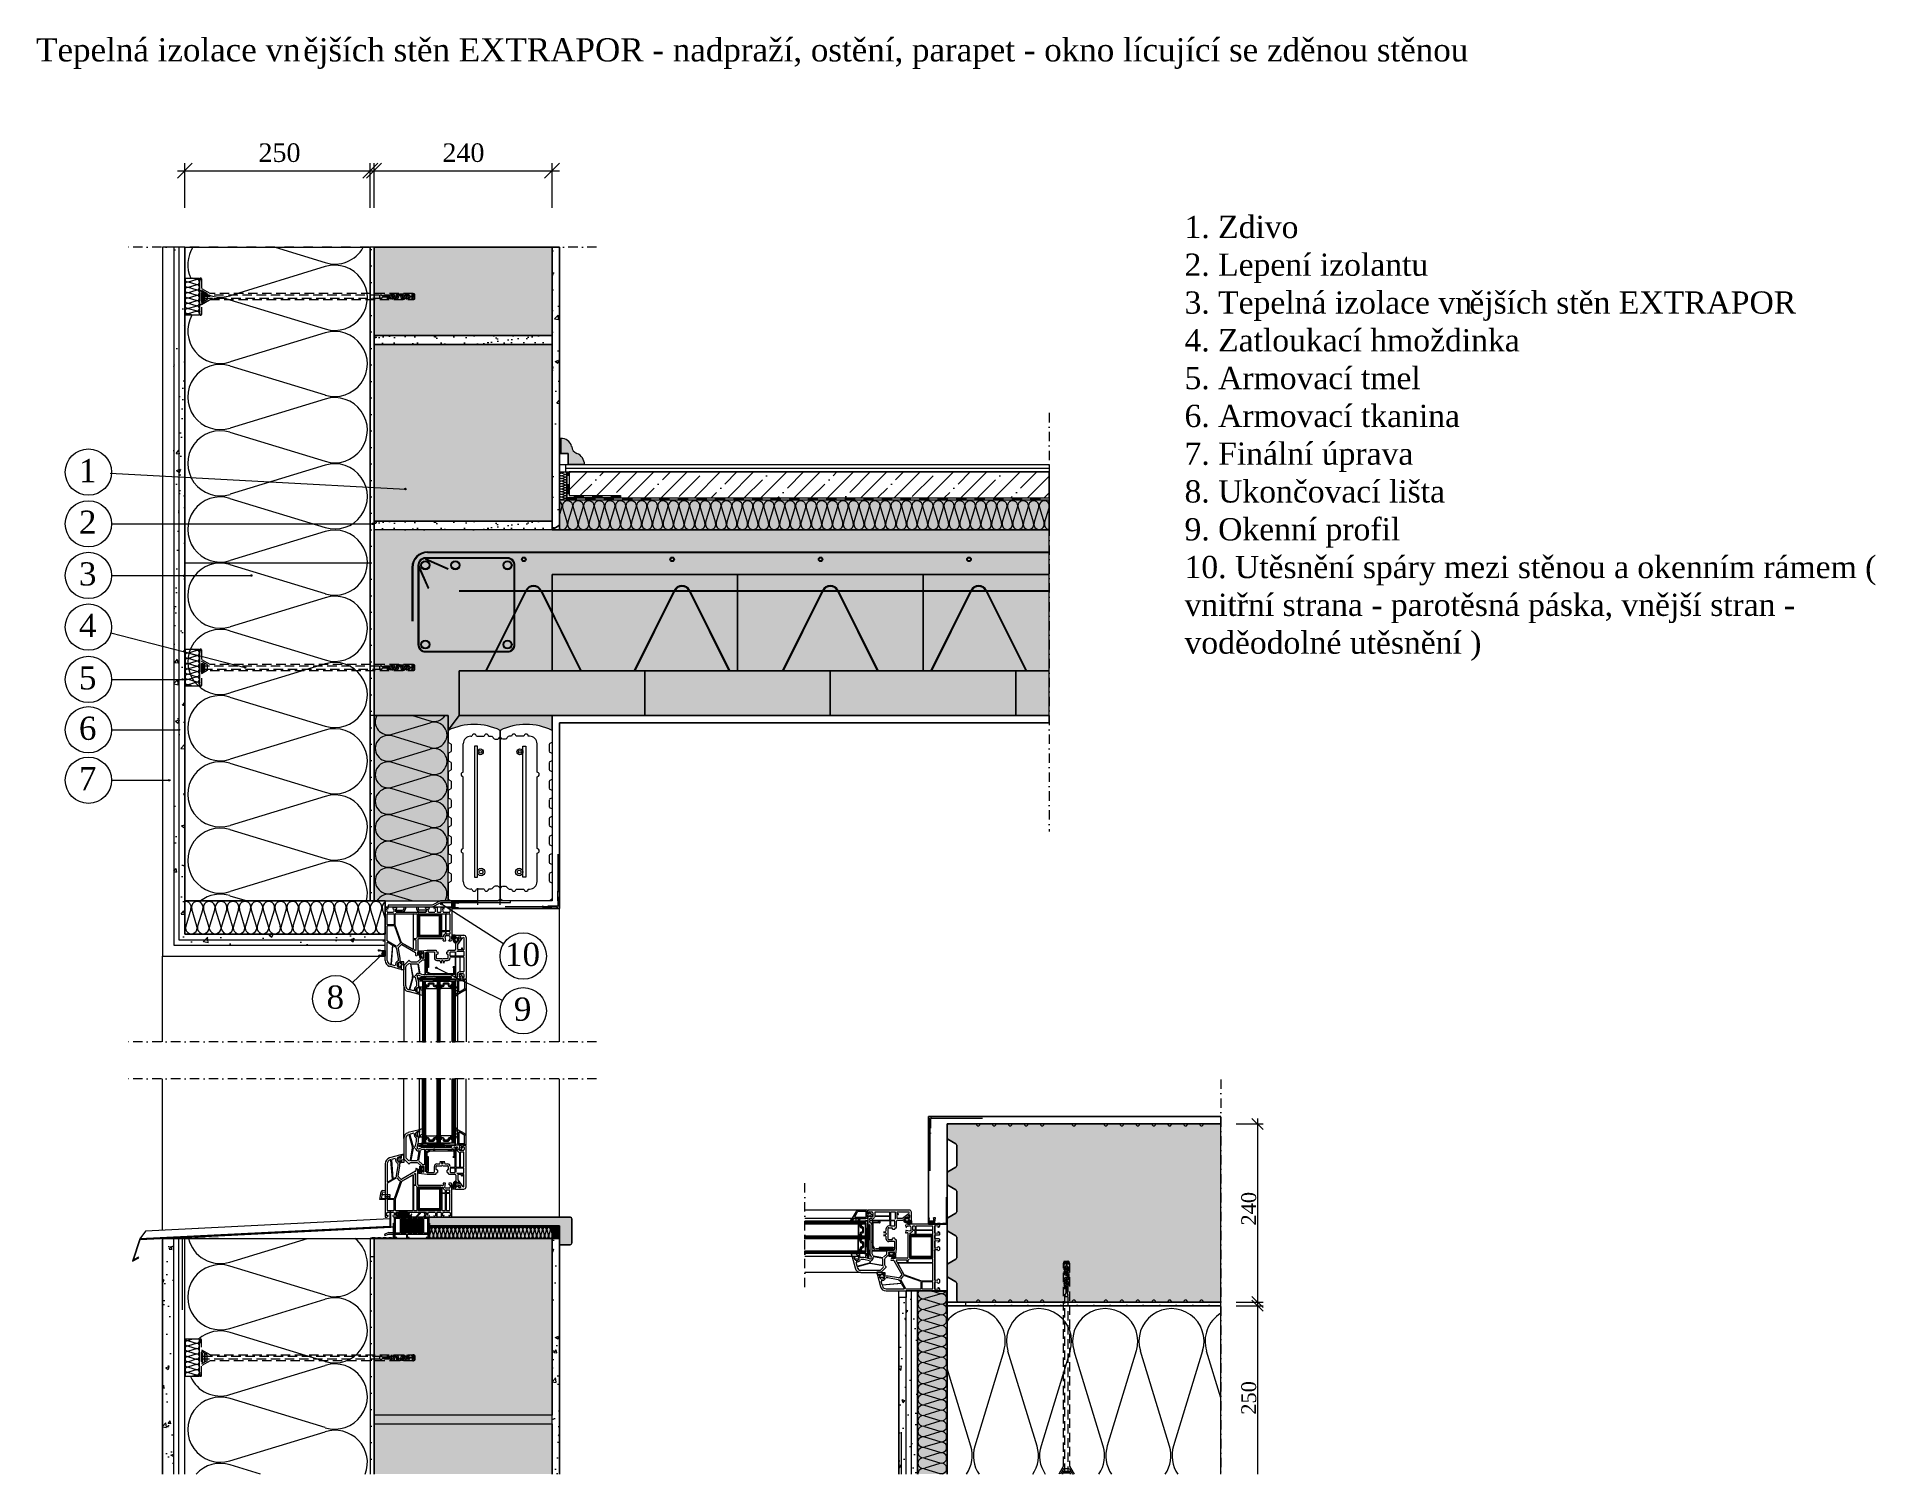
# Model space of a CAD drawing. Header units: millimetres. Extents: x 3755 to 11066, y 2401 to 4339.
# Drawn here: x 8588 to 11066, y 2401 to 4339 of the extents above; entities that cross this region are included whole.
import ezdxf

# ---------------------------------------------------------------- set-up
doc = ezdxf.new("R2010")
doc.units = ezdxf.units.MM
doc.linetypes.add('IMPORT-DASHDOT _2_', pattern=[25.4, 12.7, -6.35, 0, -6.35])
doc.linetypes.add('IMPORT-DASHED', pattern=[19.05, 12.7, -6.35])
for name, color, linetype, lineweight in [('202030346_dwg', 8, 'Continuous', 18), ('A-DETL', 90, 'Continuous', 18), ('A-DETL-GENF', 92, 'Continuous', 18), ('A-DETL-THIN', 151, 'Continuous', 18), ('G-ANNO-TEXT', 231, 'Continuous', 9), ('PROFIL_PLAST', 2, 'Continuous', 18), ('TESNENI', 3, 'Continuous', 18)]:
    doc.layers.add(name, color=color, linetype=linetype, lineweight=lineweight)
doc.styles.add('Times New Roman', font='times.ttf', dxfattribs={"height": 25})
doc.styles.add('Times New Roman_1', font='times.ttf', dxfattribs={"height": 20})
doc.styles.add('Times New Roman_2', font='times.ttf', dxfattribs={"height": 30})
doc.styles.add('Times New Roman_3', font='times.ttf', dxfattribs={"height": 31.25})
pattern_1 = [(50, (-3338.054, -4554.396), (45.54636, -3.98493), [4.762, -52.387]), (355, (-3338.054, -4554.396), (-8.81056, 47.76465), [3.81, -41.91]), (100.451, (-3334.26, -4554.73), (36.73518, 43.77884), [4.047, -44.522]), (46.184, (-3338.054, -4541.696), (67.76954, -10.5103), [7.144, -78.581]), (96.636, (-3332.41, -4542.57), (59.35035, 61.85702), [6.071, -66.784]), (351.184, (-3338.054, -4541.696), (59.35144, 61.8565), [5.715, -62.865]), (21, (-3331.704, -4544.87), (37.90381, -25.56661), [4.762, -52.387]), (326, (-3331.704, -4544.87), (15.45087, 46.04735), [3.81, -41.91]), (71.451, (-3328.545, -4547), (53.35466, 20.47995), [4.048, -44.523]), (37.5, (-3338.054, -4554.396), (0.772385, 21.138372), [0, -41.402, 0, -42.545, -42.069]), (37.5, (-3338.054, -4554.396), (0.772385, 21.138372), [-83.947, 0, -42.069]), (7.5, (-3338.054, -4554.396), (16.704925, 25.04469), [0, -24.257, 0, -40.449, -16.034]), (7.5, (-3338.054, -4554.396), (16.704925, 25.04469), [-64.706, 0, -16.034]), (327.5, (-3352.215, -4554.396), (33.89791, -1.432708), [0, -15.875, 0, -49.53, -65.722]), (327.5, (-3352.215, -4554.396), (33.89791, -1.432708), [-65.405, 0, -65.722]), (317.5, (-3358.565, -4554.396), (37.03242, 6.35617), [0, -20.637, 0, -32.893, -46.672]), (317.5, (-3358.565, -4554.396), (37.03242, 6.35617), [-53.53, 0, -46.672])]

msp = doc.modelspace()

# ---------------------------------------------------------------- texts
at = {"layer": 'G-ANNO-TEXT', "color": 1, "attachment_point": 1}
for s, insert, char_height, width, style in [('Tepelná izolace vn', (8586.9, 4336.6), 31.25, 436.118, 'Times New Roman_3'), ('ějších stěn EXTRAPOR - nadpraží, ostění, parapet - okno lícující se zděnou stěnou', (8946.8, 4336.6), 31.25, 1920.843, 'Times New Roman_3'), ('250', (8886.6, 4194.9), 25, 69.747, 'Times New Roman'), ('240', (9134.5, 4194.9), 25, 69.747, 'Times New Roman'), ('1. Zdivo', (10134.7, 4097.3), 30, 184.789, 'Times New Roman_2'), ('2. Lepení izolantu', (10134.7, 4046.4), 30, 394.831, 'Times New Roman_2'), ('3. Tepelná izolace vn', (10134.7, 3995.4), 30, 465.38, 'Times New Roman_2'), ('ějších stěn EXTRAPOR', (10518.6, 3995.4), 30, 529.915, 'Times New Roman_2'), ('4. Zatloukací hmoždinka', (10134.7, 3944.5), 30, 541.941, 'Times New Roman_2'), ('5. Armovací tmel', (10134.7, 3893.6), 30, 380.401, 'Times New Roman_2'), ('6. Armovací tkanina', (10134.7, 3842.6), 30, 444.937, 'Times New Roman_2'), ('7. Finální úprava', (10134.7, 3791.7), 30, 370.78, 'Times New Roman_2'), ('\\fTimes New Roman|b0|i0|c238|p18|;1', (8644.6, 3769.5), 31.25, 28.861, 'Times New Roman_3'), ('8. Ukončovací lišta', (10134.7, 3740.8), 30, 422.088, 'Times New Roman_2'), ('\\fTimes New Roman|b0|i0|c238|p18|;2', (8644.6, 3699.9), 31.25, 28.861, 'Times New Roman_3'), ('9. Okenní profil', (10134.7, 3689.8), 30, 349.536, 'Times New Roman_2'), ('\\fTimes New Roman|b0|i0|c238|p18|;3', (8644.6, 3630.3), 31.25, 28.861, 'Times New Roman_3'), ('10. Utěsnění spáry mezi stěnou a okenním rámem (', (10134.7, 3638.9), 30, 1115.548, 'Times New Roman_2'), ('vnitřní strana - parotěsná páska, vnější stran -', (10134.7, 3588), 30, 988.882, 'Times New Roman_2'), ('\\fTimes New Roman|b0|i0|c238|p18|;4', (8644.6, 3560.7), 31.25, 28.861, 'Times New Roman_3'), ('voděodolné utěsnění )', (10134.7, 3537), 30, 481.012, 'Times New Roman_2'), ('\\fTimes New Roman|b0|i0|c238|p18|;5', (8644.6, 3490.2), 31.25, 28.861, 'Times New Roman_3'), ('\\fTimes New Roman|b0|i0|c238|p18|;6', (8644.6, 3422.2), 31.25, 28.861, 'Times New Roman_3'), ('\\fTimes New Roman|b0|i0|c238|p18|;7', (8644.6, 3354.3), 31.25, 28.861, 'Times New Roman_3'), ('10', (9218.9, 3117.4), 31.25, 57.721, 'Times New Roman_3'), ('\\fTimes New Roman|b0|i0|c238|p18|;8', (8978.3, 3059.8), 31.25, 28.861, 'Times New Roman_3'), ('\\fTimes New Roman|b0|i0|c238|p18|;9', (9230.8, 3043.7), 31.25, 28.861, 'Times New Roman_3')]:
    msp.add_mtext(s, dxfattribs=dict(at, insert=insert, char_height=char_height, width=width, style=style))
at = {"layer": 'G-ANNO-TEXT', "color": 1, "char_height": 20, "width": 55.316, "attachment_point": 1, "rotation": 90, "style": 'Times New Roman_1'}
for s, insert in [('240', (10211.2, 2736.3)), ('250', (10211.2, 2481.3))]:
    msp.add_mtext(s, dxfattribs=dict(at, insert=insert))

# ---------------------------------------------------------------- blocks, each defined once
blk = doc.blocks.new('202030346_dwg_A$C07166E81-2087296-Okno _ Ostění _ Rozčiřovací')
at = {"layer": 'TESNENI'}
blk.add_hatch(color=256, dxfattribs=at).paths.add_polyline_path([(6, 0), (9, 0), (9, 8), (6, 8)])
at = {"layer": 'PROFIL_PLAST'}
for p, q in [((0, 0.3), (0, 0.3)), ((1.2, 1.4), (0.1, 0.6)), ((1.9, 1.1), (1.6, 1.3)), ((6, 0), (6.2, 0))]:
    blk.add_line(p, q, dxfattribs=at)
at = {"layer": 'PROFIL_PLAST', "flags": 128}
for points in [[(1, 7.2), (0.9, 7), (0.9, 6.9), (0.8, 6.9), (0.7, 6.8), (0.6, 6.8), (0.5, 6.9), (0.4, 7), (0.3, 7.1), (0.2, 7.2), (0.1, 7.4), (0.1, 7.6), (0, 7.8), (0, 8), (0, 8.2), (0, 8.4), (0.1, 8.6), (0.1, 8.7), (0.2, 8.9), (0.3, 8.9), (0.4, 9), (0.5, 9), (0.6, 8.9), (0.7, 8.9), (0.8, 8.8), (6, 8), (6, 0), (0.3, 0)], [(5, 6.9), (5, 1), (2.1, 1)], [(2.6, 7.4), (2.7, 7.3), (2.7, 7.4)], [(2.9, 7.4), (2.9, 7.3), (2.8, 7.4)], [(3, 7.4), (3.1, 7.3), (3.1, 7.4)], [(3.2, 1), (3.1, 1.1), (3.1, 1)], [(3.3, 1), (3.3, 1.1), (3.4, 1)], [(3.6, 1), (3.5, 1.1), (3.5, 1)], [(3.7, 1), (3.7, 1.1), (3.8, 1)], [(4, 1), (3.9, 1.1), (3.9, 1)]]:
    blk.add_lwpolyline(points, dxfattribs=at)
at = {"layer": 'PROFIL_PLAST'}
for centre, radius, start, end in [((0.3, 0.3), 0.3, 125.1572, 180), ((0.3, 0.3), 0.3, 180, 270), ((2.6, 1.9), 5.49, 63.9329, 106.9746), ((1.4, 1.1), 0.3, 49.2443, 125.1572), ((2.1, 1.3), 0.3, 229.2443, 270)]:
    blk.add_arc(centre, radius, start, end, dxfattribs=at)
at = {"layer": 'TESNENI', "flags": 128}
blk.add_lwpolyline([(6, 8), (9, 8), (9, 0), (6, 0)], dxfattribs=at)
blk = doc.blocks.new('202030346_dwg_A$C07166E81-2087297-Okno _ Ostění _ Rozčiřovací')
at = {"layer": 'TESNENI'}
blk.add_hatch(color=256, dxfattribs=at).paths.add_polyline_path([(6, 0), (6, 8), (9, 8), (9, 0)])
at = {"layer": 'PROFIL_PLAST'}
for p, q in [((0, 0.3), (0, 0.3)), ((1.2, 1.4), (0.1, 0.6)), ((1.9, 1.1), (1.6, 1.3)), ((6, 0), (6.2, 0))]:
    blk.add_line(p, q, dxfattribs=at)
at = {"layer": 'PROFIL_PLAST', "flags": 128}
for points in [[(1, 7.2), (0.9, 7), (0.9, 6.9), (0.8, 6.9), (0.7, 6.8), (0.6, 6.8), (0.5, 6.9), (0.4, 7), (0.3, 7.1), (0.2, 7.2), (0.1, 7.4), (0.1, 7.6), (0, 7.8), (0, 8), (0, 8.2), (0, 8.4), (0.1, 8.6), (0.1, 8.7), (0.2, 8.9), (0.3, 8.9), (0.4, 9), (0.5, 9), (0.6, 8.9), (0.7, 8.9), (0.8, 8.8), (6, 8), (6, 0), (0.3, 0)], [(5, 6.9), (5, 1), (2.1, 1)], [(2.6, 7.4), (2.7, 7.3), (2.7, 7.4)], [(2.9, 7.4), (2.9, 7.3), (2.8, 7.4)], [(3, 7.4), (3.1, 7.3), (3.1, 7.4)], [(3.2, 1), (3.1, 1.1), (3.1, 1)], [(3.3, 1), (3.3, 1.1), (3.4, 1)], [(3.6, 1), (3.5, 1.1), (3.5, 1)], [(3.7, 1), (3.7, 1.1), (3.8, 1)], [(4, 1), (3.9, 1.1), (3.9, 1)]]:
    blk.add_lwpolyline(points, dxfattribs=at)
at = {"layer": 'PROFIL_PLAST'}
for centre, radius, start, end in [((0.3, 0.3), 0.3, 125.1572, 180), ((0.3, 0.3), 0.3, 180, 270), ((2.6, 1.9), 5.49, 63.9329, 106.9746), ((1.4, 1.1), 0.3, 49.2443, 125.1572), ((2.1, 1.3), 0.3, 229.2443, 270)]:
    blk.add_arc(centre, radius, start, end, dxfattribs=at)
at = {"layer": 'TESNENI', "flags": 128}
blk.add_lwpolyline([(6, 8), (9, 8), (9, 0), (6, 0)], dxfattribs=at)

# ---------------------------------------------------------------- hatches: boundary and pattern name
at = {"layer": 'A-DETL-GENF'}
h = msp.add_hatch(dxfattribs=at)
h.set_pattern_fill('FP_10', color=9, style=0, pattern_type=2)
h.set_pattern_definition([(50, (-3068.054, -4604.396), (54.65545, -4.78151), [5.715, -62.865]), (355, (-3068.054, -4604.396), (-10.57276, 57.31658), [4.572, -50.292]), (100.451, (-3063.5, -4604.795), (44.08277, 52.5349), [4.857, -53.427]), (46.184, (-3068.054, -4589.156), (81.32374, -12.6129), [8.572, -94.297]), (96.636, (-3061.28, -4590.21), (71.2203, 74.2276), [7.286, -80.141]), (351.184, (-3068.05, -4589.16), (71.22166, 74.2274), [6.858, -75.438]), (21, (-3060.434, -4592.966), (45.48461, -30.67949), [5.715, -62.865]), (326, (-3060.434, -4592.966), (18.54048, 55.256), [4.572, -50.292]), (71.451, (-3056.644, -4595.523), (64.02509, 24.57632), [4.857, -53.427]), (37.5, (-3068.054, -4604.396), (0.926095, 25.366718), [0, -49.682, 0, -51.054, -50.482]), (37.5, (-3068.054, -4604.396), (0.926095, 25.366718), [-100.736, 0, -50.482]), (7.5, (-3068.054, -4604.396), (20.04558, 30.054595), [0, -29.108, 0, -48.539, -19.24]), (7.5, (-3068.054, -4604.396), (20.04558, 30.054595), [-77.648, 0, -19.24]), (327.5, (-3085.047, -4604.396), (40.676816, -1.71882), [0, -19.05, 0, -59.436, -78.867]), (327.5, (-3085.047, -4604.396), (40.676816, -1.71882), [-78.486, 0, -78.867]), (317.5, (-3092.667, -4604.396), (44.43832, 7.62794), [0, -24.765, 0, -39.472, -56.007]), (317.5, (-3092.667, -4604.396), (44.43832, 7.62794), [-64.237, 0, -56.007])])
h.paths.add_polyline_path([(9057.3, 3114.2), (9057.3, 3129.2), (8787.3, 3129.2), (8787.3, 4054.8), (8772.3, 4054.8), (8772.3, 3114.2), (9014.8, 3114.2)])
h = msp.add_hatch(dxfattribs=at)
h.set_pattern_fill('FP_9', color=3, style=0, pattern_type=2)
h.set_pattern_definition([(0, (-3068.054, -4604.396), (5.556, 11.112), [0, -11.112])])
h.paths.add_polyline_path([(9042.3, 3173.8), (9042.3, 4054.8), (9037.3, 4054.8), (9037.3, 3173.8)])
for color, points in [(30, [(9042.3, 4054.8), (9042.3, 3935.8), (9282.3, 3935.8), (9282.3, 4054.8)]), (30, [(9042.3, 3685.8), (9282.3, 3685.8), (9282.3, 3923.8), (9042.3, 3923.8)]), (3, [(9294, 3777), (9294, 3797), (9292.3, 3797), (9292.3, 3777)]), (9, [(9326, 3762), (9325.6, 3765.8), (9324.2, 3769.4), (9322, 3772.6), (9319.2, 3775.2), (9315.8, 3777.1), (9313.5, 3778.2), (9311.6, 3779.7), (9310, 3781.7), (9309.1, 3784.1), (9308.6, 3786.5), (9307.5, 3789.6), (9305.6, 3792.2), (9303.2, 3794.4), (9300.4, 3796), (9297.3, 3796.9), (9294, 3797), (9294, 3777), (9304, 3777), (9304, 3762)]), (7, [(9952.3, 3673.8), (9952.3, 3713.8), (9292.3, 3713.8), (9292.3, 3673.8), (9778.8, 3673.8)]), (254, [(9142.3, 3403.8), (9157.3, 3423.8), (9157.3, 3483.8), (9282.3, 3483.8), (9282.3, 3613.8), (9952.3, 3613.8), (9952.3, 3673.8), (9042.3, 3673.8), (9042.3, 3423.8), (9142.3, 3423.8), (9142.3, 3411.8)]), (30, [(9532.3, 3483.8), (9532.3, 3613.8), (9282.3, 3613.8), (9282.3, 3483.8), (9407.3, 3483.8)]), (30, [(9778.8, 3483.8), (9782.3, 3483.8), (9782.3, 3613.8), (9532.3, 3613.8), (9532.3, 3483.8), (9657.3, 3483.8)]), (30, [(9782.3, 3483.8), (9952.3, 3483.8), (9952.3, 3613.8), (9782.3, 3613.8), (9782.3, 3542.2)]), (30, [(9407.3, 3423.8), (9407.3, 3483.8), (9157.3, 3483.8), (9157.3, 3423.8), (9282.3, 3423.8)]), (30, [(9407.3, 3423.8), (9657.3, 3423.8), (9657.3, 3483.8), (9407.3, 3483.8)]), (30, [(9907.3, 3423.8), (9907.3, 3483.8), (9657.3, 3483.8), (9657.3, 3423.8), (9778.8, 3423.8)]), (30, [(9907.3, 3423.8), (9952.3, 3423.8), (9952.3, 3483.8), (9907.3, 3483.8)]), (7, [(9142.3, 3173.8), (9142.3, 3423.8), (9042.3, 3423.8), (9042.3, 3173.8)]), (253, [(9212.3, 3403.8), (9217.9, 3406.2), (9223.6, 3408.2), (9229.4, 3409.8), (9235.3, 3410.9), (9241.3, 3411.6), (9247.3, 3411.8), (9253.3, 3411.6), (9259.4, 3410.9), (9265.3, 3409.8), (9271.1, 3408.2), (9276.7, 3406.2), (9282.3, 3403.8), (9282.3, 3423.8), (9157.3, 3423.8), (9142.3, 3403.8), (9147.9, 3406.2), (9153.6, 3408.2), (9159.4, 3409.8), (9165.3, 3410.9), (9171.3, 3411.6), (9177.3, 3411.8), (9183.3, 3411.6), (9189.4, 3410.9), (9195.3, 3409.8), (9201.1, 3408.2), (9206.7, 3406.2)]), (7, [(9103.6, 3125.7), (9131, 3125.7), (9131.4, 3125.9), (9131.7, 3126.1), (9131.9, 3126.4), (9132.1, 3126.8), (9132.1, 3127.2), (9132.1, 3154.6), (9131.9, 3154.9), (9131.7, 3155.2), (9131.4, 3155.5), (9131, 3155.6), (9130.6, 3155.7), (9103.2, 3155.6), (9102.9, 3155.5), (9102.6, 3155.2), (9102.3, 3154.9), (9102.2, 3154.6), (9102.1, 3154.2), (9102.1, 3140.9), (9103.6, 3140.9), (9103.6, 3154.2), (9130.6, 3154.2), (9130.6, 3127.2), (9103.6, 3127.2), (9103.6, 3140.4), (9102.1, 3140.4), (9102.2, 3126.8), (9102.3, 3126.4), (9102.6, 3126.1), (9102.9, 3125.9), (9103.2, 3125.7)]), (3, [(9126, 3056), (9127, 3056), (9127, 3059.8), (9126.8, 3060.2), (9126.5, 3060.5), (9126.1, 3060.6), (9125.7, 3060.5), (9125.4, 3060.2), (9125, 3059.2), (9124.6, 3059), (9124.2, 3059), (9123.9, 3059.1), (9123.6, 3059.5), (9123.6, 3059.7), (9123.6, 3062.1), (9123.4, 3062.5), (9123, 3062.8), (9122.6, 3062.9), (9116.1, 3062.9), (9115.7, 3062.7), (9115.4, 3062.3), (9115.4, 3062.1), (9115.3, 3059.5), (9115.1, 3059.1), (9114.7, 3059), (9114.3, 3059), (9113.9, 3059.2), (9113.7, 3059.5), (9113.7, 3059.8), (9113.6, 3060.2), (9113.3, 3060.5), (9112.8, 3060.6), (9112.4, 3060.5), (9112.1, 3060.2), (9112, 3059.8), (9112, 3056), (9113, 3056), (9113, 3058.5), (9115.2, 3058.4), (9115.6, 3058.5), (9116, 3058.7), (9116.3, 3058.9), (9116.5, 3059.3), (9116.7, 3059.6), (9116.8, 3060), (9116.8, 3061.9), (9122.2, 3061.9), (9122.2, 3060), (9122.2, 3059.6), (9122.4, 3059.3), (9122.7, 3058.9), (9123, 3058.7), (9123.3, 3058.5), (9123.7, 3058.4), (9124.2, 3058.5), (9126, 3058.5)]), (3, [(9147, 3056), (9147, 3059.8), (9146.8, 3060.2), (9146.5, 3060.5), (9146.1, 3060.6), (9145.7, 3060.5), (9145.4, 3060.2), (9145, 3059.2), (9144.6, 3059), (9144.2, 3059), (9143.9, 3059.1), (9143.6, 3059.5), (9143.6, 3059.7), (9143.6, 3062.1), (9143.4, 3062.5), (9143, 3062.8), (9142.6, 3062.9), (9136.1, 3062.9), (9135.7, 3062.7), (9135.4, 3062.3), (9135.4, 3062.1), (9135.3, 3059.5), (9135.1, 3059.1), (9134.7, 3059), (9134.3, 3059), (9133.9, 3059.2), (9133.7, 3059.5), (9133.7, 3059.8), (9133.6, 3060.2), (9133.3, 3060.5), (9132.8, 3060.6), (9132.4, 3060.5), (9132.1, 3060.2), (9132, 3059.8), (9132, 3056), (9133, 3056), (9133, 3058.5), (9135.2, 3058.4), (9135.6, 3058.5), (9136, 3058.7), (9136.3, 3058.9), (9136.5, 3059.3), (9136.7, 3059.6), (9136.8, 3060), (9136.8, 3061.9), (9142.2, 3061.9), (9142.2, 3060), (9142.2, 3059.6), (9142.4, 3059.3), (9142.7, 3058.9), (9143, 3058.7), (9143.3, 3058.5), (9143.7, 3058.4), (9144.2, 3058.5), (9146, 3058.5), (9146, 3056)]), (3, [(9122.6, 2850.2), (9123, 2850.3), (9123.4, 2850.6), (9123.6, 2851), (9123.6, 2853.7), (9123.9, 2854), (9124.2, 2854.2), (9124.6, 2854.1), (9125, 2853.9), (9125.2, 2853.6), (9125.2, 2853.4), (9125.4, 2853), (9125.7, 2852.7), (9126.1, 2852.6), (9126.5, 2852.7), (9126.8, 2853), (9127, 2853.4), (9127, 2857.2), (9126, 2857.2), (9126, 2854.7), (9123.7, 2854.7), (9123.3, 2854.6), (9123, 2854.4), (9122.7, 2854.2), (9122.4, 2853.9), (9122.2, 2853.5), (9122.2, 2853.1), (9122.2, 2851.2), (9116.8, 2851.2), (9116.8, 2853.1), (9116.7, 2853.5), (9116.5, 2853.9), (9116.3, 2854.2), (9116, 2854.4), (9115.6, 2854.6), (9115.2, 2854.7), (9114.8, 2854.7), (9113, 2854.7), (9113, 2857.2), (9112, 2857.2), (9112, 2853.4), (9112.1, 2853), (9112.4, 2852.7), (9112.8, 2852.6), (9113.3, 2852.7), (9113.6, 2853), (9113.9, 2853.9), (9114.3, 2854.1), (9114.7, 2854.2), (9115.1, 2854), (9115.3, 2853.7), (9115.4, 2853.5), (9115.4, 2851), (9115.5, 2850.6), (9115.9, 2850.3), (9116.3, 2850.2)]), (3, [(9142.6, 2850.2), (9143, 2850.3), (9143.4, 2850.6), (9143.6, 2851), (9143.6, 2853.7), (9143.9, 2854), (9144.2, 2854.2), (9144.6, 2854.1), (9145, 2853.9), (9145.2, 2853.6), (9145.2, 2853.4), (9145.4, 2853), (9145.7, 2852.7), (9146.1, 2852.6), (9146.5, 2852.7), (9146.8, 2853), (9147, 2853.4), (9147, 2857.2), (9146, 2857.2), (9146, 2854.7), (9143.7, 2854.7), (9143.3, 2854.6), (9143, 2854.4), (9142.7, 2854.2), (9142.4, 2853.9), (9142.2, 2853.5), (9142.2, 2853.1), (9142.2, 2851.2), (9136.8, 2851.2), (9136.8, 2853.1), (9136.7, 2853.5), (9136.5, 2853.9), (9136.3, 2854.2), (9136, 2854.4), (9135.6, 2854.6), (9135.2, 2854.7), (9134.8, 2854.7), (9133, 2854.7), (9133, 2857.2), (9132, 2857.2), (9132, 2853.4), (9132.1, 2853), (9132.4, 2852.7), (9132.8, 2852.6), (9133.3, 2852.7), (9133.6, 2853), (9133.9, 2853.9), (9134.3, 2854.1), (9134.7, 2854.2), (9135.1, 2854), (9135.3, 2853.7), (9135.4, 2853.5), (9135.4, 2851), (9135.5, 2850.6), (9135.9, 2850.3), (9136.3, 2850.2), (9142.1, 2850.2)]), (30, [(9945.2, 2633.2), (9983.2, 2633.2), (9983.3, 2633.9), (9983.5, 2634.5), (9983.9, 2635), (9984.5, 2635.4), (9985.1, 2635.6), (9985.7, 2635.7), (9986.4, 2635.6), (9987, 2635.4), (9987.5, 2635), (9987.9, 2634.5), (9988.1, 2633.9), (9988.2, 2633.2), (10026.2, 2633.2), (10026.3, 2633.9), (10026.5, 2634.5), (10026.9, 2635), (10027.5, 2635.4), (10028.1, 2635.6), (10028.7, 2635.7), (10029.4, 2635.6), (10030, 2635.4), (10030.5, 2635), (10030.9, 2634.5), (10031.1, 2633.9), (10031.2, 2633.2), (10047.7, 2633.2), (10047.8, 2633.9), (10048, 2634.5), (10048.4, 2635), (10049, 2635.4), (10049.6, 2635.6), (10050.2, 2635.7), (10050.9, 2635.6), (10051.5, 2635.4), (10052, 2635), (10052.4, 2634.5), (10052.6, 2633.9), (10052.7, 2633.2), (10069.2, 2633.2), (10069.3, 2633.9), (10069.5, 2634.5), (10069.9, 2635), (10070.5, 2635.4), (10071.1, 2635.6), (10071.7, 2635.7), (10072.4, 2635.6), (10073, 2635.4), (10073.5, 2635), (10073.9, 2634.5), (10074.1, 2633.9), (10074.2, 2633.2), (10090.7, 2633.2), (10090.8, 2633.9), (10091, 2634.5), (10091.4, 2635), (10092, 2635.4), (10092.6, 2635.6), (10093.2, 2635.7), (10093.9, 2635.6), (10094.5, 2635.4), (10095, 2635), (10095.4, 2634.5), (10095.6, 2633.9), (10095.7, 2633.2), (10112.2, 2633.2), (10112.3, 2633.9), (10112.5, 2634.5), (10112.9, 2635), (10113.5, 2635.4), (10114.1, 2635.6), (10114.7, 2635.7), (10115.4, 2635.6), (10116, 2635.4), (10116.5, 2635), (10116.9, 2634.5), (10117.1, 2633.9), (10117.2, 2633.2), (10133.7, 2633.2), (10133.8, 2633.9), (10134, 2634.5), (10134.4, 2635), (10135, 2635.4), (10135.6, 2635.6), (10136.2, 2635.7), (10136.9, 2635.6), (10137.5, 2635.4), (10138, 2635), (10138.4, 2634.5), (10138.6, 2633.9), (10138.7, 2633.2), (10155.2, 2633.2), (10155.3, 2633.9), (10155.5, 2634.5), (10155.9, 2635), (10156.5, 2635.4), (10157.1, 2635.6), (10157.7, 2635.7), (10158.4, 2635.6), (10159, 2635.4), (10159.5, 2635), (10159.9, 2634.5), (10160.1, 2633.9), (10160.2, 2633.2), (10183.7, 2633.2), (10183.7, 2873.2), (10160.2, 2873.2), (10160.1, 2872.6), (10159.9, 2872), (10159.5, 2871.4), (10159, 2871.1), (10158.4, 2870.8), (10157.7, 2870.7), (10157.1, 2870.8), (10156.5, 2871.1), (10155.9, 2871.4), (10155.5, 2872), (10155.3, 2872.6), (10155.2, 2873.2), (10138.7, 2873.2), (10138.6, 2872.6), (10138.4, 2872), (10138, 2871.4), (10137.5, 2871.1), (10136.9, 2870.8), (10136.2, 2870.7), (10135.6, 2870.8), (10135, 2871.1), (10134.4, 2871.4), (10134, 2872), (10133.8, 2872.6), (10133.7, 2873.2), (10117.2, 2873.2), (10117.1, 2872.6), (10116.9, 2872), (10116.5, 2871.4), (10116, 2871.1), (10115.4, 2870.8), (10114.7, 2870.7), (10114.1, 2870.8), (10113.5, 2871.1), (10112.9, 2871.4), (10112.5, 2872), (10112.3, 2872.6), (10112.2, 2873.2), (10095.7, 2873.2), (10095.6, 2872.6), (10095.4, 2872), (10095, 2871.4), (10094.5, 2871.1), (10093.9, 2870.8), (10093.2, 2870.7), (10092.6, 2870.8), (10092, 2871.1), (10091.4, 2871.4), (10091, 2872), (10090.8, 2872.6), (10090.7, 2873.2), (10074.2, 2873.2), (10074.1, 2872.6), (10073.9, 2872), (10073.5, 2871.4), (10073, 2871.1), (10072.4, 2870.8), (10071.7, 2870.7), (10071.1, 2870.8), (10070.5, 2871.1), (10069.9, 2871.4), (10069.5, 2872), (10069.3, 2872.6), (10069.2, 2873.2), (10052.7, 2873.2), (10052.6, 2872.6), (10052.4, 2872), (10052, 2871.4), (10051.5, 2871.1), (10050.9, 2870.8), (10050.2, 2870.7), (10049.6, 2870.8), (10049, 2871.1), (10048.4, 2871.4), (10048, 2872), (10047.8, 2872.6), (10047.7, 2873.2), (10031.2, 2873.2), (10031.1, 2872.6), (10030.9, 2872), (10030.5, 2871.4), (10030, 2871.1), (10029.4, 2870.8), (10028.7, 2870.7), (10028.1, 2870.8), (10027.5, 2871.1), (10026.9, 2871.4), (10026.5, 2872), (10026.3, 2872.6), (10026.2, 2873.2), (9988.2, 2873.2), (9988.1, 2872.6), (9987.9, 2872), (9987.5, 2871.4), (9987, 2871.1), (9986.4, 2870.8), (9985.7, 2870.7), (9985.1, 2870.8), (9984.5, 2871.1), (9983.9, 2871.4), (9983.5, 2872), (9983.3, 2872.6), (9983.2, 2873.2), (9945.2, 2873.2), (9945.1, 2872.6), (9944.9, 2872), (9944.5, 2871.4), (9944, 2871.1), (9943.4, 2870.8), (9942.7, 2870.7), (9942.1, 2870.8), (9941.5, 2871.1), (9940.9, 2871.4), (9940.5, 2872), (9940.3, 2872.6), (9940.2, 2873.2), (9923.7, 2873.2), (9923.6, 2872.6), (9923.4, 2872), (9923, 2871.4), (9922.5, 2871.1), (9921.9, 2870.8), (9921.2, 2870.7), (9920.6, 2870.8), (9920, 2871.1), (9919.4, 2871.4), (9919, 2872), (9918.8, 2872.6), (9918.7, 2873.2), (9902.2, 2873.2), (9902.1, 2872.6), (9901.9, 2872), (9901.5, 2871.4), (9901, 2871.1), (9900.4, 2870.8), (9899.7, 2870.7), (9899.1, 2870.8), (9898.5, 2871.1), (9897.9, 2871.4), (9897.5, 2872), (9897.3, 2872.6), (9897.2, 2873.2), (9880.7, 2873.2), (9880.6, 2872.6), (9880.4, 2872), (9880, 2871.4), (9879.5, 2871.1), (9878.9, 2870.8), (9878.2, 2870.7), (9877.6, 2870.8), (9877, 2871.1), (9876.4, 2871.4), (9876, 2872), (9875.8, 2872.6), (9875.7, 2873.2), (9859.2, 2873.2), (9859.1, 2872.6), (9858.9, 2872), (9858.5, 2871.4), (9858, 2871.1), (9857.4, 2870.8), (9856.7, 2870.7), (9856.1, 2870.8), (9855.5, 2871.1), (9854.9, 2871.4), (9854.5, 2872), (9854.3, 2872.6), (9854.2, 2873.2), (9816.7, 2873.2), (9816.2, 2873.1), (9815.7, 2872.9), (9815.3, 2872.6), (9815, 2872.2), (9814.8, 2871.7), (9814.7, 2871.2), (9814.8, 2854), (9814.9, 2853.6), (9815.1, 2853.2), (9815.4, 2852.9), (9815.7, 2852.6), (9827, 2846), (9827.3, 2845.7), (9827.5, 2845.4), (9827.7, 2845), (9827.7, 2844.6), (9827.7, 2816.5), (9827.5, 2816.1), (9827.3, 2815.7), (9827, 2815.4), (9826.7, 2815.1), (9815.4, 2808.5), (9815.1, 2808.2), (9814.9, 2807.9), (9814.8, 2807.5), (9814.7, 2807.1), (9814.8, 2792), (9814.9, 2791.6), (9815.1, 2791.2), (9815.4, 2790.9), (9815.7, 2790.6), (9827, 2784), (9827.3, 2783.7), (9827.5, 2783.4), (9827.7, 2783), (9827.7, 2782.6), (9827.7, 2754.5), (9827.5, 2754.1), (9827.3, 2753.7), (9827, 2753.4), (9826.7, 2753.1), (9815.4, 2746.5), (9815.1, 2746.2), (9814.9, 2745.9), (9814.8, 2745.5), (9814.7, 2745.1), (9814.8, 2730), (9814.9, 2729.6), (9815.1, 2729.2), (9815.4, 2728.9), (9815.7, 2728.6), (9827, 2722), (9827.3, 2721.7), (9827.5, 2721.4), (9827.7, 2721), (9827.7, 2720.6), (9827.7, 2692.5), (9827.5, 2692.1), (9827.3, 2691.7), (9827, 2691.4), (9826.7, 2691.1), (9815.4, 2684.5), (9815.1, 2684.2), (9814.9, 2683.9), (9814.8, 2683.5), (9814.7, 2683.1), (9814.8, 2668), (9814.9, 2667.6), (9815.1, 2667.2), (9815.4, 2666.9), (9815.7, 2666.6), (9827, 2660), (9827.3, 2659.7), (9827.5, 2659.4), (9827.7, 2659), (9827.7, 2658.6), (9827.7, 2635.2), (9827.8, 2634.7), (9828, 2634.2), (9828.3, 2633.8), (9828.7, 2633.5), (9829.2, 2633.3), (9829.7, 2633.2), (9854.2, 2633.2), (9854.3, 2633.9), (9854.5, 2634.5), (9854.9, 2635), (9855.5, 2635.4), (9856.1, 2635.6), (9856.7, 2635.7), (9857.4, 2635.6), (9858, 2635.4), (9858.5, 2635), (9858.9, 2634.5), (9859.1, 2633.9), (9859.2, 2633.2), (9875.7, 2633.2), (9875.8, 2633.9), (9876, 2634.5), (9876.4, 2635), (9877, 2635.4), (9877.6, 2635.6), (9878.2, 2635.7), (9878.9, 2635.6), (9879.5, 2635.4), (9880, 2635), (9880.4, 2634.5), (9880.6, 2633.9), (9880.7, 2633.2), (9897.2, 2633.2), (9897.3, 2633.9), (9897.5, 2634.5), (9897.9, 2635), (9898.5, 2635.4), (9899.1, 2635.6), (9899.7, 2635.7), (9900.4, 2635.6), (9901, 2635.4), (9901.5, 2635), (9901.9, 2634.5), (9902.1, 2633.9), (9902.2, 2633.2), (9918.7, 2633.2), (9918.8, 2633.9), (9919, 2634.5), (9919.4, 2635), (9920, 2635.4), (9920.6, 2635.6), (9921.2, 2635.7), (9921.9, 2635.6), (9922.5, 2635.4), (9923, 2635), (9923.4, 2634.5), (9923.6, 2633.9), (9923.7, 2633.2), (9940.2, 2633.2), (9940.3, 2633.9), (9940.5, 2634.5), (9940.9, 2635), (9941.5, 2635.4), (9942.1, 2635.6), (9942.7, 2635.7), (9943.4, 2635.6), (9944, 2635.4), (9944.5, 2635), (9944.9, 2634.5), (9945.1, 2633.9)]), (7, [(9130.6, 2757.4), (9131, 2757.5), (9131.4, 2757.6), (9131.7, 2757.9), (9131.9, 2758.2), (9132.1, 2758.5), (9132.1, 2758.9), (9132.1, 2786.3), (9131.9, 2786.7), (9131.7, 2787), (9131.4, 2787.2), (9131, 2787.4), (9130.6, 2787.4), (9103.2, 2787.4), (9102.9, 2787.2), (9102.6, 2787), (9102.3, 2786.7), (9102.2, 2786.3), (9102.1, 2785.9), (9102.1, 2772.7), (9103.6, 2772.7), (9103.6, 2785.9), (9130.6, 2785.9), (9130.6, 2758.9), (9103.6, 2758.9), (9103.6, 2772.2), (9102.1, 2772.2), (9102.2, 2758.5), (9102.3, 2758.2), (9102.6, 2757.9), (9102.9, 2757.6), (9103.2, 2757.5), (9103.6, 2757.4)]), (3, [(9087.3, 2754.3), (9075.7, 2754.3), (9075.7, 2747.5), (9087.3, 2747.5)]), (1, [(9078.9, 2726.4), (9086, 2726.4), (9086, 2746), (9078.9, 2746)]), (1, [(9087.5, 2726.4), (9093.8, 2726.4), (9093.8, 2746), (9087.5, 2746)]), (1, [(9094.8, 2726.4), (9101, 2726.4), (9101, 2746), (9094.8, 2746)]), (1, [(9101.8, 2726.4), (9108, 2726.4), (9108, 2746), (9101.8, 2746)]), (53, [(9292.3, 2710.5), (9307.3, 2710.6), (9307.7, 2710.7), (9308.1, 2711), (9308.4, 2711.3), (9308.6, 2711.7), (9308.8, 2712.1), (9308.8, 2712.5), (9308.8, 2745.5), (9308.7, 2746.1), (9308.5, 2746.5), (9308.2, 2746.9), (9307.8, 2747.3), (9307.3, 2747.5), (9306.8, 2747.5), (9116.3, 2747.5), (9116.3, 2739.4), (9117.2, 2739.4), (9117.2, 2736), (9292.3, 2736)]), (7, [(9116.3, 2718.9), (9282.3, 2718.9), (9282.3, 2734.2), (9116.3, 2734.2)]), (1, [(9282.3, 2734.2), (9282.3, 2736), (9117.2, 2736), (9117.2, 2734.2), (9269.5, 2734.2)]), (3, [(9292.3, 2718.9), (9292.3, 2736), (9282.3, 2736), (9282.3, 2718.9)]), (3, [(9698.9, 2722.9), (9699.3, 2723), (9699.6, 2723.3), (9699.7, 2723.7), (9699.6, 2724.1), (9699.3, 2724.5), (9698.3, 2724.8), (9698.1, 2725.2), (9698.1, 2725.6), (9698.2, 2726), (9698.6, 2726.2), (9698.8, 2726.3), (9701.2, 2726.3), (9701.6, 2726.4), (9701.9, 2726.8), (9702, 2727.2), (9702, 2733.7), (9701.8, 2734.1), (9701.4, 2734.4), (9701.2, 2734.5), (9698.6, 2734.5), (9698.2, 2734.8), (9698.1, 2735.1), (9698.1, 2735.5), (9698.3, 2735.9), (9698.7, 2736.1), (9698.9, 2736.1), (9699.3, 2736.3), (9699.6, 2736.6), (9699.7, 2737), (9699.6, 2737.4), (9699.3, 2737.7), (9698.9, 2737.9), (9695.1, 2737.9), (9695.1, 2736.9), (9697.6, 2736.9), (9697.6, 2734.6), (9697.6, 2734.2), (9697.8, 2733.9), (9698.1, 2733.6), (9698.4, 2733.3), (9698.7, 2733.1), (9699.2, 2733.1), (9701, 2733.1), (9701, 2727.7), (9699.1, 2727.7), (9698.7, 2727.6), (9698.4, 2727.4), (9698.1, 2727.2), (9697.8, 2726.8), (9697.6, 2726.5), (9697.6, 2726.1), (9697.6, 2725.7), (9697.6, 2723.9), (9695.1, 2723.9), (9695.1, 2722.9)]), (30, [(9042.3, 2480.9), (9282.3, 2480.9), (9282.3, 2718.9), (9042.3, 2718.9), (9042.3, 2686.5)]), (3, [(9698.9, 2702.9), (9699.3, 2703), (9699.6, 2703.3), (9699.7, 2703.7), (9699.6, 2704.1), (9699.3, 2704.5), (9698.3, 2704.8), (9698.1, 2705.2), (9698.1, 2705.6), (9698.2, 2706), (9698.6, 2706.2), (9698.8, 2706.3), (9701.2, 2706.3), (9701.6, 2706.4), (9701.9, 2706.8), (9702, 2707.2), (9702, 2713.7), (9701.8, 2714.1), (9701.4, 2714.4), (9701.2, 2714.5), (9698.6, 2714.5), (9698.2, 2714.8), (9698.1, 2715.1), (9698.1, 2715.5), (9698.3, 2715.9), (9698.7, 2716.1), (9698.9, 2716.1), (9699.3, 2716.3), (9699.6, 2716.6), (9699.7, 2717), (9699.6, 2717.4), (9699.3, 2717.7), (9698.9, 2717.9), (9695.1, 2717.9), (9695.1, 2716.9), (9697.6, 2716.9), (9697.6, 2714.6), (9697.6, 2714.2), (9697.8, 2713.9), (9698.1, 2713.6), (9698.4, 2713.3), (9698.7, 2713.1), (9699.2, 2713.1), (9701, 2713.1), (9701, 2707.7), (9699.1, 2707.7), (9698.7, 2707.6), (9698.4, 2707.4), (9698.1, 2707.2), (9697.8, 2706.8), (9697.6, 2706.5), (9697.6, 2706.1), (9697.6, 2704.3), (9697.6, 2703.9), (9695.1, 2703.9), (9695.1, 2702.9)]), (7, [(9793.3, 2693), (9793.7, 2693.1), (9794.1, 2693.2), (9794.4, 2693.5), (9794.6, 2693.8), (9794.8, 2694.1), (9794.8, 2694.5), (9794.8, 2721.9), (9794.6, 2722.3), (9794.4, 2722.6), (9794.1, 2722.8), (9793.7, 2723), (9793.3, 2723), (9765.9, 2723), (9765.6, 2722.8), (9765.2, 2722.6), (9765, 2722.3), (9764.9, 2721.9), (9764.8, 2721.5), (9764.9, 2694.1), (9765, 2693.8), (9765.2, 2693.5), (9765.6, 2693.2), (9765.9, 2693.1), (9766.3, 2693), (9779.6, 2693), (9779.6, 2694.5), (9766.3, 2694.5), (9766.3, 2721.5), (9793.3, 2721.5), (9793.3, 2694.5), (9780.1, 2694.5), (9780.1, 2693)]), (7, [(9814.7, 2401.2), (9814.7, 2648.2), (9774.7, 2648.2), (9774.7, 2401.2), (9778.8, 2401.2)]), (253, [(9282.3, 2468.9), (9282.3, 2480.9), (9042.3, 2480.9), (9042.3, 2468.9), (9269.5, 2468.9)]), (30, [(9282.3, 2401.2), (9282.3, 2468.9), (9042.3, 2468.9), (9042.3, 2401.2), (9269.5, 2401.2)])]:
    msp.add_hatch(color=color, dxfattribs=at).paths.add_polyline_path(points)
h = msp.add_hatch(dxfattribs=at)
h.set_pattern_fill('FP_12', color=4, style=0, pattern_type=2)
h.set_pattern_definition([(50, (-1565.283, -4604.396), (45.54636, -3.98493), [4.762, -52.387]), (355, (-1565.283, -4604.396), (-8.81056, 47.76465), [3.81, -41.91]), (100.451, (-1561.487, -4604.73), (36.73518, 43.77884), [4.047, -44.522]), (46.184, (-1565.283, -4591.696), (67.76954, -10.5103), [7.144, -78.581]), (96.636, (-1559.635, -4592.57), (59.35035, 61.85702), [6.071, -66.784]), (351.184, (-1565.28, -4591.696), (59.35144, 61.8565), [5.715, -62.865]), (21, (-1558.933, -4594.87), (37.90381, -25.56661), [4.762, -52.387]), (326, (-1558.933, -4594.87), (15.45087, 46.04735), [3.81, -41.91]), (71.451, (-1555.774, -4597), (53.35466, 20.47995), [4.048, -44.523]), (37.5, (-1565.283, -4604.396), (0.772385, 21.138372), [0, -41.402, 0, -42.545, -42.069]), (37.5, (-1565.283, -4604.396), (0.772385, 21.138372), [-83.947, 0, -42.069]), (7.5, (-1565.283, -4604.396), (16.704925, 25.04469), [0, -24.257, 0, -40.449, -16.034]), (7.5, (-1565.283, -4604.396), (16.704925, 25.04469), [-64.706, 0, -16.034]), (327.5, (-1579.443, -4604.396), (33.89791, -1.432708), [0, -15.875, 0, -49.53, -65.722]), (327.5, (-1579.443, -4604.396), (33.89791, -1.432708), [-65.405, 0, -65.722]), (317.5, (-1585.793, -4604.396), (37.03242, 6.35617), [0, -20.637, 0, -32.893, -46.672]), (317.5, (-1585.793, -4604.396), (37.03242, 6.35617), [-53.53, 0, -46.672])])
h.paths.add_polyline_path([(9282.3, 3673.8), (9292.3, 3680.5), (9292.3, 4054.8), (9282.3, 4054.8), (9282.3, 3685.8)])
h = msp.add_hatch(dxfattribs=at)
h.set_pattern_fill('FP_17', color=8, style=0, pattern_type=2)
h.set_pattern_definition([(37.5, (-3068.054, -3554.396), (-0.639929, 19.576946), [0, -15.443, 0, -17.272, -16.51]), (37.5, (-3068.054, -3554.396), (-0.639929, 19.576946), [-32.715, 0, -16.51]), (7.5, (-3068.054, -3554.396), (17.98121, 28.673323), [0, -8.331, 0, -13.919, -5.334]), (7.5, (-3068.054, -3554.396), (17.98121, 28.673323), [-22.25, 0, -5.334]), (327.5, (-3080.551, -3554.396), (31.63964, 0.056954), [0, -5.08, 0, -18.288, -23.876]), (327.5, (-3080.551, -3554.396), (31.63964, 0.056954), [-23.368, 0, -23.876]), (317.5, (-3080.55, -3554.396), (30.54211, 8.916657), [0, -2.54, 0, -11.989, -13.716]), (317.5, (-3080.55, -3554.396), (30.54211, 8.916657), [-14.529, 0, -13.716])])
h.paths.add_polyline_path([(9042.3, 3923.8), (9282.3, 3923.8), (9282.3, 3935.8), (9042.3, 3935.8)])
h = msp.add_hatch(dxfattribs=at)
h.set_pattern_fill('FP_8', color=254, style=0, pattern_type=2)
h.set_pattern_definition([(45, (-3068.054, -4604.396), (-22.45064, 22.45064), []), (45, (-3045.604, -4604.396), (-22.45064, 22.45064), [39.687, -7.937, 0, -7.937])])
h.paths.add_polyline_path([(9778.8, 3717), (9952.3, 3717), (9952.3, 3752), (9305.4, 3752), (9305.4, 3720.1), (9374.4, 3720.1), (9374.4, 3717)])
h = msp.add_hatch(dxfattribs=at)
h.set_pattern_fill('FP_16', color=8, style=0, pattern_type=2)
h.set_pattern_definition([(37.5, (-3068.054, -3804.396), (-0.639929, 19.576946), [0, -15.443, 0, -17.272, -16.51]), (37.5, (-3068.054, -3804.396), (-0.639929, 19.576946), [-32.715, 0, -16.51]), (7.5, (-3068.054, -3804.396), (17.98121, 28.673323), [0, -8.331, 0, -13.919, -5.334]), (7.5, (-3068.054, -3804.396), (17.98121, 28.673323), [-22.25, 0, -5.334]), (327.5, (-3080.551, -3804.396), (31.63964, 0.056954), [0, -5.08, 0, -18.288, -23.876]), (327.5, (-3080.551, -3804.396), (31.63964, 0.056954), [-23.368, 0, -23.876]), (317.5, (-3080.55, -3804.396), (30.54211, 8.916657), [0, -2.54, 0, -11.989, -13.716]), (317.5, (-3080.55, -3804.396), (30.54211, 8.916657), [-14.529, 0, -13.716])])
h.paths.add_polyline_path([(9157.3, 3673.8), (9282.3, 3673.8), (9282.3, 3685.8), (9042.3, 3685.8), (9042.3, 3673.8)])
h = msp.add_hatch(dxfattribs=at)
h.set_pattern_fill('FP_6', color=8, style=0, pattern_type=2)
h.set_pattern_definition([(135, (-3338.054, -4559.061), (-11.22532, -11.22532), [])])
h.paths.add_polyline_path([(9117.2, 2736), (9117.2, 2739.4), (9116.3, 2739.4), (9116.3, 2736)])
h = msp.add_hatch(dxfattribs=at)
h.set_pattern_fill('FP_7', color=4, style=0, pattern_type=2)
h.set_pattern_definition(pattern_1)
h.paths.add_polyline_path([(8772.3, 2401.2), (8772.3, 2719.6), (8757.3, 2718.8), (8757.3, 2401.2), (8760.1, 2401.2)])
h = msp.add_hatch(dxfattribs=at)
h.set_pattern_fill('FP_7', color=4, style=0, pattern_type=2)
h.set_pattern_definition(pattern_1)
h.paths.add_polyline_path([(9292.3, 2401.2), (9292.3, 2718.9), (9282.3, 2718.9), (9282.3, 2401.2)])
h = msp.add_hatch(dxfattribs=at)
h.set_pattern_fill('FP_11', color=3, style=0, pattern_type=2)
h.set_pattern_definition([(0, (-3068.054, 1121.418), (5.556, -11.112), [0, -11.112])])
h.paths.add_polyline_path([(9042.3, 2401.2), (9042.3, 2694), (9037.3, 2694), (9037.3, 2401.2)])
h = msp.add_hatch(dxfattribs=at)
h.set_pattern_fill('FP_15', color=4, style=0, pattern_type=2)
h.set_pattern_definition([(140, (-561.34, -4218.13), (3.82562, 43.72454), [4.572, -50.292]), (85, (-561.34, -4218.13), (-45.85363, -8.45778), [3.658, -40.234]), (190.451, (-561.02, -4214.487), (-42.02836, 35.26634), [3.886, -42.742]), (136.184, (-573.53, -4218.13), (10.09034, 65.05842), [6.858, -75.438]), (186.636, (-572.69, -4212.71), (-59.3821, 56.97645), [5.828, -64.112]), (81.184, (-573.53, -4218.13), (-59.38214, 56.97716), [5.486, -60.35]), (111, (-570.483, -4212.035), (24.54404, 36.38765), [4.572, -50.292]), (56, (-570.483, -4212.035), (-44.2049, 14.83294), [3.658, -40.234]), (161.451, (-568.437, -4209.003), (-19.66137, 51.22039), [3.886, -42.742]), (127.5, (-561.339, -4218.131), (-20.292983, 0.74168), [0, -39.746, 0, -40.843, -40.386]), (127.5, (-561.339, -4218.131), (-20.292983, 0.74168), [-80.589, 0, -40.386]), (97.5, (-561.34, -4218.13), (-24.042935, 16.036966), [0, -23.287, 0, -38.832, -15.392]), (97.5, (-561.34, -4218.13), (-24.042935, 16.036966), [-62.118, 0, -15.392]), (57.5, (-561.339, -4231.725), (1.374887, 32.54156), [0, -15.24, 0, -47.549, -63.094]), (57.5, (-561.339, -4231.725), (1.374887, 32.54156), [-62.789, 0, -63.094]), (47.5, (-561.34, -4237.82), (-6.1025, 35.55079), [0, -19.812, 0, -31.577, -44.806]), (47.5, (-561.34, -4237.82), (-6.1025, 35.55079), [-51.389, 0, -44.806])])
h.paths.add_polyline_path([(9749.7, 2401.2), (9759.7, 2401.2), (9759.7, 2639.5), (9749.7, 2639.5)])
h = msp.add_hatch(dxfattribs=at)
h.set_pattern_fill('FP_14', color=9, style=0, pattern_type=2)
h.set_pattern_definition([(140, (-2627.76, -4218.13), (4.78151, 54.65545), [5.715, -62.865]), (85, (-2627.76, -4218.13), (-57.31658, -10.57276), [4.572, -50.292]), (190.451, (-2627.363, -4213.576), (-52.5349, 44.08277), [4.857, -53.427]), (136.184, (-2643, -4218.13), (12.6129, 81.32374), [8.572, -94.297]), (186.636, (-2641.95, -4211.354), (-74.2276, 71.2203), [7.285, -80.14]), (81.184, (-2643, -4218.13), (-74.2274, 71.22166), [6.858, -75.438]), (111, (-2639.19, -4210.51), (30.67949, 45.48461), [5.715, -62.865]), (56, (-2639.19, -4210.51), (-55.256, 18.54048), [4.572, -50.292]), (161.451, (-2636.635, -4206.72), (-24.57632, 64.02509), [4.857, -53.427]), (127.5, (-2627.762, -4218.131), (-25.366718, 0.926095), [0, -49.682, 0, -51.054, -50.483]), (127.5, (-2627.762, -4218.131), (-25.366718, 0.926095), [-100.736, 0, -50.483]), (97.5, (-2627.762, -4218.13), (-30.054595, 20.04558), [0, -29.108, 0, -48.539, -19.24]), (97.5, (-2627.762, -4218.13), (-30.054595, 20.04558), [-77.648, 0, -19.24]), (57.5, (-2627.762, -4235.123), (1.71882, 40.676816), [0, -19.05, 0, -59.436, -78.867]), (57.5, (-2627.762, -4235.123), (1.71882, 40.676816), [-78.486, 0, -78.867]), (47.5, (-2627.762, -4242.743), (-7.62794, 44.43832), [0, -24.765, 0, -39.472, -56.007]), (47.5, (-2627.762, -4242.743), (-7.62794, 44.43832), [-64.237, 0, -56.007])])
h.paths.add_polyline_path([(9773.4, 2401.2), (9774.7, 2401.2), (9774.7, 2648.2), (9759.7, 2648.2), (9759.7, 2401.2)])
h = msp.add_hatch(dxfattribs=at)
h.set_pattern_fill('FP_13', color=3, style=0, pattern_type=2)
h.set_pattern_definition([(90, (-3944.255, -3471.584), (11.112, 5.556), [0, -11.112])])
h.paths.add_polyline_path([(9988.1, 2628.2), (10183.7, 2628.2), (10183.7, 2633.2), (9839.6, 2633.2), (9839.6, 2628.2), (9983.3, 2628.2)])

# ---------------------------------------------------------------- linework, layer by layer
at = {"layer": 'A-DETL'}
for p, q in [((8797.3, 4168.1), (8777.3, 4148.1)), ((8787.3, 4108.1), (8787.3, 4168.1)), ((9047.3, 4168.1), (9027.3, 4148.1)), ((9052.3, 4168.1), (9032.3, 4148.1)), ((9037.3, 4108.1), (9037.3, 4168.1)), ((9042.3, 4108.1), (9042.3, 4168.1)), ((9292.3, 4168.1), (9272.3, 4148.1)), ((9282.3, 4108.1), (9282.3, 4168.1)), ((8777.3, 4158.1), (9047.3, 4158.1)), ((9032.3, 4158.1), (9292.3, 4158.1)), ((8787.3, 4054.8), (8757.3, 4054.8)), ((8757.3, 4054.8), (8757.3, 3099.2)), ((8757.3, 4054.8), (8757.3, 3099.2)), ((8772.3, 4054.8), (8772.3, 3114.2)), ((8779.3, 4054.8), (8779.3, 3121.2)), ((8787.3, 3129.2), (8787.3, 4054.8)), ((8787.3, 4054.8), (9037.3, 4054.8)), ((8787.3, 3173.8), (8787.3, 4054.8)), ((8787.3, 4054.8), (8787.3, 3173.8)), ((8908.9, 4054.8), (8976.3, 4034.3)), ((9042.3, 4054.8), (9037.3, 4054.8)), ((9037.3, 4054.8), (9037.3, 3173.8)), ((9037.3, 4054.8), (9037.3, 3173.8)), ((9037.3, 3173.8), (9037.3, 4054.8)), ((9042.3, 3173.8), (9042.3, 4054.8)), ((9042.3, 3673.8), (9042.3, 4054.8)), ((9042.3, 4054.8), (9282.3, 4054.8)), ((9042.3, 4054.8), (9042.3, 3935.8)), ((9292.3, 4054.8), (9282.3, 4054.8)), ((9282.3, 4054.8), (9282.3, 3673.8)), ((9282.3, 4054.8), (9282.3, 3673.8)), ((9282.3, 3935.8), (9282.3, 4054.8)), ((9282.3, 4054.8), (9292.3, 4054.8)), ((9292.3, 3673.8), (9292.3, 4054.8)), ((9292.3, 4054.8), (9292.3, 3680.5)), ((8976.6, 4028.8), (8848.3, 3989.6)), ((8787.3, 3963.3), (8787.3, 4013.3)), ((8787.3, 4013.3), (8807.3, 4013.3)), ((8792.2, 4008.3), (8802.4, 4011.4)), ((8802.5, 4004.7), (8792.2, 4007.8)), ((8792.2, 4001.1), (8802.4, 4004.3)), ((8802.5, 3997.6), (8792.2, 4000.7)), ((8792.2, 3994), (8802.4, 3997.1)), ((8802.5, 3990.4), (8792.2, 3993.5)), ((8792.2, 3986.8), (8802.4, 3990)), ((8802.5, 4011.8), (8797.5, 4013.3)), ((8807.3, 4013.3), (8807.3, 3963.3)), ((8802.5, 3983.3), (8792.2, 3986.4)), ((8792.2, 3979.7), (8802.4, 3982.8)), ((8802.5, 3976.1), (8792.2, 3979.3)), ((8792.2, 3972.6), (8802.4, 3975.7)), ((8802.5, 3969), (8792.2, 3972.1)), ((8792.2, 3965.4), (8802.4, 3968.6)), ((8797.6, 3963.3), (8792.2, 3965)), ((8848, 3984.2), (8976.3, 3945)), ((8807.3, 3963.3), (8787.3, 3963.3)), ((8807.3, 3963.3), (8787.3, 3963.3)), ((8976.6, 3939.5), (8848.3, 3900.4)), ((9042.3, 3935.8), (9282.3, 3935.8)), ((9042.3, 3923.8), (9042.3, 3935.8)), ((9042.3, 3935.8), (9282.3, 3935.8)), ((9282.3, 3923.8), (9042.3, 3923.8)), ((9042.3, 3923.8), (9042.3, 3685.8)), ((9282.3, 3923.8), (9042.3, 3923.8)), ((9282.3, 3935.8), (9282.3, 3923.8)), ((9282.3, 3685.8), (9282.3, 3923.8)), ((8848, 3894.9), (8976.3, 3855.8)), ((8976.6, 3850.3), (8848.3, 3811.1)), ((8848, 3805.7), (8976.3, 3766.5)), ((9294, 3797), (9292.3, 3797)), ((9292.3, 3797), (9292.3, 3777)), ((9294, 3777), (9294, 3797)), ((9294, 3777), (9294, 3797)), ((9292.3, 3777), (9294, 3777)), ((9304, 3777), (9294, 3777)), ((9304, 3762), (9304, 3777)), ((8686.6, 3750.2), (9084.7, 3729)), ((8976.6, 3761), (8848.3, 3721.9)), ((9292.3, 3762), (9952.3, 3762)), ((9292.3, 3673.8), (9292.3, 3762)), ((9292.3, 3713.8), (9292.3, 3752)), ((9292.3, 3752), (9302.3, 3752)), ((9294.8, 3750.6), (9299.3, 3752)), ((9299.9, 3748.8), (9294.8, 3750.4)), ((9294.8, 3747), (9299.9, 3748.6)), ((9299.9, 3745.2), (9294.8, 3746.8)), ((9294.8, 3743.4), (9299.9, 3745)), ((9299.9, 3741.7), (9294.8, 3743.2)), ((9300.8, 3757), (9300.8, 3762)), ((9300.8, 3762), (9952.3, 3762)), ((9300.8, 3752), (9300.8, 3757)), ((9300.8, 3757), (9952.3, 3757)), ((9302.3, 3717), (9302.3, 3752)), ((9302.3, 3752), (9305.4, 3752)), ((9302.3, 3752), (9302.3, 3713.8)), ((9302.3, 3747.8), (9305.4, 3747.8)), ((9302.7, 3752), (9302.7, 3747.8)), ((9303.1, 3752), (9303.1, 3747.8)), ((9303.5, 3752), (9303.5, 3747.8)), ((9303.9, 3752), (9303.9, 3747.8)), ((9326, 3762), (9304, 3762)), ((9304.3, 3752), (9304.3, 3747.8)), ((9304.7, 3752), (9304.7, 3747.8)), ((9305.1, 3752), (9305.1, 3747.8)), ((9305.4, 3752), (9952.3, 3752)), ((9305.4, 3752), (9305.4, 3720.1)), ((9952.3, 3762), (9952.3, 3673.8)), ((9952.3, 3762), (9952.3, 3757)), ((9294.8, 3739.9), (9299.9, 3741.4)), ((9299.9, 3738.1), (9294.8, 3739.7)), ((9294.8, 3736.3), (9299.9, 3737.9)), ((9299.9, 3734.5), (9294.8, 3736.1)), ((9294.8, 3732.7), (9299.9, 3734.3)), ((9299.9, 3731), (9294.8, 3732.5)), ((9294.8, 3729.2), (9299.9, 3730.7)), ((9299.9, 3727.4), (9294.8, 3728.9)), ((9294.8, 3725.6), (9299.9, 3727.2)), ((9299.9, 3723.8), (9294.8, 3725.4)), ((9294.8, 3722), (9299.9, 3723.6)), ((9299.9, 3720.2), (9294.8, 3721.8)), ((9294.8, 3718.5), (9299.9, 3720)), ((9299.9, 3716.7), (9294.8, 3718.2)), ((9302.3, 3735.3), (9305.4, 3735.3)), ((9302.3, 3722.8), (9305.4, 3722.8)), ((9302.3, 3713.8), (9302.3, 3717)), ((9374.4, 3717), (9302.3, 3717)), ((9302.3, 3717), (9952.3, 3717)), ((9302.7, 3735.3), (9302.7, 3722.8)), ((9303.1, 3735.3), (9303.1, 3722.8)), ((9303.5, 3735.3), (9303.5, 3722.8)), ((9303.9, 3735.3), (9303.9, 3722.8)), ((9304.3, 3735.3), (9304.3, 3722.8)), ((9304.7, 3735.3), (9304.7, 3722.8)), ((9305.1, 3735.3), (9305.1, 3722.8)), ((9305.4, 3720.1), (9374.4, 3720.1)), ((9311.9, 3720.1), (9311.9, 3717)), ((9324.4, 3719.7), (9311.9, 3719.7)), ((9324.4, 3719.3), (9311.9, 3719.3)), ((9324.4, 3718.9), (9311.9, 3718.9)), ((9324.4, 3718.5), (9311.9, 3718.5)), ((9324.4, 3718.1), (9311.9, 3718.1)), ((9324.4, 3717.8), (9311.9, 3717.8)), ((9324.4, 3717.4), (9311.9, 3717.4)), ((9314.8, 3717), (9314.8, 3713.8)), ((9324.4, 3720.1), (9324.4, 3717)), ((9327.3, 3717), (9327.3, 3713.8)), ((9336.9, 3720.1), (9336.9, 3717)), ((9349.4, 3719.7), (9336.9, 3719.7)), ((9349.4, 3719.3), (9336.9, 3719.3)), ((9349.4, 3718.9), (9336.9, 3718.9)), ((9349.4, 3718.5), (9336.9, 3718.5)), ((9349.4, 3718.1), (9336.9, 3718.1)), ((9349.4, 3717.8), (9336.9, 3717.8)), ((9349.4, 3717.4), (9336.9, 3717.4)), ((9339.8, 3717), (9339.8, 3713.8)), ((9349.4, 3720.1), (9349.4, 3717)), ((9352.3, 3717), (9352.3, 3713.8)), ((9361.9, 3720.1), (9361.9, 3717)), ((9374.4, 3719.7), (9361.9, 3719.7)), ((9374.4, 3719.3), (9361.9, 3719.3)), ((9374.4, 3718.9), (9361.9, 3718.9)), ((9374.4, 3718.5), (9361.9, 3718.5)), ((9374.4, 3718.1), (9361.9, 3718.1)), ((9374.4, 3717.8), (9361.9, 3717.8)), ((9374.4, 3717.4), (9361.9, 3717.4)), ((9364.8, 3717), (9364.8, 3713.8)), ((9374.4, 3720.1), (9374.4, 3717)), ((9377.3, 3717), (9377.3, 3713.8)), ((9389.8, 3717), (9389.8, 3713.8)), ((9402.3, 3717), (9402.3, 3713.8)), ((9414.8, 3717), (9414.8, 3713.8)), ((9427.3, 3717), (9427.3, 3713.8)), ((9439.8, 3717), (9439.8, 3713.8)), ((9452.3, 3717), (9452.3, 3713.8)), ((9464.8, 3717), (9464.8, 3713.8)), ((9477.3, 3717), (9477.3, 3713.8)), ((9489.8, 3717), (9489.8, 3713.8)), ((9502.3, 3717), (9502.3, 3713.8)), ((9514.8, 3717), (9514.8, 3713.8)), ((9527.3, 3717), (9527.3, 3713.8)), ((9539.8, 3717), (9539.8, 3713.8)), ((9552.3, 3717), (9552.3, 3713.8)), ((9564.8, 3717), (9564.8, 3713.8)), ((9577.3, 3717), (9577.3, 3713.8)), ((9589.8, 3717), (9589.8, 3713.8)), ((9602.3, 3717), (9602.3, 3713.8)), ((9614.8, 3717), (9614.8, 3713.8)), ((9627.3, 3717), (9627.3, 3713.8)), ((9639.8, 3717), (9639.8, 3713.8)), ((9652.3, 3717), (9652.3, 3713.8)), ((9664.8, 3717), (9664.8, 3713.8)), ((9677.3, 3717), (9677.3, 3713.8)), ((9689.8, 3717), (9689.8, 3713.8)), ((9702.3, 3717), (9702.3, 3713.8)), ((9714.8, 3717), (9714.8, 3713.8)), ((9727.3, 3717), (9727.3, 3713.8)), ((9739.8, 3717), (9739.8, 3713.8)), ((9752.3, 3717), (9752.3, 3713.8)), ((9764.8, 3717), (9764.8, 3713.8)), ((9777.3, 3717), (9777.3, 3713.8)), ((9789.8, 3717), (9789.8, 3713.8)), ((9802.3, 3717), (9802.3, 3713.8)), ((9814.8, 3717), (9814.8, 3713.8)), ((9827.3, 3717), (9827.3, 3713.8)), ((9839.8, 3717), (9839.8, 3713.8)), ((9852.3, 3717), (9852.3, 3713.8)), ((9864.8, 3717), (9864.8, 3713.8)), ((9877.3, 3717), (9877.3, 3713.8)), ((9889.8, 3717), (9889.8, 3713.8)), ((9902.3, 3717), (9902.3, 3713.8)), ((9914.8, 3717), (9914.8, 3713.8)), ((9927.3, 3717), (9927.3, 3713.8)), ((9939.8, 3717), (9939.8, 3713.8)), ((8848, 3716.4), (8976.4, 3677.2)), ((9952.3, 3713.8), (9292.3, 3713.8)), ((9302.3, 3713.8), (9292.3, 3713.8)), ((9292.3, 3713.8), (9292.3, 3673.8)), ((9292.3, 3693.3), (9295.6, 3704.1)), ((9294.8, 3714.9), (9299.9, 3716.5)), ((9297.5, 3713.8), (9294.8, 3714.7)), ((9296.5, 3704.1), (9302.8, 3683.6)), ((9314.8, 3716.6), (9302.3, 3716.6)), ((9314.8, 3716.2), (9302.3, 3716.2)), ((9314.8, 3715.8), (9302.3, 3715.8)), ((9314.8, 3715.4), (9302.3, 3715.4)), ((9314.8, 3715), (9302.3, 3715)), ((9314.8, 3714.6), (9302.3, 3714.6)), ((9314.8, 3714.2), (9302.3, 3714.2)), ((9952.3, 3713.8), (9302.3, 3713.8)), ((9303.6, 3683.6), (9309.9, 3704.1)), ((9310.8, 3704.1), (9317, 3683.6)), ((9317.9, 3683.6), (9324.2, 3704.1)), ((9325.1, 3704.1), (9331.3, 3683.6)), ((9339.8, 3716.6), (9327.3, 3716.6)), ((9339.8, 3716.2), (9327.3, 3716.2)), ((9339.8, 3715.8), (9327.3, 3715.8)), ((9339.8, 3715.4), (9327.3, 3715.4)), ((9339.8, 3715), (9327.3, 3715)), ((9339.8, 3714.6), (9327.3, 3714.6)), ((9339.8, 3714.2), (9327.3, 3714.2)), ((9332.2, 3683.6), (9338.5, 3704.1)), ((9339.3, 3704.1), (9345.6, 3683.6)), ((9346.5, 3683.6), (9352.7, 3704.1)), ((9364.8, 3716.6), (9352.3, 3716.6)), ((9364.8, 3716.2), (9352.3, 3716.2)), ((9364.8, 3715.8), (9352.3, 3715.8)), ((9364.8, 3715.4), (9352.3, 3715.4)), ((9364.8, 3715), (9352.3, 3715)), ((9364.8, 3714.6), (9352.3, 3714.6)), ((9364.8, 3714.2), (9352.3, 3714.2)), ((9353.6, 3704.1), (9359.9, 3683.6)), ((9360.8, 3683.6), (9367, 3704.1)), ((9367.9, 3704.1), (9374.2, 3683.6)), ((9375, 3683.6), (9381.3, 3704.1)), ((9389.8, 3716.6), (9377.3, 3716.6)), ((9389.8, 3716.2), (9377.3, 3716.2)), ((9389.8, 3715.8), (9377.3, 3715.8)), ((9389.8, 3715.4), (9377.3, 3715.4)), ((9389.8, 3715), (9377.3, 3715)), ((9389.8, 3714.6), (9377.3, 3714.6)), ((9389.8, 3714.2), (9377.3, 3714.2)), ((9382.2, 3704.1), (9388.4, 3683.6)), ((9389.3, 3683.6), (9395.6, 3704.1)), ((9396.5, 3704.1), (9402.7, 3683.6)), ((9414.8, 3716.6), (9402.3, 3716.6)), ((9414.8, 3716.2), (9402.3, 3716.2)), ((9414.8, 3715.8), (9402.3, 3715.8)), ((9414.8, 3715.4), (9402.3, 3715.4)), ((9414.8, 3715), (9402.3, 3715)), ((9414.8, 3714.6), (9402.3, 3714.6)), ((9414.8, 3714.2), (9402.3, 3714.2)), ((9403.6, 3683.6), (9409.9, 3704.1)), ((9410.7, 3704.1), (9417, 3683.6)), ((9417.9, 3683.6), (9424.1, 3704.1)), ((9425, 3704.1), (9431.3, 3683.6)), ((9439.8, 3716.6), (9427.3, 3716.6)), ((9439.8, 3716.2), (9427.3, 3716.2)), ((9439.8, 3715.8), (9427.3, 3715.8)), ((9439.8, 3715.4), (9427.3, 3715.4)), ((9439.8, 3715), (9427.3, 3715)), ((9439.8, 3714.6), (9427.3, 3714.6)), ((9439.8, 3714.2), (9427.3, 3714.2)), ((9432.2, 3683.6), (9438.4, 3704.1)), ((9439.3, 3704.1), (9445.6, 3683.6)), ((9446.4, 3683.6), (9452.7, 3704.1)), ((9464.8, 3716.6), (9452.3, 3716.6)), ((9464.8, 3716.2), (9452.3, 3716.2)), ((9464.8, 3715.8), (9452.3, 3715.8)), ((9464.8, 3715.4), (9452.3, 3715.4)), ((9464.8, 3715), (9452.3, 3715)), ((9464.8, 3714.6), (9452.3, 3714.6)), ((9464.8, 3714.2), (9452.3, 3714.2)), ((9453.6, 3704.1), (9459.8, 3683.6)), ((9460.7, 3683.6), (9467, 3704.1)), ((9467.9, 3704.1), (9474.1, 3683.6)), ((9475, 3683.6), (9481.3, 3704.1)), ((9489.8, 3716.6), (9477.3, 3716.6)), ((9489.8, 3716.2), (9477.3, 3716.2)), ((9489.8, 3715.8), (9477.3, 3715.8)), ((9489.8, 3715.4), (9477.3, 3715.4)), ((9489.8, 3715), (9477.3, 3715)), ((9489.8, 3714.6), (9477.3, 3714.6)), ((9489.8, 3714.2), (9477.3, 3714.2)), ((9482.1, 3704.1), (9488.4, 3683.6)), ((9489.3, 3683.6), (9495.5, 3704.1)), ((9496.4, 3704.1), (9502.7, 3683.6)), ((9514.8, 3716.6), (9502.3, 3716.6)), ((9514.8, 3716.2), (9502.3, 3716.2)), ((9514.8, 3715.8), (9502.3, 3715.8)), ((9514.8, 3715.4), (9502.3, 3715.4)), ((9514.8, 3715), (9502.3, 3715)), ((9514.8, 3714.6), (9502.3, 3714.6)), ((9514.8, 3714.2), (9502.3, 3714.2)), ((9503.6, 3683.6), (9509.8, 3704.1)), ((9510.7, 3704.1), (9517, 3683.6)), ((9517.8, 3683.6), (9524.1, 3704.1)), ((9525, 3704.1), (9531.2, 3683.6)), ((9539.8, 3716.6), (9527.3, 3716.6)), ((9539.8, 3716.2), (9527.3, 3716.2)), ((9539.8, 3715.8), (9527.3, 3715.8)), ((9539.8, 3715.4), (9527.3, 3715.4)), ((9539.8, 3715), (9527.3, 3715)), ((9539.8, 3714.6), (9527.3, 3714.6)), ((9539.8, 3714.2), (9527.3, 3714.2)), ((9532.1, 3683.6), (9538.4, 3704.1)), ((9539.3, 3704.1), (9545.5, 3683.6)), ((9546.4, 3683.6), (9552.7, 3704.1)), ((9564.8, 3716.6), (9552.3, 3716.6)), ((9564.8, 3716.2), (9552.3, 3716.2)), ((9564.8, 3715.8), (9552.3, 3715.8)), ((9564.8, 3715.4), (9552.3, 3715.4)), ((9564.8, 3715), (9552.3, 3715)), ((9564.8, 3714.6), (9552.3, 3714.6)), ((9564.8, 3714.2), (9552.3, 3714.2)), ((9553.5, 3704.1), (9559.8, 3683.6)), ((9560.7, 3683.6), (9566.9, 3704.1)), ((9567.8, 3704.1), (9574.1, 3683.6)), ((9575, 3683.6), (9581.2, 3704.1)), ((9589.8, 3716.6), (9577.3, 3716.6)), ((9589.8, 3716.2), (9577.3, 3716.2)), ((9589.8, 3715.8), (9577.3, 3715.8)), ((9589.8, 3715.4), (9577.3, 3715.4)), ((9589.8, 3715), (9577.3, 3715)), ((9589.8, 3714.6), (9577.3, 3714.6)), ((9589.8, 3714.2), (9577.3, 3714.2)), ((9582.1, 3704.1), (9588.4, 3683.6)), ((9589.2, 3683.6), (9595.5, 3704.1)), ((9596.4, 3704.1), (9602.6, 3683.6)), ((9614.8, 3716.6), (9602.3, 3716.6)), ((9614.8, 3716.2), (9602.3, 3716.2)), ((9614.8, 3715.8), (9602.3, 3715.8)), ((9614.8, 3715.4), (9602.3, 3715.4)), ((9614.8, 3715), (9602.3, 3715)), ((9614.8, 3714.6), (9602.3, 3714.6)), ((9614.8, 3714.2), (9602.3, 3714.2)), ((9603.5, 3683.6), (9609.8, 3704.1)), ((9610.7, 3704.1), (9616.9, 3683.6)), ((9617.8, 3683.6), (9624.1, 3704.1)), ((9624.9, 3704.1), (9631.2, 3683.6)), ((9639.8, 3716.6), (9627.3, 3716.6)), ((9639.8, 3716.2), (9627.3, 3716.2)), ((9639.8, 3715.8), (9627.3, 3715.8)), ((9639.8, 3715.4), (9627.3, 3715.4)), ((9639.8, 3715), (9627.3, 3715)), ((9639.8, 3714.6), (9627.3, 3714.6)), ((9639.8, 3714.2), (9627.3, 3714.2)), ((9632.1, 3683.6), (9638.3, 3704.1)), ((9639.2, 3704.1), (9645.5, 3683.6)), ((9646.4, 3683.6), (9652.6, 3704.1)), ((9664.8, 3716.6), (9652.3, 3716.6)), ((9664.8, 3716.2), (9652.3, 3716.2)), ((9664.8, 3715.8), (9652.3, 3715.8)), ((9664.8, 3715.4), (9652.3, 3715.4)), ((9664.8, 3715), (9652.3, 3715)), ((9664.8, 3714.6), (9652.3, 3714.6)), ((9664.8, 3714.2), (9652.3, 3714.2)), ((9653.5, 3704.1), (9659.8, 3683.6)), ((9660.6, 3683.6), (9666.9, 3704.1)), ((9667.8, 3704.1), (9674, 3683.6)), ((9674.9, 3683.6), (9681.2, 3704.1)), ((9689.8, 3716.6), (9677.3, 3716.6)), ((9689.8, 3716.2), (9677.3, 3716.2)), ((9689.8, 3715.8), (9677.3, 3715.8)), ((9689.8, 3715.4), (9677.3, 3715.4)), ((9689.8, 3715), (9677.3, 3715)), ((9689.8, 3714.6), (9677.3, 3714.6)), ((9689.8, 3714.2), (9677.3, 3714.2)), ((9682.1, 3704.1), (9688.3, 3683.6)), ((9689.2, 3683.6), (9695.5, 3704.1)), ((9696.3, 3704.1), (9702.6, 3683.6)), ((9714.8, 3716.6), (9702.3, 3716.6)), ((9714.8, 3716.2), (9702.3, 3716.2)), ((9714.8, 3715.8), (9702.3, 3715.8)), ((9714.8, 3715.4), (9702.3, 3715.4)), ((9714.8, 3715), (9702.3, 3715)), ((9714.8, 3714.6), (9702.3, 3714.6)), ((9714.8, 3714.2), (9702.3, 3714.2)), ((9703.5, 3683.6), (9709.7, 3704.1)), ((9710.6, 3704.1), (9716.9, 3683.6)), ((9717.8, 3683.6), (9724, 3704.1)), ((9724.9, 3704.1), (9731.2, 3683.6)), ((9739.8, 3716.6), (9727.3, 3716.6)), ((9739.8, 3716.2), (9727.3, 3716.2)), ((9739.8, 3715.8), (9727.3, 3715.8)), ((9739.8, 3715.4), (9727.3, 3715.4)), ((9739.8, 3715), (9727.3, 3715)), ((9739.8, 3714.6), (9727.3, 3714.6)), ((9739.8, 3714.2), (9727.3, 3714.2)), ((9732, 3683.6), (9738.3, 3704.1)), ((9739.2, 3704.1), (9745.4, 3683.6)), ((9746.3, 3683.6), (9752.6, 3704.1)), ((9764.8, 3716.6), (9752.3, 3716.6)), ((9764.8, 3716.2), (9752.3, 3716.2)), ((9764.8, 3715.8), (9752.3, 3715.8)), ((9764.8, 3715.4), (9752.3, 3715.4)), ((9764.8, 3715), (9752.3, 3715)), ((9764.8, 3714.6), (9752.3, 3714.6)), ((9764.8, 3714.2), (9752.3, 3714.2)), ((9753.5, 3704.1), (9759.7, 3683.6)), ((9760.6, 3683.6), (9766.9, 3704.1)), ((9767.7, 3704.1), (9774, 3683.6)), ((9774.9, 3683.6), (9781.1, 3704.1)), ((9789.8, 3716.6), (9777.3, 3716.6)), ((9789.8, 3716.2), (9777.3, 3716.2)), ((9789.8, 3715.8), (9777.3, 3715.8)), ((9789.8, 3715.4), (9777.3, 3715.4)), ((9789.8, 3715), (9777.3, 3715)), ((9789.8, 3714.6), (9777.3, 3714.6)), ((9789.8, 3714.2), (9777.3, 3714.2)), ((9782, 3704.1), (9788.3, 3683.6)), ((9789.2, 3683.6), (9795.4, 3704.1)), ((9796.3, 3704.1), (9802.6, 3683.6)), ((9814.8, 3716.6), (9802.3, 3716.6)), ((9814.8, 3716.2), (9802.3, 3716.2)), ((9814.8, 3715.8), (9802.3, 3715.8)), ((9814.8, 3715.4), (9802.3, 3715.4)), ((9814.8, 3715), (9802.3, 3715)), ((9814.8, 3714.6), (9802.3, 3714.6)), ((9814.8, 3714.2), (9802.3, 3714.2)), ((9803.4, 3683.6), (9809.7, 3704.1)), ((9810.6, 3704.1), (9816.8, 3683.6)), ((9817.7, 3683.6), (9824, 3704.1)), ((9824.9, 3704.1), (9831.1, 3683.6)), ((9839.8, 3716.6), (9827.3, 3716.6)), ((9839.8, 3716.2), (9827.3, 3716.2)), ((9839.8, 3715.8), (9827.3, 3715.8)), ((9839.8, 3715.4), (9827.3, 3715.4)), ((9839.8, 3715), (9827.3, 3715)), ((9839.8, 3714.6), (9827.3, 3714.6)), ((9839.8, 3714.2), (9827.3, 3714.2)), ((9832, 3683.6), (9838.3, 3704.1)), ((9839.1, 3704.1), (9845.4, 3683.6)), ((9846.3, 3683.6), (9852.5, 3704.1)), ((9864.8, 3716.6), (9852.3, 3716.6)), ((9864.8, 3716.2), (9852.3, 3716.2)), ((9864.8, 3715.8), (9852.3, 3715.8)), ((9864.8, 3715.4), (9852.3, 3715.4)), ((9864.8, 3715), (9852.3, 3715)), ((9864.8, 3714.6), (9852.3, 3714.6)), ((9864.8, 3714.2), (9852.3, 3714.2)), ((9853.4, 3704.1), (9859.7, 3683.6)), ((9860.6, 3683.6), (9866.8, 3704.1)), ((9867.7, 3704.1), (9874, 3683.6)), ((9874.8, 3683.6), (9881.1, 3704.1)), ((9889.8, 3716.6), (9877.3, 3716.6)), ((9889.8, 3716.2), (9877.3, 3716.2)), ((9889.8, 3715.8), (9877.3, 3715.8)), ((9889.8, 3715.4), (9877.3, 3715.4)), ((9889.8, 3715), (9877.3, 3715)), ((9889.8, 3714.6), (9877.3, 3714.6)), ((9889.8, 3714.2), (9877.3, 3714.2)), ((9882, 3704.1), (9888.2, 3683.6)), ((9889.1, 3683.6), (9895.4, 3704.1)), ((9896.3, 3704.1), (9902.5, 3683.6)), ((9914.8, 3716.6), (9902.3, 3716.6)), ((9914.8, 3716.2), (9902.3, 3716.2)), ((9914.8, 3715.8), (9902.3, 3715.8)), ((9914.8, 3715.4), (9902.3, 3715.4)), ((9914.8, 3715), (9902.3, 3715)), ((9914.8, 3714.6), (9902.3, 3714.6)), ((9914.8, 3714.2), (9902.3, 3714.2)), ((9903.4, 3683.6), (9909.7, 3704.1)), ((9910.5, 3704.1), (9916.8, 3683.6)), ((9917.7, 3683.6), (9923.9, 3704.1)), ((9924.8, 3704.1), (9931.1, 3683.6)), ((9939.8, 3716.6), (9927.3, 3716.6)), ((9939.8, 3716.2), (9927.3, 3716.2)), ((9939.8, 3715.8), (9927.3, 3715.8)), ((9939.8, 3715.4), (9927.3, 3715.4)), ((9939.8, 3715), (9927.3, 3715)), ((9939.8, 3714.6), (9927.3, 3714.6)), ((9939.8, 3714.2), (9927.3, 3714.2)), ((9931.5, 3716.2), (9931.5, 3714.2)), ((9932, 3683.6), (9938.2, 3704.1)), ((9932.3, 3716.2), (9932.3, 3714.2)), ((9932.8, 3714.2), (9932.8, 3716.2)), ((9933.1, 3716.2), (9933.1, 3714.2)), ((9933.6, 3714.2), (9933.6, 3716.2)), ((9934.7, 3715.4), (9934.7, 3714.2)), ((9935.2, 3714.2), (9935.2, 3716.2)), ((9935.5, 3714.2), (9935.5, 3715.4)), ((9936.5, 3716.2), (9936.5, 3714.2)), ((9937.1, 3714.2), (9937.1, 3715.4)), ((9937.6, 3715.4), (9937.6, 3714.2)), ((9938, 3714.2), (9938, 3715.4)), ((9938.4, 3716.2), (9938.4, 3714.2)), ((9939.1, 3704.1), (9945.4, 3683.6)), ((9946.2, 3683.6), (9952.3, 3703.5)), ((8688.5, 3682.1), (9040.4, 3682.1)), ((8976.6, 3671.8), (8848.3, 3632.6)), ((9042.3, 3685.8), (9282.3, 3685.8)), ((9042.3, 3673.8), (9042.3, 3685.8)), ((9042.3, 3685.8), (9282.3, 3685.8)), ((9282.3, 3673.8), (9042.3, 3673.8)), ((9952.3, 3673.8), (9042.3, 3673.8)), ((9042.3, 3673.8), (9042.3, 3423.8)), ((9282.3, 3673.8), (9042.3, 3673.8)), ((9952.3, 3673.8), (9042.3, 3673.8)), ((9042.3, 3673.8), (9042.3, 3423.8)), ((9282.3, 3685.8), (9282.3, 3673.8)), ((9292.3, 3680.5), (9282.3, 3673.8)), ((9282.3, 3673.8), (9292.3, 3673.8)), ((9952.3, 3673.8), (9292.3, 3673.8)), ((9292.3, 3673.8), (9952.3, 3673.8)), ((9952.3, 3613.8), (9952.3, 3673.8)), ((9952.3, 3613.8), (9952.3, 3673.8)), ((9114.5, 3644.3), (9952.3, 3644.3)), ((9114.5, 3643.3), (9952.3, 3643.3)), ((9952.3, 3644.3), (9952.3, 3643.3)), ((9037.3, 3629.2), (8787.3, 3629.2)), ((8848, 3627.2), (8976.3, 3588)), ((9093.5, 3623.3), (9093.5, 3550.9)), ((9094.5, 3623.3), (9094.5, 3550.9)), ((9101.5, 3626.3), (9101.5, 3519.4)), ((9101.5, 3626.1), (9115.1, 3595.1)), ((9116, 3595.5), (9102.5, 3626.3)), ((9102.5, 3626.3), (9102.5, 3519.4)), ((9111.1, 3634.4), (9142, 3620.9)), ((9222.3, 3636.3), (9111.5, 3636.3)), ((9222.3, 3635.3), (9111.5, 3635.3)), ((9111.5, 3635.3), (9142.4, 3621.8)), ((9231.3, 3519.4), (9231.3, 3626.3)), ((9232.3, 3519.4), (9232.3, 3626.3)), ((8688.5, 3612.5), (8876.8, 3612.5)), ((9952.3, 3613.8), (9282.3, 3613.8)), ((9282.3, 3613.8), (9952.3, 3613.8)), ((9952.3, 3613.8), (9282.3, 3613.8)), ((9282.3, 3613.8), (9282.3, 3483.8)), ((9282.3, 3483.8), (9282.3, 3613.8)), ((9282.3, 3613.8), (9282.3, 3483.8)), ((9282.3, 3483.8), (9282.3, 3613.8)), ((9282.3, 3613.8), (9952.3, 3613.8)), ((9282.3, 3483.8), (9282.3, 3613.8)), ((9282.3, 3613.8), (9532.3, 3613.8)), ((9282.3, 3483.8), (9282.3, 3613.8)), ((9282.3, 3613.8), (9952.3, 3613.8)), ((9532.3, 3613.8), (9532.3, 3483.8)), ((9532.3, 3483.8), (9532.3, 3613.8)), ((9532.3, 3613.8), (9782.3, 3613.8)), ((9782.3, 3613.8), (9782.3, 3483.8)), ((9782.3, 3483.8), (9782.3, 3613.8)), ((9782.3, 3613.8), (9952.3, 3613.8)), ((9952.3, 3423.8), (9952.3, 3613.8)), ((8976.6, 3582.5), (8848.3, 3543.4)), ((9157.3, 3592.2), (9952.3, 3592.2)), ((9157.3, 3591.2), (9952.3, 3591.2)), ((9193, 3483.8), (9246.8, 3592.1)), ((9194.1, 3483.8), (9247.7, 3591.7)), ((9267, 3591.7), (9320.6, 3483.8)), ((9267.9, 3592.2), (9321.7, 3483.8)), ((9393, 3483.8), (9446.8, 3592.2)), ((9394.1, 3483.8), (9447.7, 3591.7)), ((9467, 3591.7), (9520.6, 3483.8)), ((9467.9, 3592.2), (9521.7, 3483.8)), ((9593, 3483.8), (9646.8, 3592.2)), ((9594.1, 3483.8), (9647.7, 3591.7)), ((9667, 3591.7), (9720.6, 3483.8)), ((9667.9, 3592.2), (9721.7, 3483.8)), ((9793, 3483.8), (9846.8, 3592.2)), ((9794.1, 3483.8), (9847.7, 3591.7)), ((9867, 3591.7), (9920.6, 3483.8)), ((9867.9, 3592.2), (9921.7, 3483.8)), ((8687.5, 3535.1), (8868.6, 3488.6)), ((8848, 3537.9), (8976.3, 3498.8)), ((8787.3, 3463.3), (8787.3, 3513.3)), ((8787.3, 3513.3), (8807.3, 3513.3)), ((8792.2, 3508.3), (8802.4, 3511.4)), ((8802.5, 3504.7), (8792.2, 3507.8)), ((8792.2, 3501.1), (8802.4, 3504.3)), ((8802.5, 3497.6), (8792.2, 3500.7)), ((8792.2, 3494), (8802.4, 3497.1)), ((8802.5, 3511.8), (8797.5, 3513.3)), ((8807.3, 3513.3), (8807.3, 3463.3)), ((9111.5, 3510.4), (9222.3, 3510.4)), ((9111.5, 3509.4), (9222.3, 3509.4)), ((8688.5, 3472.4), (8784.6, 3472.4)), ((8802.5, 3490.4), (8792.2, 3493.5)), ((8802.5, 3483.3), (8792.2, 3486.4)), ((8792.2, 3479.7), (8802.4, 3482.8)), ((8802.5, 3476.1), (8792.2, 3479.3)), ((8792.2, 3472.6), (8802.4, 3475.7)), ((8802.5, 3469), (8792.2, 3472.1)), ((8792.3, 3486.9), (8802.4, 3490)), ((8976.6, 3493.3), (8848.3, 3454.1)), ((9157.3, 3483.8), (9282.3, 3483.8)), ((9282.3, 3483.8), (9157.3, 3483.8)), ((9157.3, 3483.8), (9157.3, 3423.8)), ((9157.3, 3483.8), (9282.3, 3483.8)), ((9157.3, 3423.8), (9157.3, 3483.8)), ((9157.3, 3423.8), (9157.3, 3483.8)), ((9157.3, 3483.8), (9952.3, 3483.8)), ((9157.3, 3483.8), (9282.3, 3483.8)), ((9157.3, 3423.8), (9157.3, 3483.8)), ((9407.3, 3483.8), (9407.3, 3423.8)), ((9407.3, 3423.8), (9407.3, 3483.8)), ((9657.3, 3483.8), (9657.3, 3423.8)), ((9657.3, 3423.8), (9657.3, 3483.8)), ((9907.3, 3483.8), (9907.3, 3423.8)), ((9907.3, 3423.8), (9907.3, 3483.8)), ((8807.3, 3463.3), (8787.3, 3463.3)), ((8807.3, 3463.3), (8787.3, 3463.3)), ((8792.2, 3465.4), (8802.4, 3468.6)), ((8797.6, 3463.3), (8792.2, 3465)), ((8848, 3448.7), (8976.3, 3409.5)), ((9142.3, 3423.8), (9037.3, 3423.8)), ((9037.3, 3423.8), (9037.3, 3173.8)), ((9142.3, 3423.8), (9042.3, 3423.8)), ((9042.3, 3423.8), (9042.3, 3173.8)), ((9042.3, 3423.8), (9142.3, 3423.8)), ((9042.3, 3423.8), (9142.3, 3423.8)), ((9142.3, 3423.8), (9042.3, 3423.8)), ((9042.3, 3423.8), (9042.3, 3173.8)), ((9118, 3416.3), (9093.4, 3423.8)), ((9142.3, 3403.8), (9157.3, 3423.8)), ((9142.3, 3173.8), (9142.3, 3423.8)), ((9142.3, 3173.8), (9142.3, 3423.8)), ((9142.3, 3423.8), (9142.3, 3403.8)), ((9142.3, 3403.8), (9157.3, 3423.8)), ((9157.3, 3423.8), (9142.3, 3403.8)), ((9142.3, 3423.8), (9142.3, 3403.8)), ((9142.3, 3403.8), (9157.3, 3423.8)), ((9142.3, 3173.8), (9142.3, 3423.8)), ((9157.3, 3423.8), (9282.3, 3423.8)), ((9157.3, 3423.8), (9952.3, 3423.8)), ((9952.3, 3423.8), (9157.3, 3423.8)), ((9282.3, 3423.8), (9157.3, 3423.8)), ((9282.3, 3423.8), (9282.3, 3403.8)), ((9952.3, 3423.8), (9282.3, 3423.8)), ((9282.3, 3423.8), (9282.3, 3173.8)), ((9282.3, 3403.8), (9282.3, 3423.8)), ((9952.3, 3413.8), (9952.3, 3423.8)), ((8688.5, 3404.5), (8779.3, 3404.5)), ((8976.6, 3404), (8848.3, 3364.9)), ((9066.6, 3398.5), (9117.9, 3414.1)), ((9118, 3380.6), (9066.7, 3396.3)), ((9142.3, 3173.8), (9142.3, 3403.8)), ((9142.3, 3403.8), (9142.3, 3388)), ((9172.6, 3395.8), (9174.3, 3395.8)), ((9180.3, 3395.8), (9190.8, 3395.8)), ((9196.8, 3395.8), (9200.6, 3395.8)), ((9201, 3395.7), (9204.7, 3392)), ((9209.5, 3392), (9212.3, 3394.8)), ((9212.3, 3173.8), (9212.3, 3403.8)), ((9212.3, 3403.8), (9212.3, 3173.8)), ((9212.3, 3403.8), (9212.3, 3395.1)), ((9212.3, 3395.1), (9212.3, 3403.8)), ((9212.3, 3190.6), (9212.3, 3395.1)), ((9212.3, 3395.1), (9212.3, 3190.6)), ((9215.2, 3392), (9212.3, 3394.8)), ((9223.7, 3395.7), (9220, 3392)), ((9227.8, 3395.8), (9224, 3395.8)), ((9244.3, 3395.8), (9233.8, 3395.8)), ((9252, 3395.8), (9250.3, 3395.8)), ((9282.3, 3403.8), (9282.3, 3173.8)), ((9282.3, 3403.8), (9282.3, 3388)), ((9292.3, 3163.8), (9292.3, 3413.8)), ((9292.3, 3413.8), (9952.3, 3413.8)), ((9952.3, 3413.8), (9292.3, 3413.8)), ((9292.3, 3413.8), (9292.3, 3163.8)), ((9066.6, 3362.8), (9117.9, 3378.4)), ((9142.3, 3372.7), (9142.3, 3363)), ((9142.6, 3387.5), (9146, 3385.8)), ((9146, 3374.9), (9142.6, 3373.2)), ((9146.3, 3385.3), (9146.3, 3375.4)), ((9162.6, 3347.3), (9162.6, 3385.8)), ((9181.6, 3382.3), (9177.6, 3382.3)), ((9177.6, 3382.3), (9177.6, 3205.7)), ((9181.6, 3205.7), (9181.6, 3382.3)), ((9205, 3391.8), (9209.1, 3391.8)), ((9219.6, 3391.8), (9215.5, 3391.8)), ((9243, 3205.7), (9243, 3382.3)), ((9243, 3382.3), (9247, 3382.3)), ((9247, 3382.3), (9247, 3205.7)), ((9262, 3347.3), (9262, 3385.8)), ((9278.3, 3385.3), (9278.3, 3375.4)), ((9282, 3387.5), (9278.6, 3385.8)), ((9278.6, 3374.9), (9282, 3373.2)), ((9282.3, 3372.7), (9282.3, 3363)), ((8848, 3359.4), (8976.3, 3320.3)), ((9118, 3344.9), (9066.7, 3360.6)), ((9142.3, 3347.7), (9142.3, 3338)), ((9142.6, 3362.5), (9146, 3360.8)), ((9146, 3349.9), (9142.6, 3348.2)), ((9146.3, 3360.3), (9146.3, 3350.4)), ((9278.3, 3360.3), (9278.3, 3350.4)), ((9282, 3362.5), (9278.6, 3360.8)), ((9278.6, 3349.9), (9282, 3348.2)), ((9282.3, 3347.7), (9282.3, 3338)), ((8688.5, 3336.5), (8766.2, 3336.5)), ((9066.6, 3327.1), (9117.9, 3342.7)), ((9118, 3309.2), (9066.7, 3324.9)), ((9142.3, 3322.7), (9142.3, 3313)), ((9142.6, 3337.5), (9146, 3335.8)), ((9146, 3324.9), (9142.6, 3323.2)), ((9146.3, 3335.3), (9146.3, 3325.4)), ((9162.6, 3244.3), (9162.6, 3341.3)), ((9262, 3244.3), (9262, 3341.3)), ((9278.3, 3335.3), (9278.3, 3325.4)), ((9282, 3337.5), (9278.6, 3335.8)), ((9278.6, 3324.9), (9282, 3323.2)), ((9282.3, 3322.7), (9282.3, 3313)), ((8976.6, 3314.8), (8848.3, 3275.6)), ((9066.6, 3291.4), (9117.9, 3307)), ((9142.3, 3297.7), (9142.3, 3288)), ((9142.6, 3312.5), (9146, 3310.8)), ((9146, 3299.9), (9142.6, 3298.2)), ((9146.3, 3310.3), (9146.3, 3300.4)), ((9278.3, 3310.3), (9278.3, 3300.4)), ((9282, 3312.5), (9278.6, 3310.8)), ((9278.6, 3299.9), (9282, 3298.2)), ((9282.3, 3297.7), (9282.3, 3288)), ((9066.6, 3255.7), (9117.9, 3271.3)), ((9118, 3273.5), (9066.7, 3289.2)), ((9142.3, 3272.7), (9142.3, 3263)), ((9142.6, 3287.5), (9146, 3285.8)), ((9146, 3274.9), (9142.6, 3273.2)), ((9146.3, 3285.3), (9146.3, 3275.4)), ((9278.3, 3285.3), (9278.3, 3275.4)), ((9282, 3287.5), (9278.6, 3285.8)), ((9278.6, 3274.9), (9282, 3273.2)), ((9282.3, 3272.7), (9282.3, 3263)), ((8848, 3270.2), (8976.3, 3231)), ((9118, 3237.8), (9066.7, 3253.5)), ((9142.3, 3247.7), (9142.3, 3238)), ((9142.6, 3262.5), (9146, 3260.8)), ((9146, 3249.9), (9142.6, 3248.2)), ((9146.3, 3260.3), (9146.3, 3250.4)), ((9278.3, 3260.3), (9278.3, 3250.4)), ((9282, 3262.5), (9278.6, 3260.8)), ((9278.6, 3249.9), (9282, 3248.2)), ((9282.3, 3247.7), (9282.3, 3238)), ((8976.6, 3225.5), (8848.3, 3186.4)), ((9066.6, 3220), (9117.9, 3235.6)), ((9142.3, 3222.7), (9142.3, 3213)), ((9142.6, 3237.5), (9146, 3235.8)), ((9146, 3224.9), (9142.6, 3223.2)), ((9146.3, 3235.3), (9146.3, 3225.4)), ((9162.6, 3199.8), (9162.6, 3238.3)), ((9262, 3199.8), (9262, 3238.3)), ((9278.3, 3235.3), (9278.3, 3225.4)), ((9282, 3237.5), (9278.6, 3235.8)), ((9278.6, 3224.9), (9282, 3223.2)), ((9282.3, 3222.7), (9282.3, 3213)), ((9290.3, 3186.8), (9290.3, 3236.8)), ((9066.6, 3184.3), (9117.9, 3199.9)), ((9118, 3202.1), (9066.7, 3217.8)), ((9142.3, 3197.7), (9142.3, 3177.1)), ((9142.6, 3212.5), (9146, 3210.8)), ((9146, 3199.9), (9142.6, 3198.2)), ((9146.3, 3210.3), (9146.3, 3200.4)), ((9177.6, 3205.7), (9181.6, 3205.7)), ((9247, 3205.7), (9243, 3205.7)), ((9278.3, 3210.3), (9278.3, 3200.4)), ((9282, 3212.5), (9278.6, 3210.8)), ((9278.6, 3199.9), (9282, 3198.2)), ((9282.3, 3197.7), (9282.3, 3177.1)), ((9037.3, 3173.8), (8787.3, 3173.8)), ((8787.3, 3173.8), (9057.3, 3173.8)), ((8787.3, 3129.2), (8787.3, 3173.8)), ((9037.3, 3173.8), (8787.3, 3173.8)), ((8787.3, 3173.8), (9037.3, 3173.8)), ((8787.3, 3173.8), (8787.3, 3129.2)), ((9057.3, 3173.8), (8787.3, 3173.8)), ((8787.3, 3173.8), (9037.3, 3173.8)), ((8848, 3180.9), (8871.2, 3173.8)), ((9037.3, 3173.8), (9042.3, 3173.8)), ((9037.3, 3173.8), (9142.3, 3173.8)), ((9042.3, 3173.8), (9142.3, 3173.8)), ((9042.3, 3173.8), (9142.3, 3173.8)), ((9057.3, 3173.8), (9057.3, 3129.2)), ((9057.3, 3165.6), (9057.3, 3173.8)), ((9057.3, 3173.8), (9147.3, 3173.8)), ((9057.3, 3165.6), (9057.3, 3173.8)), ((9057.3, 3173.8), (9069.2, 3173.8)), ((9057.3, 3129.2), (9057.3, 3173.8)), ((9093.7, 3173.8), (9066.7, 3182.1)), ((9131.9, 3173.8), (9120.6, 3168)), ((9121.1, 3166), (9132.4, 3171.8)), ((9226.1, 3173.8), (9131.9, 3173.8)), ((9132.4, 3171.8), (9226.1, 3171.8)), ((9147.3, 3173.8), (9135.4, 3173.8)), ((9142.3, 3176.8), (9145.3, 3173.8)), ((9212.3, 3173.8), (9142.3, 3173.8)), ((9145.5, 3173.8), (9209.1, 3173.8)), ((9147.3, 3173.8), (9147.3, 3163.8)), ((9282.3, 3173.8), (9147.3, 3173.8)), ((9147.3, 3164.1), (9147.3, 3173.8)), ((9147.3, 3173.8), (9182.7, 3173.8)), ((9147.3, 3173.8), (9147.3, 3165.6)), ((9147.3, 3173.8), (9147.3, 3165.6)), ((9182.7, 3172.9), (9148.3, 3172.9)), ((9148.3, 3172.9), (9148.3, 3164.1)), ((9149.2, 3173.8), (9149.2, 3172.9)), ((9149.2, 3173.7), (9152.9, 3173.7)), ((9149.2, 3173.6), (9152.9, 3173.6)), ((9149.2, 3173.5), (9152.9, 3173.5)), ((9149.2, 3173.4), (9152.9, 3173.4)), ((9149.2, 3173.3), (9152.9, 3173.3)), ((9149.2, 3173.1), (9152.9, 3173.1)), ((9149.2, 3173), (9152.9, 3173)), ((9152.9, 3173.8), (9152.9, 3172.9)), ((9156.6, 3173.8), (9156.6, 3173)), ((9156.6, 3173.7), (9160.3, 3173.7)), ((9156.6, 3173.6), (9160.3, 3173.6)), ((9156.6, 3173.5), (9160.3, 3173.5)), ((9156.6, 3173.4), (9160.3, 3173.4)), ((9156.6, 3173.3), (9160.3, 3173.3)), ((9156.6, 3173.1), (9160.3, 3173.1)), ((9156.6, 3173), (9160.3, 3173)), ((9160.3, 3173.8), (9160.3, 3173)), ((9164.1, 3173.8), (9164.1, 3172.9)), ((9164.1, 3173.7), (9167.8, 3173.7)), ((9164.1, 3173.6), (9167.8, 3173.6)), ((9164.1, 3173.5), (9167.8, 3173.5)), ((9164.1, 3173.4), (9167.8, 3173.4)), ((9164.1, 3173.3), (9167.8, 3173.3)), ((9164.1, 3173.1), (9167.8, 3173.1)), ((9164.1, 3173), (9167.8, 3173)), ((9167.8, 3173.8), (9167.8, 3172.9)), ((9171.5, 3173.8), (9171.5, 3173)), ((9171.5, 3173.7), (9175.2, 3173.7)), ((9171.5, 3173.6), (9175.2, 3173.6)), ((9171.5, 3173.5), (9175.2, 3173.5)), ((9171.5, 3173.4), (9175.2, 3173.4)), ((9171.5, 3173.3), (9175.2, 3173.3)), ((9171.5, 3173.1), (9175.2, 3173.1)), ((9171.5, 3173), (9175.2, 3173)), ((9174.3, 3189.8), (9172.6, 3189.8)), ((9175.2, 3173.8), (9175.2, 3173)), ((9178.9, 3173.8), (9178.9, 3172.9)), ((9178.9, 3173.7), (9182.7, 3173.7)), ((9178.9, 3173.6), (9182.7, 3173.6)), ((9178.9, 3173.5), (9182.7, 3173.5)), ((9178.9, 3173.4), (9182.7, 3173.4)), ((9178.9, 3173.3), (9182.7, 3173.3)), ((9178.9, 3173.1), (9182.7, 3173.1)), ((9178.9, 3173), (9182.7, 3173)), ((9190.8, 3189.8), (9180.3, 3189.8)), ((9182.3, 3168.6), (9182.3, 3191.1)), ((9182.7, 3173.8), (9182.7, 3172.9)), ((9200.6, 3189.8), (9196.8, 3189.8)), ((9204.7, 3193.7), (9201, 3190)), ((9209.1, 3193.8), (9205, 3193.8)), ((9209.3, 3173.8), (9212.3, 3176.8)), ((9212.3, 3190.9), (9209.5, 3193.7)), ((9212.3, 3190.8), (9215.2, 3193.7)), ((9212.3, 3168.6), (9212.3, 3190.9)), ((9212.3, 3190.6), (9212.3, 3177.1)), ((9212.3, 3177.1), (9212.3, 3190.6)), ((9215.3, 3173.8), (9212.3, 3176.8)), ((9282.3, 3173.8), (9212.3, 3173.8)), ((9215.5, 3193.8), (9219.6, 3193.8)), ((9279.1, 3173.8), (9215.5, 3173.8)), ((9220, 3193.7), (9223.7, 3190)), ((9224, 3189.8), (9227.8, 3189.8)), ((9226.1, 3171.8), (9226.1, 3173.8)), ((9233.8, 3189.8), (9244.3, 3189.8)), ((9250.3, 3189.8), (9252, 3189.8)), ((9282.3, 3176.8), (9279.3, 3173.8)), ((8795.6, 3162.9), (8788.5, 3139.8)), ((8803.6, 3139.8), (8796.6, 3162.9)), ((8811.7, 3162.9), (8804.6, 3139.8)), ((8819.7, 3139.8), (8812.6, 3162.9)), ((8827.7, 3162.9), (8820.7, 3139.8)), ((8835.8, 3139.8), (8828.7, 3162.9)), ((8843.8, 3162.9), (8836.7, 3139.8)), ((8851.8, 3139.8), (8844.8, 3162.9)), ((8859.8, 3162.9), (8852.8, 3139.8)), ((8867.9, 3139.8), (8860.8, 3162.9)), ((8875.9, 3162.9), (8868.9, 3139.8)), ((8883.9, 3139.8), (8876.9, 3162.9)), ((8892, 3162.9), (8884.9, 3139.8)), ((8900, 3139.8), (8893, 3162.9)), ((8908, 3162.9), (8901, 3139.8)), ((8916.1, 3139.8), (8909, 3162.9)), ((8924.1, 3162.9), (8917.1, 3139.8)), ((8932.1, 3139.8), (8925.1, 3162.9)), ((8940.2, 3162.9), (8933.1, 3139.8)), ((8948.2, 3139.8), (8941.2, 3162.9)), ((8956.2, 3162.9), (8949.2, 3139.8)), ((8964.3, 3139.8), (8957.2, 3162.9)), ((8972.3, 3162.9), (8965.3, 3139.8)), ((8980.3, 3139.8), (8973.3, 3162.9)), ((8988.4, 3162.9), (8981.3, 3139.8)), ((8996.4, 3139.8), (8989.4, 3162.9)), ((9004.4, 3162.9), (8997.4, 3139.8)), ((9012.5, 3139.8), (9005.4, 3162.9)), ((9020.5, 3162.9), (9013.5, 3139.8)), ((9028.5, 3139.8), (9021.5, 3162.9)), ((9036.6, 3162.9), (9029.5, 3139.8)), ((9044.6, 3139.8), (9037.6, 3162.9)), ((9052.6, 3162.9), (9045.6, 3139.8)), ((9057.3, 3150.7), (9053.6, 3162.9)), ((9147.3, 3165.6), (9057.3, 3165.6)), ((9147.3, 3165.6), (9057.3, 3165.6)), ((9057.3, 3093.4), (9057.3, 3165.1)), ((9057.3, 3093.4), (9057.3, 3165.1)), ((9057.8, 3165.6), (9059.7, 3165.6)), ((9057.8, 3165.6), (9059.7, 3165.6)), ((9059.3, 3163.6), (9059.7, 3159.3)), ((9059.3, 3163.6), (9059.7, 3159.3)), ((9060.5, 3163.1), (9059.8, 3163.8)), ((9060.5, 3163.1), (9059.8, 3163.8)), ((9060, 3165.6), (9061.5, 3164.1)), ((9060, 3165.6), (9061.5, 3164.1)), ((9060.1, 3142.1), (9060.1, 3155.9)), ((9060.2, 3158.9), (9068.8, 3158.9)), ((9060.2, 3158.9), (9068.8, 3158.9)), ((9060.6, 3156.4), (9069.2, 3156.4)), ((9061.6, 3168), (9061.6, 3166)), ((9120.6, 3168), (9061.6, 3168)), ((9061.6, 3166), (9121.1, 3166)), ((9067.7, 3164.1), (9069.2, 3165.6)), ((9067.7, 3164.1), (9069.2, 3165.6)), ((9069.2, 3165.6), (9071.7, 3165.6)), ((9069.2, 3165.6), (9071.7, 3165.6)), ((9069.3, 3159.3), (9069.6, 3163.3)), ((9069.3, 3159.3), (9069.6, 3163.3)), ((9069.7, 3155.9), (9069.7, 3142.1)), ((9070.8, 3141.1), (9070.8, 3156.1)), ((9070.8, 3141.2), (9070.8, 3155.9)), ((9071.2, 3156.4), (9094.6, 3156.4)), ((9071.3, 3163.3), (9071.7, 3159.3)), ((9071.3, 3163.3), (9071.7, 3159.3)), ((9071.3, 3156.4), (9094.4, 3156.4)), ((9071.7, 3165.6), (9073.2, 3164.1)), ((9071.7, 3165.6), (9073.2, 3164.1)), ((9071.7, 3159.3), (9071.7, 3161.3)), ((9071.7, 3161.3), (9080.7, 3161.3)), ((9080.7, 3159.3), (9071.7, 3159.3)), ((9072.2, 3158.9), (9112.5, 3158.9)), ((9072.2, 3158.9), (9112.5, 3158.9)), ((9082.7, 3166), (9082.7, 3163.3)), ((9084.7, 3166), (9084.7, 3163.3)), ((9094.9, 3156), (9094.9, 3109)), ((9094.9, 3155.9), (9094.9, 3109.4)), ((9095.6, 3123.1), (9095.6, 3155.9)), ((9096.1, 3156.4), (9100.1, 3156.4)), ((9099.7, 3166), (9099.7, 3163.3)), ((9100.6, 3155.9), (9100.6, 3124.9)), ((9101.7, 3166), (9101.7, 3163.3)), ((9101.7, 3125.6), (9101.7, 3155.9)), ((9102.1, 3140.9), (9102.1, 3154.2)), ((9102.2, 3156.4), (9111.4, 3156.4)), ((9103.6, 3155.7), (9130.6, 3155.7)), ((9130.6, 3154.2), (9103.6, 3154.2)), ((9103.6, 3154.2), (9103.6, 3140.9)), ((9112.7, 3161.3), (9103.7, 3161.3)), ((9103.7, 3159.3), (9112.7, 3159.3)), ((9111.4, 3164.1), (9112.9, 3165.6)), ((9111.4, 3164.1), (9112.9, 3165.6)), ((9112, 3156.4), (9122.4, 3156.4)), ((9112.7, 3159.3), (9112.7, 3161.3)), ((9112.9, 3165.6), (9115.4, 3165.6)), ((9112.9, 3165.6), (9115.4, 3165.6)), ((9113, 3159.3), (9113.3, 3163.3)), ((9113, 3159.3), (9113.3, 3163.3)), ((9115, 3163.3), (9115.4, 3159.3)), ((9115, 3163.3), (9115.4, 3159.3)), ((9115.4, 3165.6), (9116.9, 3164.1)), ((9115.4, 3165.6), (9116.9, 3164.1)), ((9115.9, 3158.9), (9124.5, 3158.9)), ((9115.9, 3158.9), (9124.5, 3158.9)), ((9123, 3156.4), (9132.2, 3156.4)), ((9123.1, 3164.1), (9124.6, 3165.6)), ((9123.1, 3164.1), (9124.6, 3165.6)), ((9124.8, 3163.8), (9124.2, 3163.1)), ((9124.8, 3163.8), (9124.2, 3163.1)), ((9124.9, 3165.6), (9126.8, 3165.6)), ((9124.9, 3165.6), (9126.8, 3165.6)), ((9125, 3159.3), (9125.3, 3163.6)), ((9125, 3159.3), (9125.3, 3163.6)), ((9127.3, 3165.1), (9127.3, 3159.4)), ((9127.3, 3165.1), (9127.3, 3159.4)), ((9127.8, 3158.9), (9132.2, 3158.9)), ((9127.8, 3158.9), (9132.2, 3158.9)), ((9130.6, 3127.2), (9130.6, 3154.2)), ((9132.1, 3154.2), (9132.1, 3127.2)), ((9132.7, 3159.4), (9132.7, 3165.1)), ((9132.7, 3159.4), (9132.7, 3165.1)), ((9132.7, 3155.9), (9132.7, 3125.6)), ((9133.2, 3165.6), (9135.4, 3165.6)), ((9133.2, 3165.6), (9135.4, 3165.6)), ((9133.3, 3169.7), (9217, 3116.4)), ((9133.8, 3134.1), (9133.8, 3155.9)), ((9134.3, 3156.4), (9138.3, 3156.4)), ((9134.7, 3163.6), (9135.1, 3159.3)), ((9134.7, 3163.6), (9135.1, 3159.3)), ((9135.9, 3163.1), (9135.2, 3163.8)), ((9135.9, 3163.1), (9135.2, 3163.8)), ((9135.4, 3165.6), (9136.9, 3164.1)), ((9135.4, 3165.6), (9136.9, 3164.1)), ((9135.6, 3158.9), (9144.5, 3158.9)), ((9135.6, 3158.9), (9144.5, 3158.9)), ((9138.8, 3155.9), (9138.8, 3134.1)), ((9139.5, 3134.1), (9139.5, 3155.9)), ((9140, 3156.4), (9144, 3156.4)), ((9143.1, 3164.1), (9144.6, 3165.6)), ((9143.1, 3164.1), (9144.6, 3165.6)), ((9144.8, 3163.8), (9144.2, 3163.1)), ((9144.8, 3163.8), (9144.2, 3163.1)), ((9144.5, 3155.9), (9144.5, 3134.1)), ((9144.9, 3165.6), (9146.8, 3165.6)), ((9144.9, 3165.6), (9146.8, 3165.6)), ((9145, 3159.3), (9145.3, 3163.6)), ((9145, 3159.3), (9145.3, 3163.6)), ((9147.3, 3165.1), (9147.3, 3120.3)), ((9147.3, 3165.1), (9147.3, 3120.3)), ((9148.3, 3164.1), (9147.3, 3164.1)), ((9147.3, 3163.8), (9292.3, 3163.8)), ((9147.4, 3171.1), (9147.4, 3167.3)), ((9148.3, 3171.1), (9147.4, 3171.1)), ((9148.3, 3167.3), (9147.4, 3167.3)), ((9147.6, 3171.1), (9147.6, 3167.3)), ((9147.7, 3171.1), (9147.7, 3167.3)), ((9147.8, 3171.1), (9147.8, 3167.3)), ((9147.9, 3171.1), (9147.9, 3167.3)), ((9148, 3171.1), (9148, 3167.3)), ((9148.1, 3171.1), (9148.1, 3167.3)), ((9292.3, 3163.8), (9156, 3163.8)), ((9289.3, 3165.8), (9219.3, 3165.8)), ((9292.3, 2983.8), (9292.3, 3163.8)), ((9057.3, 3129.2), (8787.3, 3129.2)), ((9057.3, 3129.2), (8787.3, 3129.2)), ((8787.3, 3129.2), (9057.3, 3129.2)), ((9057.3, 3099.2), (9057.3, 3129.2)), ((9060.1, 3120.1), (9060.1, 3140)), ((9069.2, 3141.6), (9060.6, 3141.6)), ((9060.6, 3140.5), (9069.5, 3140.5)), ((9070, 3140.2), (9078.2, 3117.5)), ((9079.4, 3117.4), (9070.8, 3141.1)), ((9079.4, 3117.5), (9070.8, 3141)), ((9098.6, 3122.6), (9096.1, 3122.6)), ((9103.6, 3140.9), (9102.1, 3140.9)), ((9102.1, 3127.2), (9102.1, 3140.4)), ((9102.1, 3140.4), (9103.6, 3140.4)), ((9132.2, 3125.1), (9102.2, 3125.1)), ((9135.4, 3122.6), (9102.3, 3122.6)), ((9135.4, 3122.6), (9102.3, 3122.6)), ((9103.6, 3140.4), (9103.6, 3127.2)), ((9103.6, 3127.2), (9130.6, 3127.2)), ((9130.6, 3125.7), (9103.6, 3125.7)), ((9121.7, 3127), (9121.7, 3125.7)), ((9122.2, 3127), (9122.2, 3125.7)), ((9122.5, 3125.7), (9122.5, 3127)), ((9122.7, 3127), (9122.7, 3125.7)), ((9123.1, 3125.7), (9123.1, 3127)), ((9124.1, 3125.7), (9124.1, 3127)), ((9124.9, 3127), (9124.9, 3125.7)), ((9126.1, 3127), (9126.1, 3125.7)), ((9133.8, 3125.6), (9133.8, 3132)), ((9138.3, 3133.6), (9134.3, 3133.6)), ((9134.3, 3132.5), (9138.3, 3132.5)), ((9137, 3128.4), (9136, 3127.4)), ((9138.8, 3126.6), (9137.8, 3125.6)), ((9138.8, 3126.6), (9137.8, 3125.6)), ((9137.8, 3125.6), (9138.8, 3120.4)), ((9137.8, 3125.6), (9138.8, 3120.4)), ((9138.8, 3132), (9138.8, 3129.6)), ((9143.5, 3126.6), (9138.8, 3126.6)), ((9143.5, 3126.6), (9138.8, 3126.6)), ((9139.5, 3129.6), (9139.5, 3132)), ((9144, 3133.6), (9140, 3133.6)), ((9144, 3132.5), (9140, 3132.5)), ((9144, 3129.1), (9140, 3129.1)), ((9144.5, 3132), (9144.5, 3129.6)), ((9145, 3122.4), (9145, 3125.1)), ((9145, 3122.4), (9145, 3125.1)), ((9147.3, 3127.6), (9147.3, 3122.8)), ((9151.8, 3127.6), (9147.3, 3127.6)), ((9147.3, 3122.8), (9147.3, 3125.9)), ((9147.3, 3122.8), (9148.8, 3122.8)), ((9148.5, 3124.4), (9148.4, 3123.4)), ((9148.5, 3127.1), (9151.5, 3127.1)), ((9148.8, 3122.8), (9148.8, 3125.7)), ((9148.8, 3125.7), (9150, 3125.7)), ((9150, 3125.7), (9150, 3118.3)), ((9150.1, 3118.6), (9150, 3125)), ((9151.8, 3118.3), (9151.8, 3127.6)), ((9151.8, 3123.6), (9151.8, 3127.3)), ((9151.8, 3123.6), (9151.8, 3127.3)), ((9151.8, 3126.8), (9151.8, 3123.7)), ((9152.1, 3127.6), (9163.3, 3127.6)), ((9152.1, 3127.6), (9163.3, 3127.6)), ((9153, 3124.8), (9153, 3124)), ((9153, 3124.8), (9153, 3124)), ((9154.4, 3124.7), (9154.4, 3118.2)), ((9157, 3121.7), (9154.7, 3125.1)), ((9157, 3121.7), (9154.7, 3125.1)), ((9155.4, 3115.3), (9161.9, 3124.6)), ((9157.4, 3122.9), (9156.3, 3124.5)), ((9157.4, 3122.9), (9156.3, 3124.5)), ((9156.7, 3125.3), (9159, 3125.3)), ((9156.7, 3125.3), (9159, 3125.3)), ((9159.4, 3124.5), (9158.3, 3122.9)), ((9159.4, 3124.5), (9158.3, 3122.9)), ((9163.5, 3124.3), (9163.5, 3108.3)), ((9166.3, 3124.6), (9166.3, 3069.3)), ((9166.3, 3124.6), (9166.3, 3069.3)), ((8757.3, 3099.2), (9057.3, 3099.2)), ((8757.3, 2983.8), (8757.3, 3099.2)), ((8762.2, 3099.2), (9048.6, 3099.2)), ((8772.3, 3114.2), (9057.3, 3114.2)), ((8779.3, 3121.2), (9057.3, 3121.2)), ((9013.4, 3063.7), (9054, 3102.6)), ((9060.1, 3093.4), (9060.1, 3117.7)), ((9072.7, 3112.6), (9060.4, 3119.7)), ((9060.9, 3118.2), (9067, 3114.6)), ((9067.3, 3114.1), (9065.1, 3088.7)), ((9065.7, 3088.3), (9067.9, 3113.3)), ((9068.7, 3113.7), (9072.2, 3111.6)), ((9072.4, 3109.7), (9074.8, 3095.8)), ((9076.6, 3116.1), (9073.3, 3112.7)), ((9074.8, 3110.1), (9077.3, 3096.3)), ((9074.8, 3110.1), (9077.3, 3096.3)), ((9078.4, 3114.3), (9075.1, 3111)), ((9078.4, 3114.3), (9075.1, 3111)), ((9094.5, 3108.7), (9079.4, 3117.4)), ((9098.3, 3103.7), (9079.6, 3114.5)), ((9098.3, 3103.7), (9079.6, 3114.5)), ((9094.2, 3108.9), (9080.9, 3116.6)), ((9095.6, 3108.4), (9095.6, 3121.4)), ((9098.4, 3106.5), (9095.9, 3108)), ((9096.1, 3121.9), (9098.3, 3121.9)), ((9098.8, 3121.4), (9098.8, 3106.8)), ((9098.8, 3100.1), (9098.8, 3102.8)), ((9098.8, 3100.1), (9098.8, 3102.8)), ((9101.3, 3102.1), (9100.4, 3099.9)), ((9101.3, 3102.1), (9100.4, 3099.9)), ((9101.3, 3121.6), (9101.3, 3102.2)), ((9101.3, 3121.6), (9101.3, 3102.2)), ((9105.8, 3106), (9101.3, 3106)), ((9101.3, 3106), (9101.3, 3101.3)), ((9101.3, 3102.1), (9101.3, 3104.9)), ((9101.3, 3101.3), (9102.5, 3101.3)), ((9102.5, 3103.4), (9102.4, 3102.5)), ((9102.5, 3106.1), (9105.5, 3106.1)), ((9102.5, 3101.3), (9102.5, 3104.2)), ((9102.5, 3104.2), (9104, 3104.2)), ((9104, 3104.2), (9104, 3096.8)), ((9104.1, 3097.6), (9104, 3103.8)), ((9105.8, 3102.6), (9105.8, 3106)), ((9105.8, 3096.8), (9105.8, 3106)), ((9105.8, 3102.6), (9105.8, 3106)), ((9105.8, 3105.8), (9105.8, 3102.7)), ((9105.8, 3098.3), (9105.8, 3096.8)), ((9105.8, 3096.8), (9105.8, 3098.2)), ((9105.8, 3096.8), (9105.8, 3098.2)), ((9106.3, 3106.5), (9113.8, 3107.6)), ((9106.3, 3106.5), (9113.8, 3107.6)), ((9107, 3104.2), (9107, 3103)), ((9107, 3104.2), (9107, 3103)), ((9108.9, 3104.9), (9107.5, 3104.7)), ((9108.9, 3104.9), (9107.5, 3104.7)), ((9108.4, 3103.7), (9108.4, 3097.2)), ((9109.4, 3097.4), (9109.4, 3104.4)), ((9109.4, 3097.4), (9109.4, 3104.4)), ((9111.9, 3074.6), (9111.9, 3104.4)), ((9112.4, 3104.9), (9114, 3105.1)), ((9112.4, 3078.8), (9112.4, 3102.7)), ((9113.8, 3107.6), (9125.9, 3107.6)), ((9113.8, 3107.6), (9125.9, 3107.6)), ((9113.9, 3102.8), (9113.9, 3078.9)), ((9114, 3105.1), (9123.2, 3105.1)), ((9114.2, 3084.2), (9114.2, 3102.8)), ((9115.8, 3102.7), (9115.8, 3084.2)), ((9123.7, 3104.6), (9123.7, 3097.1)), ((9126.2, 3107.3), (9126.2, 3105.7)), ((9126.2, 3107.3), (9126.2, 3105.7)), ((9126.2, 3101.2), (9126.2, 3097.1)), ((9126.2, 3101.2), (9126.2, 3097.1)), ((9126.5, 3105.4), (9127.9, 3105.4)), ((9126.5, 3105.4), (9127.9, 3105.4)), ((9127.9, 3101.7), (9126.7, 3101.7)), ((9127.9, 3101.7), (9126.7, 3101.7)), ((9128.2, 3105.1), (9128.2, 3102)), ((9128.2, 3105.1), (9128.2, 3102)), ((9135.3, 3120), (9135.9, 3122)), ((9135.3, 3120), (9135.9, 3122)), ((9138.4, 3119.8), (9135.6, 3119.6)), ((9138.4, 3119.8), (9135.6, 3119.6)), ((9140.4, 3102), (9140.4, 3105.1)), ((9140.4, 3102), (9140.4, 3105.1)), ((9140.7, 3105.4), (9142.1, 3105.4)), ((9140.7, 3105.4), (9142.1, 3105.4)), ((9141.9, 3101.7), (9140.7, 3101.7)), ((9141.9, 3101.7), (9140.7, 3101.7)), ((9142.4, 3105.7), (9142.4, 3107.3)), ((9142.4, 3105.7), (9142.4, 3107.3)), ((9142.4, 3097.1), (9142.4, 3101.2)), ((9142.4, 3097.1), (9142.4, 3101.2)), ((9142.7, 3107.6), (9151.3, 3107.6)), ((9142.7, 3107.6), (9151.3, 3107.6)), ((9142.8, 3120.4), (9143, 3121.5)), ((9142.8, 3120.4), (9143, 3121.5)), ((9146.1, 3119.6), (9143.3, 3119.8)), ((9146.1, 3119.6), (9143.3, 3119.8)), ((9143.5, 3121.9), (9144.5, 3121.9)), ((9143.5, 3121.9), (9144.5, 3121.9)), ((9144.9, 3099.9), (9144.9, 3104.6)), ((9145.4, 3105.1), (9151.2, 3105.1)), ((9151.2, 3099.4), (9145.4, 3099.4)), ((9145.4, 3098.3), (9151.2, 3098.3)), ((9147.3, 3120.3), (9146.6, 3119.6)), ((9147.3, 3120.3), (9146.6, 3119.6)), ((9150, 3118.3), (9151.8, 3118.3)), ((9151.7, 3104.6), (9151.7, 3099.9)), ((9151.7, 3097.8), (9151.7, 3085.4)), ((9151.8, 3117.1), (9151.8, 3119.2)), ((9151.8, 3119.2), (9151.8, 3117.8)), ((9151.8, 3117.1), (9151.8, 3119.2)), ((9152.8, 3109.1), (9152.8, 3116.1)), ((9152.8, 3109.1), (9152.8, 3116.1)), ((9152.8, 3099.9), (9152.8, 3105.1)), ((9152.8, 3071.6), (9152.8, 3097.8)), ((9163, 3099.4), (9153.3, 3099.4)), ((9153.3, 3098.3), (9157.3, 3098.3)), ((9153.5, 3117.9), (9154.5, 3117.9)), ((9153.5, 3117.9), (9154.5, 3117.9)), ((9154, 3106), (9163, 3106)), ((9154.9, 3118.1), (9157, 3121.2)), ((9154.9, 3118.1), (9157, 3121.2)), ((9155.3, 3108.6), (9155.3, 3115.1)), ((9159.8, 3107.8), (9155.8, 3107.8)), ((9157.8, 3097.8), (9157.8, 3078.6)), ((9158.5, 3078.6), (9158.5, 3097.8)), ((9159, 3098.3), (9163, 3098.3)), ((9160.3, 3109.6), (9160.3, 3108.3)), ((9161.5, 3108.3), (9161.5, 3109.6)), ((9163, 3107.8), (9162, 3107.8)), ((9163.5, 3105.5), (9163.5, 3099.9)), ((9163.5, 3097.8), (9163.5, 3078.6)), ((9078.4, 3081.6), (9063.3, 3085.7)), ((9078.4, 3081.6), (9063.3, 3085.7)), ((9071, 3086.5), (9066.1, 3087.8)), ((9074.8, 3095.8), (9074.8, 3093.2)), ((9075.6, 3085.3), (9075.6, 3090.3)), ((9077.3, 3095.8), (9077.3, 3093.1)), ((9077.3, 3095.8), (9077.3, 3093.1)), ((9078.8, 3091.6), (9078.8, 3089.9)), ((9082.3, 3091.6), (9078.8, 3091.6)), ((9078.8, 3091.6), (9078.8, 3081.6)), ((9078.8, 3091.6), (9078.8, 3089.9)), ((9078.8, 3090), (9078.8, 3090.8)), ((9078.8, 3081.5), (9078.8, 3085.6)), ((9078.8, 3085.5), (9078.8, 3081.9)), ((9078.8, 3085.5), (9078.8, 3081.9)), ((9078.8, 3081.6), (9082.3, 3081.6)), ((9082.3, 3080.5), (9078.8, 3081.5)), ((9079.9, 3090.4), (9079.9, 3088.6)), ((9080.1, 3088.3), (9082.6, 3087.6)), ((9082.3, 3081.6), (9082.3, 3091.6)), ((9082.3, 3059.4), (9082.3, 3086.2)), ((9082.3, 3059.4), (9082.3, 3086.2)), ((9082.6, 3086.9), (9089.2, 3093.4)), ((9082.6, 3086.9), (9089.2, 3093.4)), ((9082.6, 3087.6), (9082.6, 3080.8)), ((9085.1, 3059.4), (9085.1, 3085)), ((9085.4, 3085.7), (9089.4, 3089.7)), ((9089.9, 3093.4), (9091.6, 3091.7)), ((9089.9, 3093.4), (9091.6, 3091.7)), ((9091.3, 3088.9), (9094.3, 3072.1)), ((9091.9, 3091.6), (9100.6, 3091.6)), ((9091.9, 3091.6), (9100.6, 3091.6)), ((9094.9, 3072.4), (9092.1, 3088.5)), ((9092.6, 3089.1), (9100.7, 3089.1)), ((9101, 3091.7), (9105.7, 3096.4)), ((9101, 3091.7), (9105.7, 3096.4)), ((9101.2, 3088.7), (9103.3, 3076.6)), ((9104.6, 3075.7), (9102.2, 3089.2)), ((9102.7, 3090), (9107, 3094.2)), ((9107.3, 3071.6), (9103.1, 3073.4)), ((9107.3, 3071.6), (9103.1, 3073.4)), ((9104, 3096.8), (9105.8, 3096.8)), ((9107.7, 3074.1), (9104.9, 3075.4)), ((9107.4, 3094.4), (9110.3, 3094.4)), ((9107.5, 3096.9), (9108.9, 3096.9)), ((9107.5, 3096.9), (9108.9, 3096.9)), ((9110.3, 3074.1), (9107.9, 3074.1)), ((9110.8, 3093.9), (9110.8, 3074.6)), ((9122, 3074.1), (9112.4, 3074.1)), ((9117.9, 3074.8), (9113.5, 3077)), ((9114.1, 3078.4), (9118.6, 3076.1)), ((9115.8, 3084.2), (9114.2, 3084.2)), ((9118.8, 3076.1), (9149.2, 3076.1)), ((9149.2, 3074.6), (9118.8, 3074.6)), ((9146.6, 3074.1), (9124.6, 3074.1)), ((9215.4, 3039.7), (9126.2, 3083.7)), ((9127.2, 3096.1), (9133.6, 3096.1)), ((9127.2, 3096.1), (9133.6, 3096.1)), ((9127.2, 3093.6), (9131, 3093.6)), ((9131.5, 3093.1), (9131.7, 3090.1)), ((9133.1, 3090.1), (9133.3, 3092.9)), ((9135, 3096.1), (9141.4, 3096.1)), ((9135, 3096.1), (9141.4, 3096.1)), ((9135.4, 3092.9), (9135.5, 3090.1)), ((9136.9, 3090.1), (9137.1, 3093.1)), ((9137.6, 3093.6), (9141.4, 3093.6)), ((9142.3, 3074.6), (9142.3, 3076.1)), ((9142.8, 3074.6), (9142.8, 3076.1)), ((9143.1, 3076.1), (9143.1, 3074.6)), ((9143.3, 3074.6), (9143.3, 3076.1)), ((9143.7, 3076.1), (9143.7, 3074.6)), ((9144.7, 3076.1), (9144.7, 3074.6)), ((9145.5, 3074.6), (9145.5, 3076.1)), ((9146.7, 3074.6), (9146.7, 3076.1)), ((9151.2, 3084.9), (9149.2, 3084.9)), ((9149.2, 3083.9), (9151.2, 3083.9)), ((9149.7, 3076.6), (9149.7, 3083.1)), ((9149.7, 3083.1), (9151.2, 3083.1)), ((9151.2, 3083.1), (9151.2, 3076.6)), ((9151.7, 3083.4), (9151.7, 3071.6)), ((9154.3, 3074.1), (9154.8, 3071.7)), ((9156, 3077.4), (9155, 3076.4)), ((9157.8, 3075.6), (9156.8, 3074.6)), ((9157.8, 3075.6), (9156.8, 3074.6)), ((9156.8, 3074.6), (9157.8, 3069.4)), ((9156.8, 3074.6), (9157.8, 3069.4)), ((9162.5, 3075.6), (9157.8, 3075.6)), ((9162.5, 3075.6), (9157.8, 3075.6)), ((9158, 3074.6), (9159.6, 3074.6)), ((9158, 3074.6), (9159.6, 3074.6)), ((9163, 3078.1), (9159, 3078.1)), ((9160, 3074.3), (9162.1, 3070.8)), ((9160, 3074.3), (9162.1, 3070.8)), ((9164, 3071.4), (9164, 3074.1)), ((9164, 3071.4), (9164, 3074.1)), ((9082.3, 3059.4), (9082.3, 2983.8)), ((9103.4, 3047.6), (9088.3, 3051.7)), ((9103.4, 3047.6), (9088.3, 3051.7)), ((9094.2, 3070.8), (9089.9, 3054.6)), ((9090.6, 3054.5), (9095, 3070.9)), ((9096, 3052.5), (9090.9, 3053.9)), ((9097.4, 3071.9), (9095.4, 3071.9)), ((9097.4, 3071.2), (9095.4, 3071.2)), ((9097.9, 3070.9), (9099.8, 3063.5)), ((9099.8, 3063.5), (9099.8, 3059.2)), ((9100.4, 3071.1), (9102.3, 3063.9)), ((9100.4, 3071.1), (9102.3, 3063.9)), ((9100.6, 3051.2), (9100.6, 3056.2)), ((9102.7, 3069.8), (9100.8, 3069.8)), ((9100.8, 3069.8), (9101.2, 3068.6)), ((9101.5, 3068.6), (9102.1, 3066)), ((9102.1, 3066), (9105.2, 3066)), ((9102.3, 3063.9), (9102.3, 3059.1)), ((9102.3, 3063.9), (9102.3, 3059.1)), ((9109.3, 3071.6), (9102.7, 3069.8)), ((9102.7, 3069.8), (9103, 3068.6)), ((9102.7, 3069.8), (9109.3, 3069.8)), ((9109.3, 3069.8), (9102.7, 3069.8)), ((9103, 3068.6), (9145.9, 3068.6)), ((9103.8, 3057.6), (9103.8, 3055.9)), ((9107.5, 3057.6), (9103.8, 3057.6)), ((9103.8, 3057.6), (9103.8, 3047.5)), ((9103.8, 3057.6), (9103.8, 3055.9)), ((9103.8, 3055.9), (9103.8, 3056.7)), ((9103.8, 3051.5), (9103.8, 3047.9)), ((9103.8, 3047.4), (9103.8, 3051.5)), ((9103.8, 3051.5), (9103.8, 3047.9)), ((9103.8, 3047.9), (9103.8, 2983.8)), ((9104.9, 3056.3), (9104.9, 3054.5)), ((9105.2, 3066), (9105.2, 3068.6)), ((9105.2, 3054.2), (9107.6, 3053.5)), ((9106.3, 3065.7), (9106.3, 3068.6)), ((9106.3, 3068.6), (9106.3, 3065.7)), ((9106.3, 3065.7), (9152.4, 3068.6)), ((9152.4, 3065.7), (9106.3, 3068.6)), ((9106.3, 3068.6), (9152.4, 3068.6)), ((9152.4, 3068.6), (9106.3, 3068.6)), ((9152.4, 3065.7), (9106.3, 3065.7)), ((9122.6, 3071.6), (9107.3, 3071.6)), ((9122.6, 3071.6), (9107.3, 3071.6)), ((9107.3, 3068.6), (9107.3, 3069.8)), ((9107.5, 3065.7), (9107.5, 3068.6)), ((9107.5, 3068.6), (9151.5, 3068.6)), ((9151.5, 3065.7), (9107.5, 3065.7)), ((9107.5, 3065.7), (9107.5, 2983.8)), ((9111.5, 3065.7), (9107.5, 3065.7)), ((9107.5, 3065.7), (9151.5, 3065.7)), ((9107.5, 3065.7), (9107.5, 2983.8)), ((9107.5, 3046.6), (9107.5, 3057.6)), ((9107.6, 3053.5), (9107.6, 3046.7)), ((9108.5, 2983.8), (9108.5, 3065.7)), ((9112.3, 3071.6), (9109.3, 3071.6)), ((9109.3, 3069.8), (9109.3, 3071.6)), ((9109.5, 2983.8), (9109.5, 3065.7)), ((9110.5, 2983.8), (9110.5, 3065.7)), ((9111.3, 3069.8), (9111.3, 3071.6)), ((9111.3, 3069.8), (9127.3, 3069.8)), ((9111.5, 2983.8), (9111.5, 3065.7)), ((9111.5, 3065.7), (9127.5, 3065.7)), ((9111.5, 2983.8), (9111.5, 3065.7)), ((9111.7, 3059.3), (9111.7, 3055.7)), ((9111.7, 3055.7), (9127.2, 3055.7)), ((9112, 3059.8), (9112, 3056)), ((9112, 3056), (9127, 3056)), ((9112.3, 3069.8), (9112.3, 3071.6)), ((9114.8, 3058.5), (9113, 3058.5)), ((9113, 3058.5), (9113, 3056)), ((9113, 3056), (9113, 3058)), ((9115.4, 3059.7), (9115.4, 3062.1)), ((9122.6, 3062.9), (9116.3, 3062.9)), ((9116.8, 3060.4), (9116.8, 3061.9)), ((9116.8, 3061.9), (9122.2, 3061.9)), ((9122.2, 3061.9), (9122.2, 3060.4)), ((9123.6, 3059.7), (9123.6, 3062.1)), ((9146.4, 3071.6), (9124, 3071.6)), ((9146.4, 3071.6), (9124, 3071.6)), ((9124.2, 3058.5), (9126, 3058.5)), ((9126, 3058.5), (9126, 3056)), ((9129.3, 3071.6), (9126.3, 3071.6)), ((9126.3, 3071.6), (9126.3, 3069.8)), ((9127, 3056), (9127, 3059.8)), ((9127.2, 3055.7), (9127.2, 3059.3)), ((9127.3, 3069.8), (9127.3, 3071.6)), ((9127.5, 3065.7), (9127.5, 2983.8)), ((9131.5, 3065.7), (9127.5, 3065.7)), ((9127.5, 3065.7), (9127.5, 2983.8)), ((9128.5, 2983.8), (9128.5, 3065.7)), ((9129.3, 3069.8), (9129.3, 3071.6)), ((9137.3, 3069.8), (9129.3, 3069.8)), ((9129.5, 2983.8), (9129.5, 3065.7)), ((9130.5, 2983.8), (9130.5, 3065.7)), ((9131.5, 2983.8), (9131.5, 3065.7)), ((9147.5, 3065.7), (9131.5, 3065.7)), ((9131.5, 2983.8), (9131.5, 3065.7)), ((9131.7, 3055.7), (9131.7, 3059.3)), ((9147.2, 3055.7), (9131.7, 3055.7)), ((9132, 3056), (9132, 3059.8)), ((9147, 3056), (9132, 3056)), ((9134.8, 3058.5), (9133, 3058.5)), ((9133, 3058.5), (9133, 3056)), ((9135.4, 3059.7), (9135.4, 3062.1)), ((9136.3, 3062.9), (9142.6, 3062.9)), ((9136.8, 3060.4), (9136.8, 3061.9)), ((9136.8, 3061.9), (9142.2, 3061.9)), ((9140.3, 3071.6), (9137.3, 3071.6)), ((9137.3, 3071.6), (9137.3, 3069.8)), ((9139.3, 3069.8), (9139.3, 3071.6)), ((9144, 3069.8), (9139.3, 3069.8)), ((9140.3, 3069.8), (9140.3, 3071.6)), ((9142.2, 3061.9), (9142.2, 3060.4)), ((9143.6, 3059.7), (9143.6, 3062.1)), ((9146.4, 3070.3), (9144, 3070.3)), ((9144, 3070.3), (9144, 3068.6)), ((9144.2, 3058.5), (9146, 3058.5)), ((9145.9, 3068.6), (9146.4, 3070.3)), ((9146, 3058.5), (9146, 3056)), ((9146, 3056), (9146, 3058)), ((9146.3, 3069), (9146.9, 3071)), ((9146.3, 3069), (9146.9, 3071)), ((9154.5, 3068.6), (9146.6, 3068.6)), ((9154.5, 3068.6), (9146.6, 3068.6)), ((9147, 3059.8), (9147, 3056)), ((9147.2, 3059.3), (9147.2, 3055.7)), ((9147.5, 3065.7), (9147.5, 2983.8)), ((9151.5, 3065.7), (9147.5, 3065.7)), ((9147.5, 2983.8), (9147.5, 3065.7)), ((9148.5, 2983.8), (9148.5, 3065.7)), ((9149.5, 2983.8), (9149.5, 3065.7)), ((9151.2, 3071.1), (9149.9, 3071.1)), ((9150.5, 2983.8), (9150.5, 3065.7)), ((9151.3, 3056.3), (9151.3, 3057.7)), ((9151.5, 3068.6), (9151.5, 3065.7)), ((9151.5, 2983.8), (9151.5, 3065.7)), ((9151.5, 3065.7), (9151.5, 2983.8)), ((9151.5, 3058), (9154.8, 3058.6)), ((9151.5, 3044.6), (9151.5, 3053.1)), ((9151.5, 3053.1), (9154.8, 3053.1)), ((9151.7, 3048.1), (9154.8, 3049.9)), ((9152.4, 3068.6), (9152.4, 3065.7)), ((9154.3, 3071.1), (9153.3, 3071.1)), ((9157.4, 3068.8), (9154.7, 3068.6)), ((9157.4, 3068.8), (9154.7, 3068.6)), ((9154.8, 3047.9), (9154.8, 3066.2)), ((9154.8, 3047.9), (9154.8, 3066.2)), ((9154.8, 3058.6), (9154.8, 3056.8)), ((9154.8, 3053.1), (9154.8, 3047.3)), ((9154.8, 3049.8), (9154.8, 3047.9)), ((9164.3, 3052.9), (9155.2, 3047.6)), ((9164.3, 3052.9), (9155.2, 3047.6)), ((9156.6, 3067.9), (9157.3, 3067.1)), ((9156.7, 3051.5), (9156.7, 3066.2)), ((9157.2, 3068.6), (9159.2, 3068.6)), ((9157.2, 3068.6), (9159.2, 3068.6)), ((9157.2, 3066.7), (9163.9, 3066.7)), ((9163.4, 3054.6), (9157.5, 3051.1)), ((9158.1, 3068.1), (9158.1, 3066.9)), ((9159.9, 3070.6), (9158.9, 3072.3)), ((9159.9, 3070.6), (9158.9, 3072.3)), ((9158.9, 3067.3), (9159.3, 3068.1)), ((9158.9, 3067.3), (9159.7, 3067.3)), ((9159.3, 3068.1), (9159.7, 3067.3)), ((9159.7, 3069), (9159.9, 3070.2)), ((9159.7, 3069), (9159.9, 3070.2)), ((9160.1, 3068.1), (9160.7, 3066.9)), ((9160.7, 3066.9), (9161.3, 3068.1)), ((9161.7, 3068.1), (9162.5, 3068.1)), ((9161.7, 3066.9), (9161.7, 3068.1)), ((9162.5, 3066.9), (9161.7, 3066.9)), ((9162.1, 3070.8), (9161.8, 3069.2)), ((9162.1, 3070.8), (9161.8, 3069.2)), ((9161.8, 3069.4), (9162, 3070.5)), ((9161.8, 3069.4), (9162, 3070.5)), ((9165.1, 3068.6), (9162.3, 3068.8)), ((9165.1, 3068.6), (9162.3, 3068.8)), ((9162.3, 3068.6), (9165.6, 3068.6)), ((9162.3, 3068.6), (9165.6, 3068.6)), ((9162.5, 3070.9), (9163.5, 3070.9)), ((9162.5, 3070.9), (9163.5, 3070.9)), ((9162.5, 3068.1), (9162.5, 3066.9)), ((9162.9, 3066.9), (9162.9, 3068.1)), ((9162.9, 3068.1), (9163.7, 3066.9)), ((9163.7, 3066.9), (9163.7, 3068.1)), ((9164.5, 3068.1), (9164.1, 3067.3)), ((9164.1, 3067.3), (9164.9, 3067.3)), ((9164.4, 3066.2), (9164.4, 3056.4)), ((9164.9, 3067.3), (9164.5, 3068.1)), ((9166.3, 3069.3), (9165.6, 3068.6)), ((9166.3, 3069.3), (9165.6, 3068.6)), ((9165.6, 3068.6), (9166.3, 3067.8)), ((9165.6, 3068.6), (9166.3, 3067.8)), ((9166.3, 3067.8), (9166.3, 3056.4)), ((9166.3, 3067.8), (9166.3, 3056.4)), ((9166.3, 3056.4), (9166.3, 2983.8)), ((9103.8, 3047.5), (9107.5, 3046.6)), ((9107.2, 3046.4), (9103.8, 3047.4)), ((9154.8, 3047.3), (9151.5, 3044.6)), ((9155.2, 3047.6), (9152.2, 3046.8)), ((9154.8, 3047.5), (9154.8, 2983.8)), ((9107.5, 2983.8), (9111.5, 2983.8)), ((9127.5, 2983.8), (9131.5, 2983.8)), ((9147.5, 2983.8), (9151.5, 2983.8)), ((8757.3, 2729.9), (8757.3, 2934.1)), ((9082.3, 2853.7), (9082.3, 2934.1)), ((9103.8, 2865.2), (9103.8, 2934.1)), ((9107.5, 2847.4), (9107.5, 2934.1)), ((9107.5, 2934.1), (9111.5, 2934.1)), ((9107.5, 2847.4), (9107.5, 2934.1)), ((9108.5, 2934.1), (9108.5, 2847.4)), ((9109.5, 2934.1), (9109.5, 2847.4)), ((9110.5, 2934.1), (9110.5, 2847.4)), ((9111.5, 2934.1), (9111.5, 2847.4)), ((9111.5, 2934.1), (9111.5, 2847.4)), ((9127.5, 2847.4), (9127.5, 2934.1)), ((9127.5, 2934.1), (9131.5, 2934.1)), ((9127.5, 2847.4), (9127.5, 2934.1)), ((9128.5, 2934.1), (9128.5, 2847.4)), ((9129.5, 2934.1), (9129.5, 2847.4)), ((9130.5, 2934.1), (9130.5, 2847.4)), ((9131.5, 2934.1), (9131.5, 2847.4)), ((9131.5, 2934.1), (9131.5, 2847.4)), ((9147.5, 2847.4), (9147.5, 2934.1)), ((9147.5, 2934.1), (9151.5, 2934.1)), ((9147.5, 2934.1), (9147.5, 2847.4)), ((9148.5, 2934.1), (9148.5, 2847.4)), ((9149.5, 2934.1), (9149.5, 2847.4)), ((9150.5, 2934.1), (9150.5, 2847.4)), ((9151.5, 2934.1), (9151.5, 2847.4)), ((9151.5, 2847.4), (9151.5, 2934.1)), ((9154.8, 2865.6), (9154.8, 2934.1)), ((9166.3, 2856.7), (9166.3, 2934.1)), ((9292.3, 2747.5), (9292.3, 2934.1)), ((10183.7, 2883.2), (9789.6, 2883.2)), ((9789.6, 2883.2), (9789.6, 2738.2)), ((9789.6, 2746.9), (9789.6, 2883.2)), ((9789.6, 2883.2), (10183.7, 2883.2)), ((9791.6, 2880.2), (9791.6, 2810.2)), ((9812.6, 2881.2), (9862.6, 2881.2)), ((10183.7, 2873.2), (10183.7, 2883.2)), ((10240.6, 2865.7), (10225.6, 2880.7)), ((10233.1, 2880.7), (10233.1, 2628.2)), ((9082.3, 2853.7), (9082.3, 2827)), ((9082.3, 2853.7), (9082.3, 2827)), ((9085.1, 2853.7), (9085.1, 2828.1)), ((9103.4, 2865.5), (9088.3, 2861.5)), ((9103.4, 2865.5), (9088.3, 2861.5)), ((9094.2, 2842.3), (9089.9, 2858.5)), ((9090.6, 2858.7), (9095, 2842.3)), ((9096, 2860.6), (9090.9, 2859.3)), ((9097.9, 2842.3), (9099.8, 2849.6)), ((9099.8, 2849.6), (9099.8, 2853.9)), ((9100.6, 2861.9), (9100.6, 2856.9)), ((9102.3, 2849.3), (9102.3, 2854)), ((9102.3, 2849.3), (9102.3, 2854)), ((9107.2, 2866.7), (9103.8, 2865.7)), ((9103.8, 2865.6), (9107.5, 2866.5)), ((9103.8, 2865.7), (9103.8, 2861.6)), ((9103.8, 2855.5), (9103.8, 2865.6)), ((9103.8, 2861.6), (9103.8, 2865.2)), ((9103.8, 2861.6), (9103.8, 2865.2)), ((9103.8, 2855.5), (9103.8, 2857.2)), ((9103.8, 2857.2), (9103.8, 2856.4)), ((9103.8, 2855.5), (9103.8, 2857.2)), ((9107.5, 2855.5), (9103.8, 2855.5)), ((9104.9, 2856.8), (9104.9, 2858.6)), ((9105.2, 2858.9), (9107.6, 2859.6)), ((9107.5, 2866.5), (9107.5, 2855.5)), ((9107.6, 2859.6), (9107.6, 2866.4)), ((9111.7, 2853.9), (9111.7, 2857.4)), ((9111.7, 2857.4), (9127.2, 2857.4)), ((9112, 2853.4), (9112, 2857.2)), ((9112, 2857.2), (9127, 2857.2)), ((9113, 2854.7), (9113, 2857.2)), ((9113, 2857.2), (9113, 2855.2)), ((9114.8, 2854.7), (9113, 2854.7)), ((9115.4, 2853.5), (9115.4, 2851)), ((9122.6, 2850.2), (9116.3, 2850.2)), ((9116.8, 2852.7), (9116.8, 2851.2)), ((9116.8, 2851.2), (9122.2, 2851.2)), ((9122.2, 2851.2), (9122.2, 2852.7)), ((9123.6, 2853.5), (9123.6, 2851)), ((9124.2, 2854.7), (9126, 2854.7)), ((9126, 2854.7), (9126, 2857.2)), ((9127, 2857.2), (9127, 2853.4)), ((9127.2, 2857.4), (9127.2, 2853.9)), ((9147.2, 2857.4), (9131.7, 2857.4)), ((9131.7, 2857.4), (9131.7, 2853.9)), ((9147, 2857.2), (9132, 2857.2)), ((9132, 2857.2), (9132, 2853.4)), ((9133, 2854.7), (9133, 2857.2)), ((9134.8, 2854.7), (9133, 2854.7)), ((9135.4, 2853.5), (9135.4, 2851)), ((9136.3, 2850.2), (9142.6, 2850.2)), ((9136.8, 2852.7), (9136.8, 2851.2)), ((9136.8, 2851.2), (9142.2, 2851.2)), ((9142.2, 2851.2), (9142.2, 2852.7)), ((9143.6, 2853.5), (9143.6, 2851)), ((9144.2, 2854.7), (9146, 2854.7)), ((9146, 2854.7), (9146, 2857.2)), ((9146, 2857.2), (9146, 2855.2)), ((9147, 2853.4), (9147, 2857.2)), ((9147.2, 2853.9), (9147.2, 2857.4)), ((9151.3, 2856.8), (9151.3, 2855.4)), ((9151.5, 2868.5), (9151.5, 2860)), ((9154.8, 2865.9), (9151.5, 2868.5)), ((9151.5, 2860), (9154.8, 2860)), ((9151.5, 2855.1), (9154.8, 2854.5)), ((9151.7, 2865), (9154.8, 2863.2)), ((9155.2, 2865.5), (9152.2, 2866.3)), ((9154.8, 2860), (9154.8, 2865.9)), ((9154.8, 2865.2), (9154.8, 2846.9)), ((9154.8, 2863.3), (9154.8, 2865.2)), ((9154.8, 2865.2), (9154.8, 2846.9)), ((9154.8, 2854.5), (9154.8, 2856.3)), ((9164.3, 2860.2), (9155.2, 2865.5)), ((9164.3, 2860.2), (9155.2, 2865.5)), ((9156.7, 2861.6), (9156.7, 2846.9)), ((9163.4, 2858.6), (9157.5, 2862)), ((9164.4, 2846.9), (9164.4, 2856.7)), ((9166.3, 2845.3), (9166.3, 2856.7)), ((9166.3, 2845.3), (9166.3, 2856.7)), ((9814.7, 2738.2), (9814.7, 2873.2)), ((9814.7, 2873.2), (10183.7, 2873.2)), ((9814.7, 2873.2), (9814.7, 2633.2)), ((10183.7, 2873.2), (9814.7, 2873.2)), ((9814.7, 2854.4), (9814.7, 2871.2)), ((9826.7, 2846.3), (9815.7, 2852.6)), ((9816.7, 2873.2), (9854.2, 2873.2)), ((9859.2, 2873.2), (9875.7, 2873.2)), ((9880.7, 2873.2), (9897.2, 2873.2)), ((9902.2, 2873.2), (9918.7, 2873.2)), ((9923.7, 2873.2), (9940.2, 2873.2)), ((9945.2, 2873.2), (9983.2, 2873.2)), ((9988.2, 2873.2), (10026.2, 2873.2)), ((10031.2, 2873.2), (10047.7, 2873.2)), ((10052.7, 2873.2), (10069.2, 2873.2)), ((10074.2, 2873.2), (10090.7, 2873.2)), ((10095.7, 2873.2), (10112.2, 2873.2)), ((10117.2, 2873.2), (10133.7, 2873.2)), ((10138.7, 2873.2), (10155.2, 2873.2)), ((10160.2, 2873.2), (10183.7, 2873.2)), ((10183.7, 2633.2), (10183.7, 2873.2)), ((10204.3, 2873.2), (10240.6, 2873.2)), ((9078.4, 2831.5), (9063.3, 2827.5)), ((9078.4, 2831.5), (9063.3, 2827.5)), ((9065.7, 2824.8), (9067.9, 2799.9)), ((9071, 2826.6), (9066.1, 2825.3)), ((9075.6, 2827.8), (9075.6, 2822.8)), ((9082.3, 2832.6), (9078.8, 2831.6)), ((9078.8, 2831.6), (9078.8, 2827.5)), ((9078.8, 2821.5), (9078.8, 2831.5)), ((9078.8, 2831.5), (9082.3, 2831.5)), ((9078.8, 2827.6), (9078.8, 2831.2)), ((9078.8, 2827.6), (9078.8, 2831.2)), ((9080.1, 2824.8), (9082.6, 2825.5)), ((9082.3, 2831.5), (9082.3, 2821.5)), ((9082.6, 2825.5), (9082.6, 2832.3)), ((9082.6, 2826.2), (9089.2, 2819.7)), ((9082.6, 2826.2), (9089.2, 2819.7)), ((9085.4, 2827.4), (9089.4, 2823.4)), ((9091.3, 2824.3), (9094.3, 2841)), ((9094.9, 2840.8), (9092.1, 2824.6)), ((9097.4, 2841.9), (9095.4, 2841.9)), ((9097.4, 2841.2), (9095.4, 2841.2)), ((9100.4, 2842.1), (9102.3, 2849.3)), ((9100.4, 2842.1), (9102.3, 2849.3)), ((9100.8, 2843.3), (9101.2, 2844.5)), ((9102.7, 2843.3), (9100.8, 2843.3)), ((9101.2, 2824.4), (9103.3, 2836.5)), ((9101.5, 2844.5), (9102.1, 2847.1)), ((9102.1, 2847.1), (9105.2, 2847.1)), ((9104.6, 2837.4), (9102.2, 2823.9)), ((9102.7, 2843.3), (9103, 2844.5)), ((9109.3, 2841.5), (9102.7, 2843.3)), ((9102.7, 2843.3), (9109.3, 2843.3)), ((9109.3, 2843.3), (9102.7, 2843.3)), ((9103, 2844.5), (9145.9, 2844.5)), ((9107.3, 2841.5), (9103.1, 2839.7)), ((9107.3, 2841.5), (9103.1, 2839.7)), ((9107.7, 2839), (9104.9, 2837.7)), ((9105.2, 2847.1), (9105.2, 2844.5)), ((9106.3, 2847.4), (9106.3, 2844.5)), ((9106.3, 2844.5), (9106.3, 2847.4)), ((9106.3, 2847.4), (9152.4, 2844.5)), ((9152.4, 2847.4), (9106.3, 2847.4)), ((9152.4, 2847.4), (9106.3, 2844.5)), ((9106.3, 2844.5), (9152.4, 2844.5)), ((9152.4, 2844.5), (9106.3, 2844.5)), ((9107.3, 2844.5), (9107.3, 2843.3)), ((9122.6, 2841.5), (9107.3, 2841.5)), ((9122.6, 2841.5), (9107.3, 2841.5)), ((9151.5, 2847.4), (9107.5, 2847.4)), ((9107.5, 2847.4), (9107.5, 2844.5)), ((9151.5, 2847.4), (9107.5, 2847.4)), ((9111.5, 2847.4), (9107.5, 2847.4)), ((9107.5, 2844.5), (9151.5, 2844.5)), ((9110.3, 2839), (9107.9, 2839)), ((9109.3, 2843.3), (9109.3, 2841.5)), ((9112.3, 2841.5), (9109.3, 2841.5)), ((9110.8, 2819.2), (9110.8, 2838.5)), ((9111.3, 2843.3), (9127.3, 2843.3)), ((9111.3, 2843.3), (9111.3, 2841.5)), ((9111.5, 2847.4), (9127.5, 2847.4)), ((9111.9, 2838.5), (9111.9, 2808.8)), ((9112.3, 2843.3), (9112.3, 2841.5)), ((9122, 2839), (9112.4, 2839)), ((9112.4, 2834.3), (9112.4, 2810.4)), ((9117.9, 2838.3), (9113.5, 2836.1)), ((9113.9, 2810.3), (9113.9, 2834.2)), ((9114.1, 2834.8), (9118.6, 2837)), ((9115.8, 2828.9), (9114.2, 2828.9)), ((9114.2, 2828.9), (9114.2, 2810.3)), ((9115.8, 2810.4), (9115.8, 2828.9)), ((9149.2, 2838.6), (9118.8, 2838.6)), ((9118.8, 2837.1), (9149.2, 2837.1)), ((9146.4, 2841.5), (9124, 2841.5)), ((9146.4, 2841.5), (9124, 2841.5)), ((9146.6, 2839), (9124.6, 2839)), ((9126.3, 2841.5), (9126.3, 2843.3)), ((9129.3, 2841.5), (9126.3, 2841.5)), ((9127.3, 2843.3), (9127.3, 2841.5)), ((9131.5, 2847.4), (9127.5, 2847.4)), ((9137.3, 2843.3), (9129.3, 2843.3)), ((9129.3, 2843.3), (9129.3, 2841.5)), ((9147.5, 2847.4), (9131.5, 2847.4)), ((9137.3, 2841.5), (9137.3, 2843.3)), ((9140.3, 2841.5), (9137.3, 2841.5)), ((9144, 2843.3), (9139.3, 2843.3)), ((9139.3, 2843.3), (9139.3, 2841.5)), ((9140.3, 2843.3), (9140.3, 2841.5)), ((9142.3, 2838.6), (9142.3, 2837.1)), ((9142.8, 2838.6), (9142.8, 2837.1)), ((9143.1, 2837.1), (9143.1, 2838.6)), ((9143.3, 2838.6), (9143.3, 2837.1)), ((9143.7, 2837.1), (9143.7, 2838.6)), ((9144, 2842.8), (9144, 2844.5)), ((9146.4, 2842.8), (9144, 2842.8)), ((9144.7, 2837.1), (9144.7, 2838.6)), ((9145.5, 2838.6), (9145.5, 2837.1)), ((9145.9, 2844.5), (9146.4, 2842.8)), ((9146.3, 2844.2), (9146.9, 2842.2)), ((9146.3, 2844.2), (9146.9, 2842.2)), ((9154.5, 2844.5), (9146.6, 2844.5)), ((9154.5, 2844.5), (9146.6, 2844.5)), ((9146.7, 2838.6), (9146.7, 2837.1)), ((9151.5, 2847.4), (9147.5, 2847.4)), ((9149.2, 2829.2), (9151.2, 2829.2)), ((9151.2, 2828.2), (9149.2, 2828.2)), ((9149.7, 2836.6), (9149.7, 2830.1)), ((9149.7, 2830.1), (9151.2, 2830.1)), ((9151.2, 2842), (9149.9, 2842)), ((9151.2, 2830.1), (9151.2, 2836.6)), ((9151.5, 2844.5), (9151.5, 2847.4)), ((9151.7, 2829.7), (9151.7, 2841.5)), ((9151.7, 2815.3), (9151.7, 2827.7)), ((9152.4, 2844.5), (9152.4, 2847.4)), ((9152.8, 2841.5), (9152.8, 2815.3)), ((9154.3, 2842), (9153.3, 2842)), ((9154.3, 2839), (9154.8, 2841.4)), ((9157.4, 2844.4), (9154.7, 2844.5)), ((9157.4, 2844.4), (9154.7, 2844.5)), ((9156, 2835.8), (9155, 2836.8)), ((9156.6, 2845.2), (9157.3, 2846)), ((9156.8, 2838.5), (9157.8, 2843.8)), ((9156.8, 2838.5), (9157.8, 2843.8)), ((9157.8, 2837.5), (9156.8, 2838.5)), ((9157.8, 2837.5), (9156.8, 2838.5)), ((9163.9, 2846.4), (9157.2, 2846.4)), ((9157.2, 2844.5), (9159.2, 2844.5)), ((9157.2, 2844.5), (9159.2, 2844.5)), ((9162.5, 2837.5), (9157.8, 2837.5)), ((9162.5, 2837.5), (9157.8, 2837.5)), ((9157.8, 2815.3), (9157.8, 2834.6)), ((9158, 2838.5), (9159.6, 2838.5)), ((9158, 2838.5), (9159.6, 2838.5)), ((9158.1, 2845), (9158.1, 2846.2)), ((9158.5, 2834.5), (9158.5, 2815.3)), ((9158.9, 2845.8), (9159.3, 2845)), ((9158.9, 2845.8), (9159.7, 2845.8)), ((9159.9, 2842.5), (9158.9, 2840.8)), ((9159.9, 2842.5), (9158.9, 2840.8)), ((9163, 2835), (9159, 2835)), ((9159.3, 2845), (9159.7, 2845.8)), ((9159.7, 2844.1), (9159.9, 2842.9)), ((9159.7, 2844.1), (9159.9, 2842.9)), ((9160, 2838.8), (9162.1, 2842.3)), ((9160, 2838.8), (9162.1, 2842.3)), ((9160.1, 2845), (9160.7, 2846.2)), ((9160.7, 2846.2), (9161.3, 2845)), ((9162.5, 2846.2), (9161.7, 2846.2)), ((9161.7, 2846.2), (9161.7, 2845)), ((9161.7, 2845), (9162.5, 2845)), ((9162.1, 2842.3), (9161.8, 2843.9)), ((9162.1, 2842.3), (9161.8, 2843.9)), ((9161.8, 2843.8), (9162, 2842.6)), ((9161.8, 2843.8), (9162, 2842.6)), ((9162.3, 2844.5), (9165.6, 2844.5)), ((9165.1, 2844.5), (9162.3, 2844.4)), ((9162.3, 2844.5), (9165.6, 2844.5)), ((9165.1, 2844.5), (9162.3, 2844.4)), ((9162.5, 2845), (9162.5, 2846.2)), ((9162.5, 2842.2), (9163.5, 2842.2)), ((9162.5, 2842.2), (9163.5, 2842.2)), ((9162.9, 2846.2), (9162.9, 2845)), ((9162.9, 2845), (9163.7, 2846.2)), ((9163.5, 2815.3), (9163.5, 2834.5)), ((9163.7, 2846.2), (9163.7, 2845)), ((9164, 2841.7), (9164, 2839)), ((9164, 2841.7), (9164, 2839)), ((9164.1, 2845.8), (9164.9, 2845.8)), ((9164.5, 2845), (9164.1, 2845.8)), ((9164.9, 2845.8), (9164.5, 2845)), ((9165.6, 2844.5), (9166.3, 2845.3)), ((9165.6, 2844.5), (9166.3, 2845.3)), ((9166.3, 2843.8), (9165.6, 2844.5)), ((9166.3, 2843.8), (9165.6, 2844.5)), ((9166.3, 2788.5), (9166.3, 2843.8)), ((9166.3, 2788.5), (9166.3, 2843.8)), ((9827.7, 2816.9), (9827.7, 2844.6)), ((9057.3, 2819.7), (9057.3, 2748)), ((9057.3, 2819.7), (9057.3, 2748)), ((9060.1, 2819.7), (9060.1, 2795.4)), ((9072.7, 2800.5), (9060.4, 2793.4)), ((9067.3, 2799), (9065.1, 2824.4)), ((9068.7, 2799.5), (9072.2, 2801.5)), ((9072.4, 2803.4), (9074.8, 2817.3)), ((9076.6, 2797.1), (9073.3, 2800.4)), ((9074.8, 2817.3), (9074.8, 2819.9)), ((9074.8, 2803), (9077.3, 2816.8)), ((9074.8, 2803), (9077.3, 2816.8)), ((9078.4, 2798.8), (9075.1, 2802.1)), ((9078.4, 2798.8), (9075.1, 2802.1)), ((9077.3, 2817.4), (9077.3, 2820)), ((9077.3, 2817.4), (9077.3, 2820)), ((9078.8, 2821.5), (9078.8, 2823.2)), ((9078.8, 2821.5), (9078.8, 2823.2)), ((9078.8, 2823.1), (9078.8, 2822.3)), ((9082.3, 2821.5), (9078.8, 2821.5)), ((9094.5, 2804.4), (9079.4, 2795.7)), ((9098.3, 2809.5), (9079.6, 2798.7)), ((9098.3, 2809.5), (9079.6, 2798.7)), ((9079.9, 2822.7), (9079.9, 2824.5)), ((9094.2, 2804.2), (9080.9, 2796.5)), ((9089.9, 2819.7), (9091.6, 2821.4)), ((9089.9, 2819.7), (9091.6, 2821.4)), ((9091.9, 2821.5), (9100.6, 2821.5)), ((9091.9, 2821.5), (9100.6, 2821.5)), ((9092.6, 2824), (9100.7, 2824)), ((9094.9, 2757.1), (9094.9, 2804.1)), ((9094.9, 2757.2), (9094.9, 2803.8)), ((9095.6, 2804.7), (9095.6, 2791.7)), ((9098.4, 2806.6), (9095.9, 2805.2)), ((9098.8, 2813), (9098.8, 2810.3)), ((9098.8, 2813), (9098.8, 2810.3)), ((9098.8, 2791.7), (9098.8, 2806.4)), ((9101.3, 2811.1), (9100.4, 2813.2)), ((9101.3, 2811.1), (9100.4, 2813.2)), ((9101, 2821.4), (9105.7, 2816.7)), ((9101, 2821.4), (9105.7, 2816.7)), ((9101.3, 2807.1), (9101.3, 2811.8)), ((9101.3, 2811.8), (9102.5, 2811.8)), ((9101.3, 2811.1), (9101.3, 2808.2)), ((9101.3, 2791.5), (9101.3, 2810.9)), ((9101.3, 2791.5), (9101.3, 2810.9)), ((9105.8, 2807.1), (9101.3, 2807.1)), ((9102.5, 2809.7), (9102.4, 2810.7)), ((9102.5, 2811.8), (9102.5, 2808.9)), ((9102.5, 2808.9), (9104, 2808.9)), ((9102.5, 2807), (9105.5, 2807)), ((9102.7, 2823.2), (9107, 2818.9)), ((9104, 2808.9), (9104, 2816.3)), ((9104, 2816.3), (9105.8, 2816.3)), ((9104.1, 2815.5), (9104, 2809.3)), ((9105.8, 2816.3), (9105.8, 2814.9)), ((9105.8, 2816.3), (9105.8, 2807.1)), ((9105.8, 2814.9), (9105.8, 2816.3)), ((9105.8, 2816.3), (9105.8, 2814.9)), ((9105.8, 2810.5), (9105.8, 2807.1)), ((9105.8, 2807.3), (9105.8, 2810.5)), ((9105.8, 2810.5), (9105.8, 2807.1)), ((9106.3, 2806.6), (9113.8, 2805.5)), ((9106.3, 2806.6), (9113.8, 2805.5)), ((9107, 2808.9), (9107, 2810.1)), ((9107, 2808.9), (9107, 2810.1)), ((9107.4, 2818.7), (9110.3, 2818.7)), ((9107.5, 2816.2), (9108.9, 2816.2)), ((9107.5, 2816.2), (9108.9, 2816.2)), ((9108.9, 2808.3), (9107.5, 2808.4)), ((9108.9, 2808.3), (9107.5, 2808.4)), ((9108.4, 2809.4), (9108.4, 2815.9)), ((9109.4, 2815.7), (9109.4, 2808.7)), ((9109.4, 2815.7), (9109.4, 2808.7)), ((9112.4, 2808.3), (9114, 2808)), ((9113.8, 2805.5), (9125.9, 2805.5)), ((9113.8, 2805.5), (9125.9, 2805.5)), ((9114, 2808), (9123.2, 2808)), ((9123.7, 2808.5), (9123.7, 2816)), ((9126.2, 2811.9), (9126.2, 2816)), ((9126.2, 2811.9), (9126.2, 2816)), ((9126.2, 2805.8), (9126.2, 2807.4)), ((9126.2, 2805.8), (9126.2, 2807.4)), ((9126.5, 2807.7), (9127.9, 2807.7)), ((9126.5, 2807.7), (9127.9, 2807.7)), ((9127.9, 2811.4), (9126.7, 2811.4)), ((9127.9, 2811.4), (9126.7, 2811.4)), ((9127.2, 2819.5), (9131, 2819.5)), ((9127.2, 2817), (9133.6, 2817)), ((9127.2, 2817), (9133.6, 2817)), ((9128.2, 2808), (9128.2, 2811.1)), ((9128.2, 2808), (9128.2, 2811.1)), ((9131.5, 2820), (9131.7, 2823.1)), ((9133.1, 2823.1), (9133.3, 2820.3)), ((9135, 2817), (9141.4, 2817)), ((9135, 2817), (9141.4, 2817)), ((9135.4, 2820.3), (9135.5, 2823.1)), ((9136.9, 2823.1), (9137.1, 2820)), ((9137.6, 2819.5), (9141.4, 2819.5)), ((9140.4, 2811.1), (9140.4, 2808)), ((9140.4, 2811.1), (9140.4, 2808)), ((9141.9, 2811.4), (9140.7, 2811.4)), ((9141.9, 2811.4), (9140.7, 2811.4)), ((9140.7, 2807.7), (9142.1, 2807.7)), ((9140.7, 2807.7), (9142.1, 2807.7)), ((9142.4, 2816), (9142.4, 2811.9)), ((9142.4, 2816), (9142.4, 2811.9)), ((9142.4, 2807.4), (9142.4, 2805.8)), ((9142.4, 2807.4), (9142.4, 2805.8)), ((9142.7, 2805.5), (9151.3, 2805.5)), ((9142.7, 2805.5), (9151.3, 2805.5)), ((9144.9, 2813.2), (9144.9, 2808.5)), ((9145.4, 2814.8), (9151.2, 2814.8)), ((9151.2, 2813.7), (9145.4, 2813.7)), ((9145.4, 2808), (9151.2, 2808)), ((9151.7, 2808.5), (9151.7, 2813.2)), ((9152.8, 2813.2), (9152.8, 2808.1)), ((9152.8, 2804), (9152.8, 2797)), ((9152.8, 2804), (9152.8, 2797)), ((9153.3, 2814.8), (9157.3, 2814.8)), ((9163, 2813.7), (9153.3, 2813.7)), ((9154, 2807.1), (9163, 2807.1)), ((9155.3, 2804.5), (9155.3, 2798.1)), ((9159.8, 2805.3), (9155.8, 2805.3)), ((9159, 2814.8), (9163, 2814.8)), ((9160.3, 2803.5), (9160.3, 2804.8)), ((9161.5, 2804.8), (9161.5, 2803.5)), ((9163, 2805.3), (9162, 2805.3)), ((9163.5, 2807.6), (9163.5, 2813.2)), ((9163.5, 2788.8), (9163.5, 2804.8)), ((9814.7, 2792.4), (9814.7, 2807.1)), ((9815.7, 2808.8), (9826.7, 2815.1)), ((9050.3, 2771.6), (9052.1, 2781.8)), ((9053.4, 2780.5), (9051.8, 2771.6)), ((9060.3, 2777.6), (9052.9, 2777.6)), ((9053.8, 2783.4), (9057.3, 2784.1)), ((9057.3, 2781.5), (9053.8, 2780.9)), ((9057.3, 2784.1), (9057.3, 2781.5)), ((9057.3, 2774.6), (9057.3, 2775.6)), ((9057.3, 2775.6), (9064.3, 2775.6)), ((9060.1, 2793), (9060.1, 2773.1)), ((9061.8, 2777.6), (9060.4, 2778)), ((9060.9, 2795), (9067, 2798.5)), ((9064.3, 2777.6), (9061.8, 2777.6)), ((9064.3, 2775.6), (9064.3, 2777.6)), ((9070, 2772.9), (9078.2, 2795.6)), ((9079.4, 2795.7), (9070.8, 2772)), ((9079.4, 2795.6), (9070.8, 2772.1)), ((9095.6, 2790), (9095.6, 2757.2)), ((9096.1, 2791.2), (9098.3, 2791.2)), ((9098.6, 2790.5), (9096.1, 2790.5)), ((9100.6, 2757.2), (9100.6, 2788.2)), ((9101.7, 2787.5), (9101.7, 2757.2)), ((9102.1, 2785.9), (9102.1, 2772.7)), ((9132.2, 2788), (9102.2, 2788)), ((9135.4, 2790.5), (9102.3, 2790.5)), ((9135.4, 2790.5), (9102.3, 2790.5)), ((9130.6, 2787.4), (9103.6, 2787.4)), ((9103.6, 2772.7), (9103.6, 2785.9)), ((9103.6, 2785.9), (9130.6, 2785.9)), ((9121.7, 2786.1), (9121.7, 2787.4)), ((9122.2, 2786.1), (9122.2, 2787.4)), ((9122.5, 2787.4), (9122.5, 2786.1)), ((9122.7, 2786.1), (9122.7, 2787.4)), ((9123.1, 2787.4), (9123.1, 2786.1)), ((9124.1, 2787.4), (9124.1, 2786.1)), ((9124.9, 2786.1), (9124.9, 2787.4)), ((9126.1, 2786.1), (9126.1, 2787.4)), ((9130.6, 2785.9), (9130.6, 2758.9)), ((9132.1, 2758.9), (9132.1, 2785.9)), ((9132.7, 2757.2), (9132.7, 2787.5)), ((9133.8, 2787.5), (9133.8, 2781.1)), ((9133.8, 2779), (9133.8, 2757.2)), ((9134.3, 2780.6), (9138.3, 2780.6)), ((9138.3, 2779.5), (9134.3, 2779.5)), ((9135.3, 2793.2), (9135.9, 2791.2)), ((9135.3, 2793.2), (9135.9, 2791.2)), ((9138.4, 2793.4), (9135.6, 2793.5)), ((9138.4, 2793.4), (9135.6, 2793.5)), ((9137, 2784.8), (9136, 2785.8)), ((9137.8, 2787.5), (9138.8, 2792.8)), ((9137.8, 2787.5), (9138.8, 2792.8)), ((9138.8, 2786.5), (9137.8, 2787.5)), ((9138.8, 2786.5), (9137.8, 2787.5)), ((9143.5, 2786.5), (9138.8, 2786.5)), ((9143.5, 2786.5), (9138.8, 2786.5)), ((9138.8, 2781.1), (9138.8, 2783.6)), ((9138.8, 2757.2), (9138.8, 2779)), ((9139.5, 2783.5), (9139.5, 2781.1)), ((9139.5, 2779), (9139.5, 2757.2)), ((9144, 2784), (9140, 2784)), ((9144, 2780.6), (9140, 2780.6)), ((9144, 2779.5), (9140, 2779.5)), ((9142.8, 2792.8), (9143, 2791.6)), ((9142.8, 2792.8), (9143, 2791.6)), ((9146.1, 2793.5), (9143.3, 2793.4)), ((9146.1, 2793.5), (9143.3, 2793.4)), ((9143.5, 2791.2), (9144.5, 2791.2)), ((9143.5, 2791.2), (9144.5, 2791.2)), ((9144.5, 2781.1), (9144.5, 2783.5)), ((9144.5, 2757.2), (9144.5, 2779)), ((9145, 2790.7), (9145, 2788)), ((9145, 2790.7), (9145, 2788)), ((9147.3, 2792.8), (9146.6, 2793.5)), ((9147.3, 2792.8), (9146.6, 2793.5)), ((9147.3, 2748), (9147.3, 2792.8)), ((9147.3, 2748), (9147.3, 2792.8)), ((9147.3, 2785.5), (9147.3, 2790.4)), ((9147.3, 2790.4), (9148.8, 2790.4)), ((9147.3, 2790.3), (9147.3, 2787.2)), ((9151.8, 2785.5), (9147.3, 2785.5)), ((9148.5, 2788.7), (9148.4, 2789.7)), ((9148.5, 2786), (9151.5, 2786)), ((9148.8, 2790.4), (9148.8, 2787.5)), ((9148.8, 2787.5), (9150, 2787.5)), ((9150, 2787.5), (9150, 2794.8)), ((9150, 2794.8), (9151.8, 2794.8)), ((9150.1, 2794.6), (9150, 2788.1)), ((9151.8, 2796), (9151.8, 2793.9)), ((9151.8, 2796), (9151.8, 2793.9)), ((9151.8, 2793.9), (9151.8, 2795.3)), ((9151.8, 2794.8), (9151.8, 2785.5)), ((9151.8, 2789.5), (9151.8, 2785.8)), ((9151.8, 2786.3), (9151.8, 2789.5)), ((9151.8, 2789.5), (9151.8, 2785.8)), ((9152.1, 2785.5), (9163.3, 2785.5)), ((9152.1, 2785.5), (9163.3, 2785.5)), ((9153, 2788.3), (9153, 2789.1)), ((9153, 2788.3), (9153, 2789.1)), ((9153.5, 2795.2), (9154.5, 2795.2)), ((9153.5, 2795.2), (9154.5, 2795.2)), ((9154.4, 2788.5), (9154.4, 2794.9)), ((9157, 2791.4), (9154.7, 2788)), ((9157, 2791.4), (9154.7, 2788)), ((9154.9, 2795), (9157, 2792)), ((9154.9, 2795), (9157, 2792)), ((9155.4, 2797.8), (9161.9, 2788.5)), ((9157.4, 2790.2), (9156.3, 2788.6)), ((9157.4, 2790.2), (9156.3, 2788.6)), ((9156.7, 2787.8), (9159, 2787.8)), ((9156.7, 2787.8), (9159, 2787.8)), ((9159.4, 2788.6), (9158.3, 2790.2)), ((9159.4, 2788.6), (9158.3, 2790.2)), ((9826.7, 2784.3), (9815.7, 2790.6)), ((9827.7, 2754.9), (9827.7, 2782.6)), ((9051.8, 2771.6), (9050.3, 2771.6)), ((9051.8, 2771.6), (9052, 2772.6)), ((9057.3, 2771.6), (9051.8, 2771.6)), ((9052, 2772.6), (9062.3, 2772.6)), ((9064.3, 2774.6), (9057.3, 2774.6)), ((9059.3, 2749.6), (9059.7, 2753.8)), ((9059.3, 2749.6), (9059.7, 2753.8)), ((9060.1, 2771), (9060.1, 2757.2)), ((9060.2, 2754.2), (9068.8, 2754.2)), ((9060.2, 2754.2), (9068.8, 2754.2)), ((9060.6, 2772.6), (9069.5, 2772.6)), ((9069.2, 2771.5), (9060.6, 2771.5)), ((9060.6, 2756.7), (9069.2, 2756.7)), ((9064.8, 2754.2), (9063.8, 2754.2)), ((9063.8, 2754.2), (9063.8, 2735.2)), ((9064.8, 2754.2), (9063.8, 2754.2)), ((9063.8, 2754.2), (9063.8, 2735.2)), ((9064.8, 2734.2), (9064.8, 2754.2)), ((9064.8, 2734.2), (9064.8, 2754.2)), ((9069.3, 2753.8), (9069.6, 2749.9)), ((9069.3, 2753.8), (9069.6, 2749.9)), ((9069.7, 2757.2), (9069.7, 2771)), ((9070.8, 2772), (9070.8, 2757.1)), ((9070.8, 2771.9), (9070.8, 2757.2)), ((9071.2, 2756.8), (9094.6, 2756.8)), ((9071.3, 2756.7), (9094.4, 2756.7)), ((9071.3, 2749.9), (9071.7, 2753.8)), ((9071.3, 2749.9), (9071.7, 2753.8)), ((9073.3, 2753.2), (9071.9, 2750.8)), ((9071.9, 2750.8), (9073.3, 2750)), ((9072.2, 2754.2), (9112.5, 2754.2)), ((9072.2, 2754.2), (9112.5, 2754.2)), ((9075.3, 2754), (9074.3, 2754)), ((9074.8, 2747.5), (9074.8, 2752.5)), ((9075.3, 2752.5), (9075.3, 2754)), ((9075.7, 2747.5), (9075.7, 2754.3)), ((9075.7, 2754.3), (9087.3, 2754.3)), ((9087.3, 2754.3), (9087.3, 2747.5)), ((9089, 2753), (9088.3, 2751)), ((9088.3, 2751), (9090.3, 2747.5)), ((9089.6, 2751.1), (9090.2, 2753.2)), ((9090.6, 2749.4), (9089.6, 2751.1)), ((9092, 2750.8), (9090.6, 2749.4)), ((9096.1, 2756.7), (9100.1, 2756.7)), ((9104, 2754), (9099.3, 2748.5)), ((9100.6, 2748.5), (9104.9, 2753.2)), ((9102.1, 2772.7), (9103.6, 2772.7)), ((9103.6, 2772.2), (9102.1, 2772.2)), ((9102.1, 2772.2), (9102.1, 2758.9)), ((9102.2, 2756.7), (9111.4, 2756.7)), ((9103.6, 2758.9), (9103.6, 2772.2)), ((9130.6, 2758.9), (9103.6, 2758.9)), ((9103.6, 2757.4), (9130.6, 2757.4)), ((9110.8, 2751.1), (9108.8, 2747.5)), ((9110, 2753.5), (9110.8, 2751.1)), ((9110.1, 2747.5), (9112.2, 2751)), ((9112.2, 2751), (9111.4, 2753)), ((9112, 2756.7), (9122.4, 2756.7)), ((9113, 2753.8), (9113.3, 2749.9)), ((9113, 2753.8), (9113.3, 2749.9)), ((9115, 2749.9), (9115.4, 2753.8)), ((9115, 2749.9), (9115.4, 2753.8)), ((9115.9, 2754.2), (9124.5, 2754.2)), ((9115.9, 2754.2), (9124.5, 2754.2)), ((9123, 2756.7), (9132.2, 2756.7)), ((9125, 2753.8), (9125.3, 2749.6)), ((9125, 2753.8), (9125.3, 2749.6)), ((9127.3, 2748), (9127.3, 2753.7)), ((9127.3, 2748), (9127.3, 2753.7)), ((9127.8, 2754.2), (9132.2, 2754.2)), ((9127.8, 2754.2), (9132.2, 2754.2)), ((9132.7, 2753.7), (9132.7, 2748)), ((9132.7, 2753.7), (9132.7, 2748)), ((9134.3, 2756.7), (9138.3, 2756.7)), ((9134.7, 2749.6), (9135.1, 2753.8)), ((9134.7, 2749.6), (9135.1, 2753.8)), ((9135.6, 2754.2), (9144.5, 2754.2)), ((9135.6, 2754.2), (9144.5, 2754.2)), ((9140, 2756.7), (9144, 2756.7)), ((9145, 2753.8), (9145.3, 2749.6)), ((9145, 2753.8), (9145.3, 2749.6)), ((9695.5, 2757.2), (9622.9, 2757.2)), ((9692, 2755.2), (9686.7, 2746.1)), ((9692, 2755.2), (9686.7, 2746.1)), ((9693.7, 2754.3), (9690.2, 2748.4)), ((9707, 2757.2), (9695.5, 2757.2)), ((9707, 2757.2), (9695.5, 2757.2)), ((9705.3, 2755.3), (9695.5, 2755.3)), ((9705.8, 2748.1), (9705.8, 2754.8)), ((9707.2, 2753.8), (9706.1, 2754.6)), ((9706.1, 2754.6), (9707.2, 2754.6)), ((9706.1, 2753.8), (9707.2, 2753.8)), ((9707.2, 2753.4), (9706.1, 2753.4)), ((9706.1, 2753.4), (9706.1, 2752.6)), ((9706.1, 2752.6), (9707.2, 2752.6)), ((9706.1, 2751.6), (9707.2, 2752.2)), ((9707.2, 2751), (9706.1, 2751.6)), ((9706.5, 2755), (9706.5, 2755.8)), ((9706.5, 2755.8), (9707.2, 2755.4)), ((9707.2, 2755.4), (9706.5, 2755)), ((9707.2, 2750.2), (9706.5, 2750.6)), ((9706.5, 2749.8), (9706.5, 2750.6)), ((9707.7, 2756.5), (9707, 2757.2)), ((9707.7, 2756.5), (9707, 2757.2)), ((9707.2, 2752.6), (9707.2, 2753.4)), ((9708.5, 2757.2), (9707.7, 2756.5)), ((9708.5, 2757.2), (9707.7, 2756.5)), ((9707.7, 2753.2), (9707.7, 2756.5)), ((9707.7, 2753.2), (9707.7, 2756.5)), ((9707.7, 2756), (9707.9, 2753.2)), ((9707.7, 2756), (9707.9, 2753.2)), ((9708.1, 2750.6), (9709.4, 2750.8)), ((9708.1, 2750.6), (9709.4, 2750.8)), ((9709.9, 2753), (9708.3, 2752.7)), ((9709.9, 2753), (9708.3, 2752.7)), ((9763.7, 2757.2), (9708.5, 2757.2)), ((9763.7, 2757.2), (9708.5, 2757.2)), ((9708.5, 2752.7), (9709.6, 2752.9)), ((9708.5, 2752.7), (9709.6, 2752.9)), ((9709.7, 2750.8), (9711.5, 2749.8)), ((9709.7, 2750.8), (9711.5, 2749.8)), ((9713.5, 2750.9), (9709.9, 2753)), ((9713.5, 2750.9), (9709.9, 2753)), ((9710, 2753.4), (9710, 2754.4)), ((9710, 2753.4), (9710, 2754.4)), ((9710.5, 2754.9), (9713.2, 2754.9)), ((9710.5, 2754.9), (9713.2, 2754.9)), ((9713.7, 2748.9), (9713.7, 2750.5)), ((9713.7, 2748.9), (9713.7, 2750.5)), ((9714.7, 2753.4), (9714.7, 2748.6)), ((9714.7, 2753.4), (9714.7, 2748.6)), ((9717.2, 2753.9), (9717.2, 2749.9)), ((9736.9, 2754.4), (9717.7, 2754.4)), ((9737.4, 2749.9), (9737.4, 2753.9)), ((9738.5, 2753.9), (9738.5, 2744.2)), ((9744.6, 2754.4), (9739, 2754.4)), ((9745.1, 2744.9), (9745.1, 2753.9)), ((9746.9, 2753.9), (9746.9, 2752.9)), ((9746.9, 2750.7), (9746.9, 2746.7)), ((9763.4, 2754.4), (9747.4, 2754.4)), ((9747.4, 2752.4), (9748.7, 2752.4)), ((9748.7, 2751.2), (9747.4, 2751.2)), ((9754.5, 2746.3), (9763.7, 2752.8)), ((9766.7, 2743), (9766.7, 2754.2)), ((9766.7, 2743), (9766.7, 2754.2)), ((9813.8, 2739.1), (9813.8, 2774.5)), ((9813.8, 2774.5), (9814.7, 2774.5)), ((9813.8, 2770.8), (9814.7, 2770.8)), ((9813.8, 2767), (9814.7, 2767)), ((9813.8, 2763.3), (9814.6, 2763.3)), ((9813.8, 2759.6), (9814.7, 2759.6)), ((9813.8, 2755.9), (9814.6, 2755.9)), ((9813.8, 2752.2), (9814.6, 2752.2)), ((9813.9, 2770.8), (9813.9, 2774.5)), ((9813.9, 2763.3), (9813.9, 2767)), ((9813.9, 2755.9), (9813.9, 2759.6)), ((9813.9, 2748.4), (9813.9, 2752.2)), ((9814, 2770.8), (9814, 2774.5)), ((9814, 2763.3), (9814, 2767)), ((9814, 2755.9), (9814, 2759.6)), ((9814, 2748.4), (9814, 2752.2)), ((9814.1, 2770.8), (9814.1, 2774.5)), ((9814.1, 2763.3), (9814.1, 2767)), ((9814.1, 2755.9), (9814.1, 2759.6)), ((9814.1, 2748.4), (9814.1, 2752.2)), ((9814.2, 2770.8), (9814.2, 2774.5)), ((9814.2, 2763.3), (9814.2, 2767)), ((9814.2, 2755.9), (9814.2, 2759.6)), ((9814.2, 2748.4), (9814.2, 2752.2)), ((9814.4, 2770.8), (9814.4, 2774.5)), ((9814.4, 2763.3), (9814.4, 2767)), ((9814.4, 2755.9), (9814.4, 2759.6)), ((9814.4, 2748.4), (9814.4, 2752.2)), ((9814.5, 2770.8), (9814.5, 2774.5)), ((9814.5, 2763.3), (9814.5, 2767)), ((9814.5, 2755.9), (9814.5, 2759.6)), ((9814.5, 2748.4), (9814.5, 2752.2)), ((9814.6, 2770.8), (9814.6, 2774.5)), ((9814.6, 2763.3), (9814.6, 2767)), ((9814.6, 2755.9), (9814.6, 2759.6)), ((9814.6, 2748.4), (9814.6, 2752.2)), ((9814.7, 2774.5), (9814.7, 2738.2)), ((9815.7, 2746.8), (9826.7, 2753.1)), ((9063.8, 2735.2), (8726.6, 2718.3)), ((9063.8, 2735.2), (8726.6, 2718.3)), ((8734.2, 2728.8), (8726.6, 2718.3)), ((8727.3, 2717.3), (9064.8, 2734.2)), ((8727.3, 2717.3), (9064.8, 2734.2)), ((9063.8, 2745.2), (8734.2, 2728.8)), ((9064.8, 2734.2), (8787.3, 2720.3)), ((9064.8, 2734.2), (8787.3, 2720.3)), ((8787.3, 2720.3), (9064.8, 2734.2)), ((9063.8, 2745.2), (8787.7, 2731.4)), ((9062.4, 2726.9), (9057, 2724.6)), ((9057.8, 2747.5), (9059.7, 2747.5)), ((9057.8, 2747.5), (9059.7, 2747.5)), ((9060.5, 2750), (9059.8, 2749.3)), ((9060.5, 2750), (9059.8, 2749.3)), ((9060, 2747.5), (9061.5, 2749)), ((9060, 2747.5), (9061.5, 2749)), ((9069.3, 2726.6), (9062.9, 2726.6)), ((9069.3, 2734.2), (9064.8, 2734.2)), ((9068.4, 2734.2), (9064.8, 2734.2)), ((9067.7, 2749), (9069.2, 2747.5)), ((9067.7, 2749), (9069.2, 2747.5)), ((9068.4, 2739.4), (9069.3, 2739.4)), ((9068.4, 2719.8), (9068.4, 2739.4)), ((9069.3, 2735.6), (9068.4, 2735.6)), ((9068.4, 2719.8), (9068.4, 2734.2)), ((9068.5, 2735.6), (9068.5, 2739.4)), ((9068.5, 2728.2), (9068.5, 2731.9)), ((9069.3, 2731.9), (9068.5, 2731.9)), ((9069.3, 2728.2), (9068.5, 2728.2)), ((9068.6, 2735.6), (9068.6, 2739.4)), ((9068.6, 2728.2), (9068.6, 2731.9)), ((9068.7, 2735.6), (9068.7, 2739.4)), ((9068.7, 2728.2), (9068.7, 2731.9)), ((9068.8, 2735.6), (9068.8, 2739.4)), ((9068.8, 2728.2), (9068.8, 2731.9)), ((9068.9, 2735.6), (9068.9, 2739.4)), ((9068.9, 2728.2), (9068.9, 2731.9)), ((9069.1, 2735.6), (9069.1, 2739.4)), ((9069.1, 2728.2), (9069.1, 2731.9)), ((9069.2, 2747.5), (9071.7, 2747.5)), ((9069.2, 2747.5), (9071.7, 2747.5)), ((9069.2, 2735.6), (9069.2, 2739.4)), ((9069.2, 2728.2), (9069.2, 2731.9)), ((9116.3, 2747.5), (9069.3, 2747.5)), ((9069.3, 2747.5), (9069.3, 2718.9)), ((9073.3, 2747.5), (9069.3, 2747.5)), ((9069.3, 2747.5), (9069.3, 2726.6)), ((9069.3, 2739.4), (9069.3, 2718.9)), ((9069.3, 2718.9), (9069.3, 2734.2)), ((9077.8, 2746), (9070.7, 2746)), ((9070.7, 2746), (9070.7, 2726.4)), ((9070.7, 2726.4), (9077.8, 2726.4)), ((9071.7, 2747.5), (9073.3, 2749.1)), ((9071.7, 2747.5), (9073.3, 2749.1)), ((9073.3, 2750), (9073.3, 2747.5)), ((9090.3, 2747.5), (9074.8, 2747.5)), ((9087.3, 2747.5), (9075.7, 2747.5)), ((9077.8, 2726.4), (9077.8, 2746)), ((9086, 2746), (9078.9, 2746)), ((9078.9, 2746), (9078.9, 2726.4)), ((9078.9, 2726.4), (9086, 2726.4)), ((9086, 2726.4), (9086, 2746)), ((9093.8, 2746), (9087.5, 2746)), ((9087.5, 2746), (9087.5, 2726.4)), ((9087.5, 2726.4), (9093.8, 2726.4)), ((9091.1, 2748.5), (9092.7, 2750)), ((9091.7, 2747.5), (9091.1, 2748.5)), ((9099.3, 2747.5), (9091.7, 2747.5)), ((9093.8, 2726.4), (9093.8, 2746)), ((9100.8, 2746), (9094.8, 2746)), ((9094.8, 2746), (9094.8, 2726.4)), ((9094.8, 2726.4), (9100.8, 2726.4)), ((9099.3, 2748.5), (9100.6, 2748.5)), ((9100.6, 2748.5), (9099.3, 2748.5)), ((9099.3, 2748.5), (9099.3, 2747.5)), ((9100.6, 2747.5), (9100.6, 2748.5)), ((9108.8, 2747.5), (9100.6, 2747.5)), ((9100.8, 2726.4), (9100.8, 2746)), ((9107.8, 2746), (9101.8, 2746)), ((9101.8, 2746), (9101.8, 2726.4)), ((9101.8, 2726.4), (9107.8, 2726.4)), ((9107.8, 2726.4), (9107.8, 2746)), ((9114.8, 2746), (9108.8, 2746)), ((9108.8, 2746), (9108.8, 2726.4)), ((9108.8, 2726.4), (9114.8, 2726.4)), ((9116.3, 2747.5), (9110.1, 2747.5)), ((9111.4, 2749), (9112.9, 2747.5)), ((9111.4, 2749), (9112.9, 2747.5)), ((9112.9, 2747.5), (9115.4, 2747.5)), ((9112.9, 2747.5), (9115.4, 2747.5)), ((9114.8, 2726.4), (9114.8, 2746)), ((9115.4, 2747.5), (9116.9, 2749)), ((9115.4, 2747.5), (9116.9, 2749)), ((9116.3, 2736), (9116.3, 2747.5)), ((9116.3, 2747.5), (9307, 2747.5)), ((9116.3, 2718.9), (9116.3, 2747.5)), ((9116.3, 2736), (9116.3, 2747.5)), ((9116.3, 2747.5), (9307, 2747.5)), ((9116.3, 2718.9), (9116.3, 2747.5)), ((9116.3, 2718.9), (9116.3, 2739.4)), ((9116.3, 2739.4), (9117.2, 2739.4)), ((9292.3, 2736), (9116.3, 2736)), ((9116.3, 2718.9), (9116.3, 2736)), ((9116.3, 2736), (9282.3, 2736)), ((9292.3, 2736), (9116.3, 2736)), ((9116.3, 2735.6), (9117.2, 2735.6)), ((9116.3, 2734.2), (9116.3, 2718.9)), ((9116.3, 2718.9), (9116.3, 2734.2)), ((9116.3, 2734.2), (9282.3, 2734.2)), ((9116.3, 2731.9), (9117.2, 2731.9)), ((9116.3, 2728.2), (9117.2, 2728.2)), ((9116.4, 2735.6), (9116.4, 2739.4)), ((9116.4, 2728.2), (9116.4, 2731.9)), ((9116.5, 2735.6), (9116.5, 2739.4)), ((9116.5, 2728.2), (9116.5, 2731.9)), ((9116.6, 2735.6), (9116.6, 2739.4)), ((9116.6, 2728.2), (9116.6, 2731.9)), ((9116.7, 2735.6), (9116.7, 2739.4)), ((9116.7, 2728.2), (9116.7, 2731.9)), ((9116.8, 2735.6), (9116.8, 2739.4)), ((9116.8, 2728.2), (9116.8, 2731.9)), ((9117, 2735.6), (9117, 2739.4)), ((9117, 2728.2), (9117, 2731.9)), ((9117.1, 2735.6), (9117.1, 2739.4)), ((9117.1, 2728.2), (9117.1, 2731.9)), ((9117.2, 2739.4), (9117.2, 2719.8)), ((9117.2, 2722.4), (9119.6, 2730.2)), ((9119.9, 2730.3), (9122.3, 2722.6)), ((9122.6, 2722.5), (9124.9, 2730.2)), ((9123.1, 2749), (9124.6, 2747.5)), ((9123.1, 2749), (9124.6, 2747.5)), ((9124.8, 2749.3), (9124.2, 2750)), ((9124.8, 2749.3), (9124.2, 2750)), ((9124.9, 2747.5), (9126.8, 2747.5)), ((9124.9, 2747.5), (9126.8, 2747.5)), ((9125.3, 2730.3), (9127.6, 2722.6)), ((9127.9, 2722.5), (9130.3, 2730.2)), ((9130.6, 2730.3), (9133, 2722.6)), ((9133.2, 2747.5), (9135.4, 2747.5)), ((9133.2, 2747.5), (9135.4, 2747.5)), ((9133.3, 2722.5), (9135.6, 2730.2)), ((9135.9, 2750), (9135.2, 2749.3)), ((9135.9, 2750), (9135.2, 2749.3)), ((9135.4, 2747.5), (9136.9, 2749)), ((9135.4, 2747.5), (9136.9, 2749)), ((9136, 2730.3), (9138.3, 2722.6)), ((9138.6, 2722.5), (9141, 2730.2)), ((9141.3, 2730.3), (9143.7, 2722.6)), ((9143.1, 2749), (9144.6, 2747.5)), ((9143.1, 2749), (9144.6, 2747.5)), ((9144, 2722.5), (9146.4, 2730.2)), ((9144.8, 2749.3), (9144.2, 2750)), ((9144.8, 2749.3), (9144.2, 2750)), ((9144.9, 2747.5), (9146.8, 2747.5)), ((9144.9, 2747.5), (9146.8, 2747.5)), ((9149, 2722.5), (9146.7, 2730.3)), ((9146.7, 2730.3), (9149, 2722.6)), ((9149.4, 2722.5), (9151.7, 2730.2)), ((9152, 2730.3), (9154.4, 2722.6)), ((9154.7, 2722.5), (9157.1, 2730.2)), ((9157.4, 2730.3), (9159.7, 2722.6)), ((9160.1, 2722.5), (9162.4, 2730.2)), ((9162.7, 2730.3), (9165.1, 2722.6)), ((9165.4, 2722.5), (9167.8, 2730.2)), ((9168.1, 2730.3), (9170.4, 2722.6)), ((9170.8, 2722.5), (9173.1, 2730.2)), ((9173.5, 2730.3), (9175.8, 2722.6)), ((9176.1, 2722.5), (9178.5, 2730.2)), ((9181.2, 2722.6), (9178.8, 2730.3)), ((9178.8, 2730.3), (9181.2, 2722.5)), ((9181.5, 2722.5), (9183.8, 2730.2)), ((9184.2, 2730.3), (9186.5, 2722.6)), ((9186.8, 2722.5), (9189.2, 2730.2)), ((9189.5, 2730.3), (9191.9, 2722.6)), ((9192.2, 2722.5), (9194.5, 2730.2)), ((9194.9, 2730.3), (9197.2, 2722.6)), ((9197.6, 2722.5), (9199.9, 2730.2)), ((9200.2, 2730.3), (9202.6, 2722.6)), ((9202.9, 2722.5), (9205.3, 2730.2)), ((9205.6, 2730.3), (9207.9, 2722.6)), ((9208.3, 2722.5), (9210.6, 2730.2)), ((9213.3, 2722.6), (9210.9, 2730.3)), ((9210.9, 2730.3), (9213.3, 2722.5)), ((9213.6, 2722.5), (9216, 2730.2)), ((9216.3, 2730.3), (9218.6, 2722.6)), ((9219, 2722.5), (9221.3, 2730.2)), ((9221.7, 2730.3), (9224, 2722.6)), ((9224.3, 2722.5), (9226.7, 2730.2)), ((9227, 2730.3), (9229.4, 2722.6)), ((9229.7, 2722.5), (9232, 2730.2)), ((9234.7, 2722.6), (9232.4, 2730.3)), ((9232.4, 2730.3), (9234.7, 2722.5)), ((9235, 2722.5), (9237.4, 2730.2)), ((9237.7, 2730.3), (9240.1, 2722.6)), ((9240.4, 2722.5), (9242.7, 2730.2)), ((9243.1, 2730.3), (9245.4, 2722.6)), ((9245.7, 2722.5), (9248.1, 2730.2)), ((9248.4, 2730.3), (9250.8, 2722.6)), ((9251.1, 2722.5), (9253.5, 2730.2)), ((9256.1, 2722.5), (9253.8, 2730.3)), ((9253.8, 2730.3), (9256.1, 2722.6)), ((9256.5, 2722.5), (9258.8, 2730.2)), ((9259.1, 2730.3), (9261.5, 2722.6)), ((9261.8, 2722.5), (9264.2, 2730.2)), ((9264.5, 2730.3), (9266.8, 2722.6)), ((9267.2, 2722.5), (9269.5, 2730.2)), ((9269.8, 2730.3), (9272.2, 2722.6)), ((9272.5, 2722.5), (9274.9, 2730.2)), ((9275.2, 2730.3), (9277.5, 2722.6)), ((9277.9, 2722.5), (9280.2, 2730.2)), ((9280.6, 2730.3), (9282.3, 2724.5)), ((9282.3, 2736), (9282.3, 2718.9)), ((9292.3, 2736), (9282.3, 2736)), ((9282.3, 2736), (9282.3, 2718.9)), ((9282.3, 2718.9), (9282.3, 2736)), ((9282.3, 2734.2), (9282.3, 2718.9)), ((9292.3, 2710.5), (9292.3, 2736)), ((9292.3, 2710.5), (9292.3, 2736)), ((9292.3, 2718.9), (9292.3, 2736)), ((9308.8, 2745.5), (9308.8, 2712.5)), ((9308.8, 2745.5), (9308.8, 2712.5)), ((9686.6, 2745.7), (9622.9, 2745.7)), ((9622.9, 2738.4), (9622.9, 2742.4)), ((9622.9, 2742.4), (9704.8, 2742.4)), ((9704.8, 2742.4), (9622.9, 2742.4)), ((9622.9, 2741.4), (9704.8, 2741.4)), ((9622.9, 2740.4), (9704.8, 2740.4)), ((9622.9, 2739.4), (9704.8, 2739.4)), ((9704.8, 2738.4), (9622.9, 2738.4)), ((9622.9, 2738.4), (9704.8, 2738.4)), ((9686.4, 2745.7), (9683.7, 2742.4)), ((9683.7, 2742.4), (9692.2, 2742.4)), ((9686.7, 2746.1), (9685.9, 2743.1)), ((9692.2, 2745.7), (9686.4, 2745.7)), ((9687, 2745.7), (9705.3, 2745.7)), ((9689, 2745.7), (9687, 2745.7)), ((9687, 2745.7), (9705.3, 2745.7)), ((9687.2, 2742.6), (9689, 2745.7)), ((9690.7, 2747.6), (9705.3, 2747.6)), ((9692.2, 2742.4), (9692.2, 2745.7)), ((9698.4, 2738.1), (9694.8, 2738.1)), ((9694.8, 2738.1), (9694.8, 2722.6)), ((9698.9, 2737.9), (9695.1, 2737.9)), ((9695.1, 2737.9), (9695.1, 2722.9)), ((9697.6, 2736.9), (9695.1, 2736.9)), ((9695.1, 2736.9), (9697.1, 2736.9)), ((9695.4, 2742.2), (9696.8, 2742.2)), ((9697.7, 2745.7), (9695.9, 2745.7)), ((9697.1, 2742.4), (9697.7, 2745.7)), ((9697.6, 2735), (9697.6, 2736.9)), ((9697.6, 2725.7), (9697.6, 2723.9)), ((9698.8, 2734.5), (9701.2, 2734.5)), ((9698.8, 2726.3), (9701.2, 2726.3)), ((9701, 2733.1), (9699.6, 2733.1)), ((9699.6, 2727.7), (9701, 2727.7)), ((9701, 2727.7), (9701, 2733.1)), ((9702, 2727.2), (9702, 2733.5)), ((9704.8, 2743.3), (9707.7, 2743.3)), ((9707.7, 2743.3), (9704.8, 2697.2)), ((9704.8, 2697.2), (9704.8, 2743.3)), ((9704.8, 2743.3), (9707.7, 2697.2)), ((9707.7, 2742.4), (9704.8, 2742.4)), ((9704.8, 2742.4), (9704.8, 2698.4)), ((9704.8, 2742.4), (9704.8, 2738.4)), ((9704.8, 2742.4), (9704.8, 2698.4)), ((9704.8, 2738.4), (9704.8, 2722.4)), ((9707.2, 2749), (9706.1, 2749)), ((9707.1, 2747.4), (9706.3, 2748.2)), ((9706.5, 2749.8), (9707.2, 2750.2)), ((9707.7, 2748.1), (9707.7, 2750.1)), ((9707.7, 2748.1), (9707.7, 2750.1)), ((9707.9, 2748.2), (9707.7, 2745.6)), ((9707.9, 2748.2), (9707.7, 2745.6)), ((9707.7, 2745.4), (9707.7, 2737.5)), ((9707.7, 2745.4), (9707.7, 2737.5)), ((9707.7, 2697.2), (9707.7, 2743.3)), ((9707.7, 2743.3), (9707.7, 2697.2)), ((9707.7, 2698.4), (9707.7, 2742.4)), ((9707.7, 2736.8), (9709.4, 2737.3)), ((9707.7, 2693.9), (9707.7, 2736.8)), ((9709.4, 2734.9), (9707.7, 2734.9)), ((9708.1, 2737.2), (9710.1, 2737.8)), ((9708.1, 2737.2), (9710.1, 2737.8)), ((9713.7, 2747.6), (9708.5, 2748.7)), ((9713.7, 2747.6), (9708.5, 2748.7)), ((9708.9, 2734.9), (9708.9, 2730.2)), ((9708.9, 2731.2), (9710.7, 2731.2)), ((9708.9, 2730.2), (9710.7, 2730.2)), ((9710.7, 2728.2), (9708.9, 2728.2)), ((9708.9, 2728.2), (9708.9, 2720.2)), ((9709.4, 2737.3), (9709.4, 2734.9)), ((9710.2, 2745.2), (9710.2, 2744.2)), ((9710.2, 2742.1), (9710.2, 2740.8)), ((9710.7, 2743.7), (9736.9, 2743.7)), ((9722.5, 2742.6), (9710.7, 2742.6)), ((9710.7, 2737.3), (9710.7, 2714.9)), ((9710.7, 2737.3), (9710.7, 2714.9)), ((9710.7, 2731.2), (9710.7, 2728.2)), ((9713.2, 2745.2), (9710.8, 2745.7)), ((9713.2, 2737.5), (9713.2, 2715.5)), ((9714.7, 2748.6), (9713.7, 2747.6)), ((9714.7, 2748.6), (9713.7, 2747.6)), ((9713.7, 2740), (9713.7, 2709.7)), ((9713.7, 2737.6), (9715.2, 2737.6)), ((9713.7, 2736.4), (9715.2, 2736.4)), ((9715.2, 2735.6), (9713.7, 2735.6)), ((9715.2, 2734.5), (9713.7, 2734.5)), ((9713.7, 2734.2), (9715.2, 2734.2)), ((9715.2, 2734), (9713.7, 2734)), ((9713.7, 2733.7), (9715.2, 2733.7)), ((9713.7, 2733.2), (9715.2, 2733.2)), ((9715.2, 2709.7), (9715.2, 2740)), ((9716.5, 2746.9), (9715.5, 2745.9)), ((9722.2, 2742), (9715.7, 2742)), ((9715.7, 2740.5), (9722.2, 2740.5)), ((9717.7, 2749.4), (9736.9, 2749.4)), ((9736.9, 2748.7), (9717.7, 2748.7)), ((9722.2, 2740.5), (9722.2, 2742)), ((9723, 2740.1), (9723, 2742.1)), ((9724, 2742.1), (9724, 2740.1)), ((9736.9, 2742.6), (9724.5, 2742.6)), ((9729.2, 2727.8), (9732.2, 2728)), ((9732, 2726.3), (9729.2, 2726.4)), ((9732.7, 2728.5), (9732.7, 2732.3)), ((9735.2, 2725.9), (9735.2, 2732.3)), ((9735.2, 2725.9), (9735.2, 2732.3)), ((9736.2, 2733.3), (9740.3, 2733.3)), ((9736.2, 2733.3), (9740.3, 2733.3)), ((9737.4, 2744.2), (9737.4, 2748.2)), ((9737.4, 2742.1), (9737.4, 2736.3)), ((9738.5, 2742.1), (9738.5, 2736.3)), ((9739, 2743.7), (9744.2, 2743.7)), ((9743.7, 2742.6), (9739, 2742.6)), ((9739, 2735.8), (9743.7, 2735.8)), ((9740.8, 2732.8), (9740.8, 2731.6)), ((9740.8, 2732.8), (9740.8, 2731.6)), ((9741.1, 2731.3), (9744.2, 2731.3)), ((9741.1, 2731.3), (9744.2, 2731.3)), ((9744.2, 2736.3), (9744.2, 2742.1)), ((9744.5, 2731.6), (9744.5, 2733)), ((9744.5, 2731.6), (9744.5, 2733)), ((9744.8, 2733.3), (9746.4, 2733.3)), ((9744.8, 2733.3), (9746.4, 2733.3)), ((9746.7, 2733.6), (9746.7, 2742.2)), ((9746.7, 2733.6), (9746.7, 2742.2)), ((9747.7, 2746.2), (9754.2, 2746.2)), ((9748.2, 2743.7), (9755.2, 2743.7)), ((9748.2, 2743.7), (9755.2, 2743.7)), ((9756.2, 2742.7), (9758.4, 2742.7)), ((9756.2, 2742.7), (9758.4, 2742.7)), ((9758.4, 2742.7), (9756.9, 2742.7)), ((9757, 2744.4), (9757, 2745.4)), ((9757, 2744.4), (9757, 2745.4)), ((9757.2, 2745.8), (9760.3, 2747.9)), ((9757.2, 2745.8), (9760.3, 2747.9)), ((9763.8, 2745.3), (9757.4, 2745.3)), ((9757.4, 2740.9), (9757.4, 2742.7)), ((9757.4, 2742.7), (9766.7, 2742.7)), ((9764.8, 2740.9), (9757.4, 2740.9)), ((9757.7, 2741), (9764.2, 2740.9)), ((9759.5, 2738.2), (9758.7, 2737.5)), ((9758.7, 2737), (9758.9, 2734.2)), ((9758.9, 2729.2), (9758.7, 2726.5)), ((9759.1, 2726.2), (9761.1, 2726.8)), ((9804.2, 2738.2), (9759.5, 2738.2)), ((9759.5, 2733.7), (9760.6, 2733.9)), ((9764.7, 2728.6), (9759.5, 2729.7)), ((9760.8, 2747.9), (9764.2, 2745.6)), ((9760.8, 2747.9), (9764.2, 2745.6)), ((9761, 2734.4), (9761, 2735.4)), ((9761.5, 2735.9), (9764.2, 2735.9)), ((9761.7, 2726.3), (9761.7, 2693.2)), ((9761.9, 2738.2), (9761.9, 2739.7)), ((9761.9, 2739.7), (9764.8, 2739.7)), ((9766.7, 2738.2), (9761.9, 2738.2)), ((9761.9, 2738.2), (9765, 2738.2)), ((9763.6, 2750.3), (9762, 2749.2)), ((9763.6, 2750.3), (9762, 2749.2)), ((9762, 2748.3), (9763.6, 2747.2)), ((9762, 2748.3), (9763.6, 2747.2)), ((9763.5, 2739.4), (9762.6, 2739.3)), ((9762.8, 2742.7), (9766.4, 2742.7)), ((9765.9, 2742.7), (9762.8, 2742.7)), ((9762.8, 2742.7), (9766.4, 2742.7)), ((9763.9, 2743.9), (9763.1, 2743.9)), ((9763.9, 2743.9), (9763.1, 2743.9)), ((9764.4, 2747.6), (9764.4, 2749.9)), ((9764.4, 2747.6), (9764.4, 2749.9)), ((9765.7, 2729.6), (9764.7, 2728.6)), ((9764.8, 2739.7), (9764.8, 2740.9)), ((9765.7, 2734.4), (9765.7, 2729.6)), ((9766.2, 2739.4), (9766.2, 2742.4)), ((9767.5, 2727.9), (9766.5, 2726.9)), ((9766.7, 2742.7), (9766.7, 2738.2)), ((9768.2, 2734.9), (9768.2, 2730.9)), ((9771.1, 2735.4), (9768.7, 2735.4)), ((9768.7, 2730.4), (9771.1, 2730.4)), ((9771.1, 2729.7), (9768.7, 2729.7)), ((9771.6, 2734.9), (9771.6, 2730.9)), ((9771.6, 2725.2), (9771.6, 2729.2)), ((9772.7, 2734.9), (9772.7, 2730.9)), ((9772.7, 2729.2), (9772.7, 2725.2)), ((9795, 2735.4), (9773.2, 2735.4)), ((9773.2, 2730.4), (9795, 2730.4)), ((9795, 2729.7), (9773.2, 2729.7)), ((9789.6, 2738.2), (9814.7, 2738.2)), ((9794.3, 2738.2), (9794.3, 2739.1)), ((9794.3, 2739.1), (9813.8, 2739.1)), ((9798, 2739), (9794.3, 2739)), ((9798, 2738.9), (9794.3, 2738.9)), ((9798, 2738.8), (9794.3, 2738.8)), ((9798, 2738.7), (9794.3, 2738.7)), ((9798, 2738.6), (9794.3, 2738.6)), ((9798, 2738.4), (9794.3, 2738.4)), ((9798, 2738.3), (9794.3, 2738.3)), ((9814.7, 2738.2), (9794.3, 2738.2)), ((9795.5, 2730.9), (9795.5, 2734.9)), ((9795.5, 2725.2), (9795.5, 2729.2)), ((9798, 2738.2), (9798, 2739.1)), ((9814.7, 2738.2), (9798, 2738.2)), ((9798, 2738.2), (9798, 2648.2)), ((9798, 2726.5), (9798, 2735.3)), ((9798.5, 2735.8), (9802.7, 2736.2)), ((9802.7, 2725.6), (9798.5, 2726)), ((9805.4, 2739), (9801.7, 2739)), ((9801.7, 2738.2), (9801.7, 2739)), ((9805.4, 2738.9), (9801.7, 2738.9)), ((9805.4, 2738.8), (9801.7, 2738.8)), ((9805.4, 2738.7), (9801.7, 2738.7)), ((9805.4, 2738.6), (9801.7, 2738.6)), ((9805.4, 2738.4), (9801.7, 2738.4)), ((9805.4, 2738.3), (9801.7, 2738.3)), ((9802.9, 2735.7), (9802.3, 2735.1)), ((9802.3, 2726.8), (9802.9, 2726.1)), ((9803.2, 2734), (9804.7, 2735.5)), ((9804.7, 2726.3), (9803.2, 2727.8)), ((9804.7, 2735.8), (9804.7, 2737.7)), ((9804.7, 2724.1), (9804.7, 2726.3)), ((9805.4, 2738.2), (9805.4, 2739)), ((9809.1, 2738.2), (9809.1, 2739.1)), ((9812.8, 2739), (9809.1, 2739)), ((9812.8, 2738.9), (9809.1, 2738.9)), ((9812.8, 2738.8), (9809.1, 2738.8)), ((9812.8, 2738.7), (9809.1, 2738.7)), ((9812.8, 2738.6), (9809.1, 2738.6)), ((9812.8, 2738.4), (9809.1, 2738.4)), ((9812.8, 2738.3), (9809.1, 2738.3)), ((9812.8, 2738.2), (9812.8, 2739.1)), ((9813.8, 2748.4), (9814.6, 2748.4)), ((9813.8, 2744.7), (9814.6, 2744.7)), ((9813.8, 2741), (9814.6, 2741)), ((9813.9, 2741), (9813.9, 2744.7)), ((9814, 2741), (9814, 2744.7)), ((9814.1, 2741), (9814.1, 2744.7)), ((9814.2, 2741), (9814.2, 2744.7)), ((9814.4, 2741), (9814.4, 2744.7)), ((9814.5, 2741), (9814.5, 2744.7)), ((9814.6, 2741), (9814.6, 2744.7)), ((9814.7, 2730.4), (9814.7, 2745.1)), ((9814.7, 2648.2), (9814.7, 2738.2)), ((9826.7, 2722.3), (9815.7, 2728.6)), ((8726.6, 2718.3), (8716.6, 2688.3)), ((8726.6, 2718.3), (8716.6, 2688.3)), ((8718.3, 2690.2), (8727.3, 2717.3)), ((8718.3, 2690.2), (8727.3, 2717.3)), ((8787.3, 2720.3), (8757.3, 2718.8)), ((8787.3, 2718.8), (8757.3, 2718.8)), ((8757.3, 2718.8), (8757.3, 2401.2)), ((8757.3, 2401.2), (8757.3, 2718.8)), ((8757.3, 2718.8), (8787.3, 2718.8)), ((8772.3, 2401.2), (8772.3, 2718.8)), ((8779.3, 2401.2), (8779.3, 2718.8)), ((8784.3, 2622.5), (8784.3, 2719.1)), ((8787.3, 2720.3), (8787.3, 2718.9)), ((8787.3, 2718.8), (8787.3, 2720.3)), ((8787.3, 2720.3), (8787.3, 2718.9)), ((8787.3, 2718.9), (9037.3, 2718.9)), ((8787.3, 2401.2), (8787.3, 2718.9)), ((8787.3, 2718.9), (9069.3, 2718.9)), ((8787.3, 2718.9), (9037.3, 2718.9)), ((8787.3, 2401.2), (8787.3, 2718.9)), ((8787.3, 2718.9), (9038.2, 2718.9)), ((8787.3, 2401.2), (8787.3, 2718.8)), ((8848, 2687), (8952.6, 2718.9)), ((9042.3, 2718.9), (9037.3, 2718.9)), ((9037.3, 2718.9), (9037.3, 2401.2)), ((9037.3, 2718.9), (9037.3, 2401.2)), ((9042.3, 2718.9), (9037.3, 2718.9)), ((9037.3, 2718.9), (9042.3, 2718.9)), ((9037.3, 2718.9), (9037.3, 2401.2)), ((9038.2, 2718.9), (9038.2, 2719.8)), ((9038.2, 2719.8), (9068.4, 2719.8)), ((9038.2, 2718.9), (9038.2, 2719.8)), ((9038.2, 2719.8), (9068.4, 2719.8)), ((9069.3, 2718.9), (9038.2, 2718.9)), ((9039.9, 2719.8), (9039.9, 2718.9)), ((9043.7, 2719.7), (9039.9, 2719.7)), ((9043.7, 2719.6), (9039.9, 2719.6)), ((9043.7, 2719.5), (9039.9, 2719.5)), ((9043.7, 2719.4), (9039.9, 2719.4)), ((9043.7, 2719.3), (9039.9, 2719.3)), ((9043.7, 2719.1), (9039.9, 2719.1)), ((9043.7, 2719), (9039.9, 2719)), ((9042.3, 2401.2), (9042.3, 2718.9)), ((9282.3, 2718.9), (9042.3, 2718.9)), ((9042.3, 2718.9), (9042.3, 2401.2)), ((9042.3, 2480.9), (9042.3, 2718.9)), ((9042.3, 2718.9), (9282.3, 2718.9)), ((9043.7, 2719.8), (9043.7, 2719)), ((9047.4, 2719.8), (9047.4, 2718.9)), ((9051.1, 2719.7), (9047.4, 2719.7)), ((9051.1, 2719.6), (9047.4, 2719.6)), ((9051.1, 2719.5), (9047.4, 2719.5)), ((9051.1, 2719.4), (9047.4, 2719.4)), ((9051.1, 2719.3), (9047.4, 2719.3)), ((9051.1, 2719.1), (9047.4, 2719.1)), ((9051.1, 2719), (9047.4, 2719)), ((9051.1, 2719.8), (9051.1, 2719)), ((9054.8, 2719.8), (9054.8, 2719)), ((9058.5, 2719.7), (9054.8, 2719.7)), ((9058.5, 2719.6), (9054.8, 2719.6)), ((9058.5, 2719.5), (9054.8, 2719.5)), ((9058.5, 2719.4), (9054.8, 2719.4)), ((9058.5, 2719.3), (9054.8, 2719.3)), ((9058.5, 2719.1), (9054.8, 2719.1)), ((9058.5, 2719), (9054.8, 2719)), ((9056.8, 2722.7), (9062, 2724.9)), ((9058.5, 2719.8), (9058.5, 2719)), ((9062, 2724.9), (9069.3, 2724.9)), ((9062.3, 2719.8), (9062.3, 2719)), ((9066, 2719.7), (9062.3, 2719.7)), ((9066, 2719.6), (9062.3, 2719.6)), ((9066, 2719.5), (9062.3, 2719.5)), ((9066, 2719.4), (9062.3, 2719.4)), ((9066, 2719.3), (9062.3, 2719.3)), ((9066, 2719.1), (9062.3, 2719.1)), ((9066, 2719), (9062.3, 2719)), ((9066, 2719.8), (9066, 2719)), ((9069.3, 2724.5), (9068.4, 2724.5)), ((9069.3, 2720.8), (9068.4, 2720.8)), ((9068.5, 2720.8), (9068.5, 2724.5)), ((9068.6, 2720.8), (9068.6, 2724.5)), ((9068.7, 2720.8), (9068.7, 2724.5)), ((9068.8, 2720.8), (9068.8, 2724.5)), ((9068.9, 2720.8), (9068.9, 2724.5)), ((9069.1, 2720.8), (9069.1, 2724.5)), ((9069.2, 2720.8), (9069.2, 2724.5)), ((9069.3, 2724.9), (9069.3, 2718.9)), ((9069.3, 2718.9), (9116.3, 2718.9)), ((9069.3, 2718.9), (9073.1, 2718.9)), ((9070.9, 2720.4), (9070.9, 2724.9)), ((9070.9, 2724.9), (9086.1, 2724.9)), ((9073.1, 2720.4), (9070.9, 2720.4)), ((9073.1, 2718.9), (9073.1, 2720.4)), ((9086.1, 2724.9), (9086.1, 2718.9)), ((9086.1, 2718.9), (9089.5, 2718.9)), ((9087.5, 2720.4), (9087.5, 2724.9)), ((9087.5, 2724.9), (9114.8, 2724.9)), ((9089.5, 2720.4), (9087.5, 2720.4)), ((9089.5, 2718.9), (9089.5, 2720.4)), ((9114.8, 2720.4), (9112.5, 2720.4)), ((9112.5, 2720.4), (9112.5, 2718.9)), ((9112.5, 2718.9), (9116.3, 2718.9)), ((9114.8, 2724.9), (9114.8, 2720.4)), ((9116.3, 2724.5), (9117.2, 2724.5)), ((9116.3, 2720.8), (9117.2, 2720.8)), ((9282.3, 2718.9), (9116.3, 2718.9)), ((9152.5, 2718.9), (9116.3, 2718.9)), ((9282.3, 2718.9), (9116.3, 2718.9)), ((9116.4, 2720.8), (9116.4, 2724.5)), ((9116.5, 2720.8), (9116.5, 2724.5)), ((9116.6, 2720.8), (9116.6, 2724.5)), ((9116.7, 2720.8), (9116.7, 2724.5)), ((9116.8, 2720.8), (9116.8, 2724.5)), ((9117, 2720.8), (9117, 2724.5)), ((9117.1, 2720.8), (9117.1, 2724.5)), ((9117.2, 2719.8), (9152.5, 2719.8)), ((9119, 2719.8), (9119, 2719)), ((9119, 2719.7), (9122.8, 2719.7)), ((9119, 2719.6), (9122.8, 2719.6)), ((9119, 2719.5), (9122.8, 2719.5)), ((9119, 2719.4), (9122.8, 2719.4)), ((9119, 2719.3), (9122.8, 2719.3)), ((9119, 2719.1), (9122.8, 2719.1)), ((9119, 2719), (9122.8, 2719)), ((9122.8, 2719.8), (9122.8, 2719)), ((9126.5, 2719.8), (9126.5, 2719)), ((9126.5, 2719.7), (9130.2, 2719.7)), ((9126.5, 2719.6), (9130.2, 2719.6)), ((9126.5, 2719.5), (9130.2, 2719.5)), ((9126.5, 2719.4), (9130.2, 2719.4)), ((9126.5, 2719.3), (9130.2, 2719.3)), ((9126.5, 2719.1), (9130.2, 2719.1)), ((9126.5, 2719), (9130.2, 2719)), ((9130.2, 2719.8), (9130.2, 2719)), ((9133.9, 2719.8), (9133.9, 2719)), ((9133.9, 2719.7), (9137.6, 2719.7)), ((9133.9, 2719.6), (9137.6, 2719.6)), ((9133.9, 2719.5), (9137.6, 2719.5)), ((9133.9, 2719.4), (9137.6, 2719.4)), ((9133.9, 2719.3), (9137.6, 2719.3)), ((9133.9, 2719.1), (9137.6, 2719.1)), ((9133.9, 2719), (9137.6, 2719)), ((9137.6, 2719.8), (9137.6, 2718.9)), ((9141.4, 2719.8), (9141.4, 2719)), ((9141.4, 2719.7), (9145.1, 2719.7)), ((9141.4, 2719.6), (9145.1, 2719.6)), ((9141.4, 2719.5), (9145.1, 2719.5)), ((9141.4, 2719.4), (9145.1, 2719.4)), ((9141.4, 2719.3), (9145.1, 2719.3)), ((9141.4, 2719.1), (9145.1, 2719.1)), ((9141.4, 2719), (9145.1, 2719)), ((9145.1, 2719.8), (9145.1, 2718.9)), ((9148.8, 2719.8), (9148.8, 2718.9)), ((9148.8, 2719.7), (9152.5, 2719.7)), ((9148.8, 2719.6), (9152.5, 2719.6)), ((9148.8, 2719.5), (9152.5, 2719.5)), ((9148.8, 2719.4), (9152.5, 2719.4)), ((9148.8, 2719.3), (9152.5, 2719.3)), ((9148.8, 2719.1), (9152.5, 2719.1)), ((9148.8, 2719), (9152.5, 2719)), ((9152.5, 2719.8), (9152.5, 2718.9)), ((9282.3, 2401.2), (9282.3, 2718.9)), ((9282.3, 2718.9), (9292.3, 2718.9)), ((9282.3, 2401.2), (9282.3, 2718.9)), ((9282.3, 2718.9), (9282.3, 2480.9)), ((9282.3, 2718.9), (9292.3, 2718.9)), ((9292.3, 2718.9), (9282.3, 2718.9)), ((9282.3, 2718.9), (9292.3, 2718.9)), ((9292.3, 2718.9), (9292.3, 2401.2)), ((9292.3, 2718.9), (9292.3, 2401.2)), ((9306.8, 2710.5), (9292.3, 2710.5)), ((9306.8, 2710.5), (9292.3, 2710.5)), ((9622.9, 2718.4), (9622.9, 2722.4)), ((9622.9, 2722.4), (9704.8, 2722.4)), ((9622.9, 2722.4), (9704.8, 2722.4)), ((9622.9, 2721.4), (9704.8, 2721.4)), ((9622.9, 2720.4), (9704.8, 2720.4)), ((9622.9, 2719.4), (9704.8, 2719.4)), ((9704.8, 2718.4), (9622.9, 2718.4)), ((9704.8, 2718.4), (9622.9, 2718.4)), ((9622.9, 2698.4), (9622.9, 2702.4)), ((9622.9, 2702.4), (9704.8, 2702.4)), ((9622.9, 2702.4), (9704.8, 2702.4)), ((9622.9, 2701.4), (9704.8, 2701.4)), ((9694.8, 2722.6), (9698.4, 2722.6)), ((9694.8, 2702.6), (9694.8, 2718.1)), ((9694.8, 2718.1), (9698.4, 2718.1)), ((9698.4, 2702.6), (9694.8, 2702.6)), ((9697.6, 2723.9), (9695.1, 2723.9)), ((9695.1, 2722.9), (9698.9, 2722.9)), ((9695.1, 2702.9), (9695.1, 2717.9)), ((9695.1, 2717.9), (9698.9, 2717.9)), ((9697.6, 2716.9), (9695.1, 2716.9)), ((9697.6, 2703.9), (9695.1, 2703.9)), ((9695.1, 2703.9), (9697.1, 2703.9)), ((9698.9, 2702.9), (9695.1, 2702.9)), ((9697.6, 2715), (9697.6, 2716.9)), ((9697.6, 2705.7), (9697.6, 2703.9)), ((9698.8, 2714.5), (9701.2, 2714.5)), ((9698.8, 2706.3), (9701.2, 2706.3)), ((9701, 2713.1), (9699.6, 2713.1)), ((9699.6, 2707.7), (9701, 2707.7)), ((9701, 2707.7), (9701, 2713.1)), ((9702, 2713.5), (9702, 2707.2)), ((9704.8, 2722.4), (9704.8, 2718.4)), ((9704.8, 2702.4), (9704.8, 2718.4)), ((9704.8, 2702.4), (9704.8, 2698.4)), ((9708.9, 2720.2), (9710.7, 2720.2)), ((9708.9, 2702.2), (9708.9, 2718.2)), ((9708.9, 2718.2), (9710.7, 2718.2)), ((9710.7, 2717.2), (9708.9, 2717.2)), ((9708.9, 2703.2), (9710.7, 2703.2)), ((9708.9, 2702.2), (9710.7, 2702.2)), ((9710.7, 2720.2), (9710.7, 2717.2)), ((9710.7, 2713.5), (9710.7, 2698.2)), ((9710.7, 2713.5), (9710.7, 2698.2)), ((9710.7, 2703.2), (9710.7, 2700.2)), ((9713.2, 2712.9), (9713.2, 2703.3)), ((9713.2, 2701.2), (9713.2, 2698.8)), ((9713.7, 2702.8), (9743.5, 2702.8)), ((9733, 2701.7), (9713.7, 2701.7)), ((9713.9, 2708.8), (9716.1, 2704.4)), ((9717.5, 2705), (9715.2, 2709.5)), ((9717.9, 2703.2), (9741.8, 2703.2)), ((9741.9, 2704.7), (9718, 2704.7)), ((9741.8, 2706.7), (9723.3, 2706.7)), ((9723.3, 2706.7), (9723.3, 2705.1)), ((9723.3, 2705.1), (9741.9, 2705.1)), ((9729.2, 2724), (9732, 2724.2)), ((9732.2, 2722.4), (9729.2, 2722.6)), ((9732.7, 2718.1), (9732.7, 2721.9)), ((9733.5, 2698.3), (9733.5, 2701.2)), ((9735.2, 2718.1), (9735.2, 2724.5)), ((9735.2, 2718.1), (9735.2, 2724.5)), ((9740.3, 2717.1), (9736.2, 2717.1)), ((9740.3, 2717.1), (9736.2, 2717.1)), ((9743.7, 2714.6), (9736.2, 2714.6)), ((9740.8, 2718.8), (9740.8, 2717.6)), ((9740.8, 2718.8), (9740.8, 2717.6)), ((9744.2, 2719.1), (9741.1, 2719.1)), ((9744.2, 2719.1), (9741.1, 2719.1)), ((9744, 2703.2), (9744.2, 2704.9)), ((9744.2, 2704.9), (9744.2, 2714.1)), ((9744.5, 2717.4), (9744.5, 2718.8)), ((9744.5, 2717.4), (9744.5, 2718.8)), ((9746.4, 2717.1), (9744.8, 2717.1)), ((9746.4, 2717.1), (9744.8, 2717.1)), ((9745.6, 2697.1), (9746.7, 2704.7)), ((9745.6, 2697.1), (9746.7, 2704.7)), ((9746.7, 2704.7), (9746.7, 2716.8)), ((9746.7, 2704.7), (9746.7, 2716.8)), ((9764.2, 2723.1), (9764.2, 2693.1)), ((9764.7, 2724.7), (9771.1, 2724.7)), ((9795, 2723.6), (9764.7, 2723.6)), ((9764.8, 2721.5), (9764.8, 2694.5)), ((9765, 2717), (9766.3, 2717)), ((9765, 2715.8), (9766.3, 2715.8)), ((9766.3, 2715), (9765, 2715)), ((9766.3, 2713.9), (9765, 2713.9)), ((9765, 2713.6), (9766.3, 2713.6)), ((9766.3, 2713.4), (9765, 2713.4)), ((9765, 2713.1), (9766.3, 2713.1)), ((9765, 2712.6), (9766.3, 2712.6)), ((9793.3, 2723), (9766.3, 2723)), ((9766.3, 2694.5), (9766.3, 2721.5)), ((9766.3, 2721.5), (9793.3, 2721.5)), ((9773.2, 2724.7), (9795, 2724.7)), ((9793.3, 2721.5), (9793.3, 2694.5)), ((9794.8, 2694.5), (9794.8, 2721.5)), ((9795.5, 2713.9), (9795.5, 2723.1)), ((9795.5, 2702.9), (9795.5, 2713.3)), ((9795.5, 2693.1), (9795.5, 2702.3)), ((9798, 2718.7), (9798, 2723.1)), ((9798, 2706.8), (9798, 2715.3)), ((9798, 2663.1), (9798, 2703.4)), ((9798.5, 2723.6), (9804.2, 2723.6)), ((9804.2, 2718.2), (9798.5, 2718.2)), ((9798.5, 2715.8), (9802.7, 2716.2)), ((9802.4, 2705.9), (9798.5, 2706.3)), ((9798.5, 2703.9), (9802.4, 2704.2)), ((9802.9, 2715.7), (9802.3, 2715.1)), ((9803.2, 2714), (9804.7, 2715.5)), ((9804.7, 2706.3), (9803.2, 2707.8)), ((9803.2, 2702.3), (9804.7, 2703.8)), ((9804.7, 2715.8), (9804.7, 2717.7)), ((9804.7, 2703.8), (9804.7, 2706.3)), ((9827.7, 2692.9), (9827.7, 2720.6)), ((8716.6, 2688.3), (8725.5, 2692.7)), ((8716.6, 2688.3), (8725.5, 2692.7)), ((8725.1, 2693.6), (8718.3, 2690.2)), ((8725.1, 2693.6), (8718.3, 2690.2)), ((8725.5, 2692.7), (8725.1, 2693.6)), ((8725.5, 2692.7), (8725.1, 2693.6)), ((8976.6, 2642.4), (8848, 2681.6)), ((9622.9, 2700.4), (9704.8, 2700.4)), ((9622.9, 2699.4), (9704.8, 2699.4)), ((9704.8, 2698.4), (9622.9, 2698.4)), ((9704.8, 2698.4), (9622.9, 2698.4)), ((9687, 2694.7), (9622.9, 2694.7)), ((9685.5, 2698.1), (9686.6, 2694.7)), ((9685.7, 2698.4), (9696.7, 2698.4)), ((9686.6, 2694.7), (9685.7, 2698.4)), ((9692.6, 2698.5), (9685.8, 2698.5)), ((9696.7, 2694.7), (9686.6, 2694.7)), ((9686.6, 2694.7), (9690.6, 2694.7)), ((9686.7, 2694.3), (9690.8, 2679.1)), ((9686.7, 2694.3), (9690.8, 2679.1)), ((9690.7, 2694.7), (9687, 2694.7)), ((9690.7, 2694.7), (9687, 2694.7)), ((9690.3, 2691.5), (9695.3, 2691.5)), ((9691.6, 2686.9), (9693, 2681.8)), ((9693.3, 2696.1), (9692.6, 2698.5)), ((9695.5, 2695.8), (9693.6, 2695.8)), ((9693.6, 2681.5), (9710, 2685.9)), ((9709.9, 2685.1), (9693.8, 2680.8)), ((9695, 2694.7), (9695.9, 2694.7)), ((9696.7, 2694.7), (9695.1, 2694.7)), ((9696.7, 2694.7), (9695.1, 2694.7)), ((9696.7, 2698.4), (9696.7, 2694.7)), ((9703, 2693.2), (9698.2, 2693.2)), ((9703, 2693.2), (9698.2, 2693.2)), ((9702.7, 2690.7), (9698.3, 2690.7)), ((9710, 2688.7), (9702.7, 2690.7)), ((9710.2, 2691.3), (9703, 2693.2)), ((9710.2, 2691.3), (9703, 2693.2)), ((9704.8, 2698.4), (9707.7, 2698.4)), ((9704.8, 2697.2), (9707.7, 2697.2)), ((9707.7, 2697.2), (9704.8, 2697.2)), ((9705.1, 2693), (9705.1, 2696.1)), ((9705.1, 2696.1), (9707.7, 2696.1)), ((9707.7, 2692.4), (9705.1, 2693)), ((9707.7, 2698.2), (9708.9, 2698.2)), ((9708.9, 2693.6), (9707.7, 2693.9)), ((9708.9, 2691.7), (9707.7, 2692.1)), ((9710.7, 2700.2), (9708.9, 2693.6)), ((9708.9, 2693.6), (9708.9, 2700.2)), ((9708.9, 2700.2), (9708.9, 2693.6)), ((9708.9, 2700.2), (9710.7, 2700.2)), ((9708.9, 2693.6), (9708.9, 2691.7)), ((9710.4, 2688.3), (9710.4, 2686.3)), ((9710.7, 2698.2), (9712.5, 2694)), ((9710.7, 2698.2), (9712.5, 2694)), ((9711.1, 2688.3), (9711.1, 2686.3)), ((9728, 2682.2), (9711.2, 2685.2)), ((9711.5, 2685.8), (9727.6, 2683)), ((9713.2, 2698.6), (9714.5, 2695.8)), ((9714.9, 2695.5), (9728.3, 2693.1)), ((9727.8, 2692.1), (9715.8, 2694.2)), ((9724.8, 2676.3), (9728.8, 2680.3)), ((9725.9, 2673.5), (9732.6, 2680.1)), ((9725.9, 2673.5), (9732.6, 2680.1)), ((9728.2, 2683.5), (9728.2, 2691.6)), ((9729.1, 2693.6), (9733.4, 2697.9)), ((9730.7, 2682.8), (9730.7, 2691.5)), ((9730.7, 2682.8), (9730.7, 2691.5)), ((9730.9, 2691.9), (9735.6, 2696.6)), ((9730.9, 2691.9), (9735.6, 2696.6)), ((9732.6, 2680.8), (9730.9, 2682.5)), ((9732.6, 2680.8), (9730.9, 2682.5)), ((9735.9, 2696.7), (9737.4, 2696.7)), ((9735.9, 2694.9), (9735.9, 2696.7)), ((9735.9, 2696.7), (9745.1, 2696.7)), ((9737.4, 2696.7), (9735.9, 2696.7)), ((9735.9, 2696.7), (9737.4, 2696.7)), ((9743.3, 2694.9), (9735.9, 2694.9)), ((9736, 2698.4), (9736, 2699.8)), ((9736, 2698.4), (9736, 2699.8)), ((9742.8, 2699.3), (9736.4, 2699.3)), ((9736.5, 2700.3), (9743.5, 2700.3)), ((9736.5, 2700.3), (9743.5, 2700.3)), ((9736.7, 2695), (9742.9, 2694.9)), ((9741.2, 2692.2), (9739, 2691.3)), ((9739.2, 2689.7), (9741.9, 2689.7)), ((9740.4, 2693.4), (9743.3, 2693.4)), ((9740.4, 2692.2), (9740.4, 2693.4)), ((9745.1, 2692.2), (9740.4, 2692.2)), ((9741.2, 2692.2), (9744, 2692.2)), ((9760.7, 2692.2), (9741.3, 2692.2)), ((9742.5, 2693.4), (9741.6, 2693.3)), ((9741.8, 2696.7), (9745.1, 2696.7)), ((9744.9, 2696.7), (9741.8, 2696.7)), ((9741.8, 2696.7), (9745.1, 2696.7)), ((9743.3, 2697.9), (9742.1, 2697.9)), ((9743.3, 2697.9), (9742.1, 2697.9)), ((9742.8, 2689.2), (9753.6, 2670.5)), ((9743.3, 2693.4), (9743.3, 2694.9)), ((9744, 2699.7), (9743.8, 2698.3)), ((9744, 2699.7), (9743.8, 2698.3)), ((9745.1, 2696.7), (9745.1, 2692.2)), ((9745.2, 2693.4), (9745.2, 2696.4)), ((9745.6, 2689.3), (9747.1, 2686.8)), ((9760.5, 2689.7), (9745.9, 2689.7)), ((9747.5, 2686.5), (9760.5, 2686.5)), ((9747.9, 2685.4), (9756.5, 2670.3)), ((9795.1, 2685.8), (9748.1, 2685.8)), ((9748.1, 2685.1), (9755.7, 2671.8)), ((9795, 2685.8), (9748.5, 2685.8)), ((9761, 2687), (9761, 2689.2)), ((9761.7, 2689.5), (9761.7, 2687)), ((9762.2, 2686.5), (9795, 2686.5)), ((9795, 2691.5), (9764, 2691.5)), ((9764.7, 2692.6), (9795, 2692.6)), ((9779.6, 2694.5), (9766.3, 2694.5)), ((9766.3, 2693), (9779.6, 2693)), ((9779.6, 2693), (9779.6, 2694.5)), ((9793.3, 2694.5), (9780.1, 2694.5)), ((9780.1, 2694.5), (9780.1, 2693)), ((9780.1, 2693), (9793.3, 2693)), ((9795.5, 2687), (9795.5, 2691)), ((9795.5, 2662.1), (9795.5, 2685.5)), ((9795.5, 2662.2), (9795.5, 2685.3)), ((9814.7, 2668.4), (9814.7, 2683.1)), ((9815.7, 2684.8), (9826.7, 2691.1)), ((9698.5, 2673.2), (9622.9, 2673.2)), ((9698.5, 2676), (9724.1, 2676)), ((9698.5, 2673.2), (9725.3, 2673.2)), ((9698.5, 2673.2), (9725.3, 2673.2)), ((9719.6, 2673.2), (9720.7, 2669.7)), ((9726.7, 2673.5), (9719.9, 2673.5)), ((9720.7, 2673.2), (9730.7, 2673.2)), ((9720.7, 2669.7), (9720.7, 2673.2)), ((9730.7, 2669.7), (9720.7, 2669.7)), ((9720.7, 2669.7), (9724.7, 2669.7)), ((9720.7, 2669.3), (9724.8, 2654.1)), ((9724.7, 2669.7), (9721, 2669.7)), ((9724.4, 2666.5), (9729.4, 2666.5)), ((9725.6, 2661.9), (9726.9, 2657)), ((9727.4, 2671), (9726.7, 2673.5)), ((9727.4, 2656.6), (9752.4, 2658.8)), ((9729.6, 2670.8), (9727.7, 2670.8)), ((9753.2, 2658.2), (9727.8, 2656)), ((9730.7, 2669.7), (9729.1, 2669.7)), ((9729.1, 2669.7), (9730, 2669.7)), ((9730.7, 2673.2), (9730.7, 2669.7)), ((9734.9, 2668.2), (9732.2, 2668.2)), ((9734.9, 2665.7), (9732.3, 2665.7)), ((9748.8, 2663.3), (9734.9, 2665.7)), ((9749.2, 2665.7), (9735.4, 2668.2)), ((9753.4, 2669.3), (9750.1, 2666)), ((9752.8, 2659.6), (9750.7, 2663.1)), ((9751.7, 2663.6), (9758.8, 2651.3)), ((9755.2, 2667.5), (9751.8, 2664.2)), ((9757.3, 2651.8), (9753.7, 2657.9)), ((9756.5, 2670.3), (9780.2, 2661.7)), ((9756.6, 2670.3), (9780.1, 2661.7)), ((9779.3, 2660.9), (9756.6, 2669.1)), ((9779.7, 2651.5), (9779.7, 2660.4)), ((9780.2, 2661.7), (9795.2, 2661.7)), ((9780.3, 2661.7), (9795, 2661.7)), ((9780.8, 2660.1), (9780.8, 2651.5)), ((9795, 2660.6), (9781.3, 2660.6)), ((9795.5, 2651.5), (9795.5, 2660.1)), ((9798, 2651.1), (9798, 2659.7)), ((9802.4, 2662.2), (9798.5, 2662.6)), ((9798.5, 2660.2), (9802.4, 2660.5)), ((9802.3, 2651.4), (9802.9, 2650.7)), ((9804.7, 2662.6), (9803.2, 2664.1)), ((9803.2, 2658.6), (9804.7, 2660.1)), ((9804.7, 2650.9), (9803.2, 2652.4)), ((9804.7, 2660.1), (9804.7, 2662.6)), ((9826.7, 2660.3), (9815.7, 2666.6)), ((9827.7, 2635.2), (9827.7, 2658.6)), ((8848, 2597.7), (8976.3, 2636.9)), ((9732.5, 2651), (9756.8, 2651)), ((9732.5, 2648.2), (9804.2, 2648.2)), ((9749.7, 2401.2), (9749.7, 2648.2)), ((9749.7, 2648.2), (9774.7, 2648.2)), ((9749.7, 2401.2), (9749.7, 2639.5)), ((9759.3, 2651), (9779.2, 2651)), ((9759.7, 2401.2), (9759.7, 2648.2)), ((9766.7, 2401.2), (9766.7, 2648.2)), ((9774.7, 2648.2), (9774.7, 2401.2)), ((9814.7, 2648.2), (9774.7, 2648.2)), ((9774.7, 2648.2), (9774.7, 2401.2)), ((9774.7, 2401.2), (9774.7, 2648.2)), ((9774.7, 2648.2), (9814.7, 2648.2)), ((9781.3, 2651), (9795, 2651)), ((9784.4, 2636.9), (9804.9, 2630.6)), ((9805, 2644), (9784.5, 2637.8)), ((9805, 2629.8), (9784.5, 2623.5)), ((9794.2, 2648.2), (9804.9, 2644.9)), ((9794.3, 2647.3), (9794.3, 2648.2)), ((9794.3, 2648.2), (9814.7, 2648.2)), ((9798, 2648.1), (9794.3, 2648.1)), ((9798, 2648), (9794.3, 2648)), ((9798, 2647.9), (9794.3, 2647.9)), ((9798, 2647.8), (9794.3, 2647.8)), ((9798, 2647.6), (9794.3, 2647.6)), ((9798, 2647.5), (9794.3, 2647.5)), ((9798, 2647.4), (9794.3, 2647.4)), ((9813.8, 2647.3), (9794.3, 2647.3)), ((9798, 2648.2), (9798, 2647.3)), ((9798, 2648.2), (9814.7, 2648.2)), ((9802.7, 2650.2), (9798.5, 2650.6)), ((9801.7, 2648.2), (9801.7, 2647.4)), ((9805.4, 2648.1), (9801.7, 2648.1)), ((9805.4, 2648), (9801.7, 2648)), ((9805.4, 2647.9), (9801.7, 2647.9)), ((9805.4, 2647.8), (9801.7, 2647.8)), ((9805.4, 2647.6), (9801.7, 2647.6)), ((9805.4, 2647.5), (9801.7, 2647.5)), ((9805.4, 2647.4), (9801.7, 2647.4)), ((9804.7, 2648.7), (9804.7, 2650.6)), ((9805.4, 2648.2), (9805.4, 2647.4)), ((9809.1, 2648.2), (9809.1, 2647.4)), ((9812.8, 2648.1), (9809.1, 2648.1)), ((9812.8, 2648), (9809.1, 2648)), ((9812.8, 2647.9), (9809.1, 2647.9)), ((9812.8, 2647.8), (9809.1, 2647.8)), ((9812.8, 2647.6), (9809.1, 2647.6)), ((9812.8, 2647.5), (9809.1, 2647.5)), ((9812.8, 2647.4), (9809.1, 2647.4)), ((9812.8, 2648.2), (9812.8, 2647.4)), ((9813.8, 2617.1), (9813.8, 2647.3)), ((9813.8, 2644.9), (9814.6, 2644.9)), ((9813.8, 2641.2), (9814.6, 2641.2)), ((9813.8, 2637.5), (9814.6, 2637.5)), ((9813.8, 2633.7), (9814.6, 2633.7)), ((9813.8, 2630), (9814.6, 2630)), ((9813.9, 2644.9), (9813.9, 2641.2)), ((9813.9, 2637.5), (9813.9, 2633.7)), ((9813.9, 2630), (9813.9, 2626.3)), ((9814, 2644.9), (9814, 2641.2)), ((9814, 2637.5), (9814, 2633.7)), ((9814, 2630), (9814, 2626.3)), ((9814.1, 2644.9), (9814.1, 2641.2)), ((9814.1, 2637.5), (9814.1, 2633.7)), ((9814.1, 2630), (9814.1, 2626.3)), ((9814.2, 2644.9), (9814.2, 2641.2)), ((9814.2, 2637.5), (9814.2, 2633.7)), ((9814.2, 2630), (9814.2, 2626.3)), ((9814.4, 2644.9), (9814.4, 2641.2)), ((9814.4, 2637.5), (9814.4, 2633.7)), ((9814.4, 2630), (9814.4, 2626.3)), ((9814.5, 2644.9), (9814.5, 2641.2)), ((9814.5, 2637.5), (9814.5, 2633.7)), ((9814.5, 2630), (9814.5, 2626.3)), ((9814.6, 2644.9), (9814.6, 2641.2)), ((9814.6, 2637.5), (9814.6, 2633.7)), ((9814.6, 2630), (9814.6, 2626.3)), ((9814.7, 2401.2), (9814.7, 2648.2)), ((9814.7, 2648.2), (9814.7, 2617.1)), ((9814.7, 2648.2), (9814.7, 2401.2)), ((9814.7, 2633.2), (9814.7, 2628.2)), ((10183.7, 2633.2), (9814.7, 2633.2)), ((9814.7, 2633.2), (10183.7, 2633.2)), ((9814.7, 2625.4), (9814.7, 2630.4)), ((9814.7, 2628.2), (10183.7, 2628.2)), ((10183.7, 2628.2), (9814.7, 2628.2)), ((9814.7, 2628.2), (9814.7, 2401.2)), ((9814.7, 2401.2), (9814.7, 2628.2)), ((9814.7, 2628.2), (10183.7, 2628.2)), ((9854.2, 2633.2), (9829.7, 2633.2)), ((9875.7, 2633.2), (9859.2, 2633.2)), ((9897.2, 2633.2), (9880.7, 2633.2)), ((9918.7, 2633.2), (9902.2, 2633.2)), ((9940.2, 2633.2), (9923.7, 2633.2)), ((9983.2, 2633.2), (9945.2, 2633.2)), ((10026.2, 2633.2), (9988.2, 2633.2)), ((10047.7, 2633.2), (10031.2, 2633.2)), ((10069.2, 2633.2), (10052.7, 2633.2)), ((10090.7, 2633.2), (10074.2, 2633.2)), ((10112.2, 2633.2), (10095.7, 2633.2)), ((10133.7, 2633.2), (10117.2, 2633.2)), ((10155.2, 2633.2), (10138.7, 2633.2)), ((10183.7, 2633.2), (10160.2, 2633.2)), ((10183.7, 2628.2), (10183.7, 2633.2)), ((10183.7, 2401.2), (10183.7, 2628.2)), ((10204.3, 2633.2), (10240.6, 2633.2)), ((10204.3, 2628.2), (10240.6, 2628.2)), ((10225.6, 2640.7), (10240.6, 2625.7)), ((10240.6, 2620.7), (10225.6, 2635.7)), ((10233.1, 2633.2), (10233.1, 2401.2)), ((9784.4, 2622.6), (9804.9, 2616.4)), ((9784.4, 2608.3), (9804.9, 2602.1)), ((9805, 2615.5), (9784.5, 2609.2)), ((9813.8, 2626.3), (9814.7, 2626.3)), ((9813.8, 2622.6), (9814.6, 2622.6)), ((9813.8, 2618.9), (9814.7, 2618.9)), ((9814.7, 2617.1), (9813.8, 2617.1)), ((9813.9, 2622.6), (9813.9, 2618.9)), ((9814, 2622.6), (9814, 2618.9)), ((9814.1, 2622.6), (9814.1, 2618.9)), ((9814.2, 2622.6), (9814.2, 2618.9)), ((9814.4, 2622.6), (9814.4, 2618.9)), ((9814.5, 2622.6), (9814.5, 2618.9)), ((9814.6, 2622.6), (9814.6, 2618.9)), ((8807.3, 2583.1), (8787.3, 2583.1)), ((8787.3, 2583.1), (8787.3, 2533.1)), ((8807.3, 2583.1), (8787.3, 2583.1)), ((8797.6, 2583.1), (8792.2, 2581.4)), ((8792.2, 2581), (8802.4, 2577.8)), ((8802.5, 2577.4), (8792.2, 2574.3)), ((8807.3, 2533.1), (8807.3, 2583.1)), ((8976.6, 2553.1), (8848.3, 2592.2)), ((9784.4, 2594.1), (9804.9, 2587.8)), ((9784.4, 2579.8), (9804.9, 2573.5)), ((9805, 2601.2), (9784.5, 2594.9)), ((9805, 2586.9), (9784.5, 2580.7)), ((8792.2, 2573.8), (8802.4, 2570.7)), ((8802.5, 2570.3), (8792.2, 2567.1)), ((8792.2, 2566.7), (8802.4, 2563.6)), ((8802.5, 2563.1), (8792.2, 2560)), ((8792.2, 2559.5), (8802.4, 2556.4)), ((8802.5, 2556), (8792.2, 2552.8)), ((8792.2, 2552.4), (8802.4, 2549.3)), ((9784.4, 2565.5), (9804.9, 2559.2)), ((9805, 2572.6), (9784.5, 2566.4)), ((9805, 2558.4), (9784.5, 2552.1)), ((9891.2, 2567.5), (9852, 2438.9)), ((9935.9, 2438.9), (9896.7, 2567.2)), ((9980.5, 2567.5), (9941.4, 2439.2)), ((10025.1, 2438.9), (9986, 2567.2)), ((10069.7, 2567.5), (10030.6, 2439.2)), ((10114.4, 2438.9), (10075.2, 2567.2)), ((10159, 2567.5), (10119.9, 2439.2)), ((10183.7, 2504.2), (10164.5, 2567.2)), ((8787.3, 2533.1), (8807.3, 2533.1)), ((8802.5, 2548.8), (8792.2, 2545.7)), ((8792.2, 2545.3), (8802.4, 2542.1)), ((8802.5, 2541.7), (8792.2, 2538.6)), ((8792.2, 2538.1), (8802.4, 2535)), ((8802.5, 2534.6), (8797.5, 2533.1)), ((8848, 2508.5), (8976.3, 2547.6)), ((9784.4, 2551.2), (9804.9, 2545)), ((9784.4, 2536.9), (9804.9, 2530.7)), ((9805, 2544.1), (9784.5, 2537.8)), ((9805, 2529.8), (9784.5, 2523.5)), ((9846.6, 2438.9), (9814.7, 2543.5)), ((8976.6, 2463.9), (8848.3, 2503)), ((9784.4, 2522.7), (9804.9, 2516.4)), ((9784.4, 2508.4), (9804.9, 2502.1)), ((9805, 2515.5), (9784.5, 2509.3)), ((9282.3, 2480.9), (9042.3, 2480.9)), ((9282.3, 2480.9), (9042.3, 2480.9)), ((9042.3, 2480.9), (9042.3, 2468.9)), ((9282.3, 2468.9), (9282.3, 2480.9)), ((9784.4, 2494.1), (9804.9, 2487.8)), ((9784.4, 2479.8), (9804.9, 2473.6)), ((9805, 2501.2), (9784.5, 2495)), ((9805, 2487), (9784.5, 2480.7)), ((8848, 2419.2), (8976.3, 2458.4)), ((9042.3, 2401.2), (9042.3, 2468.9)), ((9042.3, 2468.9), (9282.3, 2468.9)), ((9042.3, 2468.9), (9282.3, 2468.9)), ((9282.3, 2468.9), (9282.3, 2401.2)), ((9753.1, 2401.2), (9753.1, 2457.6)), ((9784.4, 2465.5), (9804.9, 2459.3)), ((9805, 2472.7), (9784.5, 2466.4)), ((9805, 2458.4), (9784.5, 2452.1)), ((9784.4, 2451.3), (9804.9, 2445)), ((9784.4, 2437), (9804.9, 2430.7)), ((9805, 2444.1), (9784.5, 2437.9)), ((9805, 2429.8), (9784.5, 2423.6)), ((8889.4, 2401.2), (8848.3, 2413.7)), ((9784.4, 2422.7), (9804.9, 2416.4)), ((9784.4, 2408.4), (9804.9, 2402.2)), ((9805, 2415.6), (9784.5, 2409.3)), ((9805, 2401.3), (9804.8, 2401.2))]:
    msp.add_line(p, q, dxfattribs=at)
at = {"layer": 'A-DETL', "linetype": 'IMPORT-DASHDOT _2_'}
for p, q in [((9342.3, 4054.8), (8707.3, 4054.8)), ((9952.3, 3831.6), (9952.3, 3267.5)), ((9342.3, 2983.8), (8707.3, 2983.8)), ((9342.3, 2934.1), (8707.3, 2934.1)), ((10183.7, 2933.2), (10183.7, 2401.2)), ((9622.9, 2653.2), (9622.9, 2794.1))]:
    msp.add_line(p, q, dxfattribs=at)
at = {"layer": 'A-DETL', "linetype": 'IMPORT-DASHED'}
for p, q in [((8807.3, 4007.7), (8807.3, 3969)), ((8807.8, 4012.3), (8807.4, 4009)), ((8809.8, 4012.3), (8809.8, 3964.3)), ((8821.3, 3992.4), (8809.8, 3999)), ((8817.3, 3992.3), (8809.8, 3996.7)), ((8809.8, 3993.8), (8811.8, 3993.8)), ((8809.8, 3982.8), (8809.8, 3993.8)), ((8811.8, 3993.8), (8811.8, 3982.8)), ((9087.3, 3990.3), (8811.8, 3990.3)), ((8813.7, 3982.2), (8813.7, 3994.4)), ((8814.2, 3982.5), (8814.2, 3994.1)), ((8817.3, 3992.3), (8817.3, 3984.3)), ((9094.8, 3992.4), (8821.3, 3992.4)), ((9063.1, 3989.4), (9053.6, 3989.4)), ((9065.6, 3991.4), (9065.6, 3992.4)), ((9067.6, 3984.4), (9067.6, 3989.8)), ((9072.6, 3987), (9072.6, 3992.4)), ((9074.6, 3990.9), (9074.6, 3992.4)), ((9079.6, 3990.8), (9079.6, 3992.4)), ((9081.6, 3986.9), (9081.6, 3992.4)), ((9086.6, 3984.4), (9086.6, 3989.8)), ((9092.3, 3988.3), (9087.3, 3990.3)), ((9088.6, 3991.5), (9088.6, 3992.4)), ((9093.6, 3988.3), (9093.6, 3992.4)), ((9094.8, 3984.4), (9094.8, 3992.4)), ((9094.8, 3990.1), (9094.8, 3986.7)), ((9094.8, 3986.7), (9094.8, 3990.1)), ((9097.3, 3989.4), (9094.8, 3989.4)), ((9097.3, 3985.4), (9097.3, 3991.4)), ((8807.8, 3964.3), (8807.4, 3967.7)), ((8821.3, 3988.3), (8809.8, 3988.3)), ((8809.8, 3977.7), (8821.4, 3984.4)), ((8817.3, 3984.3), (8809.8, 3980)), ((8811.8, 3982.8), (8809.8, 3982.8)), ((8811.8, 3986.3), (9087.3, 3986.3)), ((8821.4, 3984.4), (9094.8, 3984.4)), ((9063, 3987.4), (9053.6, 3987.4)), ((9065.6, 3984.4), (9065.6, 3988.5)), ((9074.6, 3984.4), (9074.6, 3986)), ((9079.6, 3984.4), (9079.6, 3985.9)), ((9087.3, 3986.3), (9092.3, 3988.3)), ((9088.6, 3984.4), (9088.6, 3987.1)), ((9093.6, 3984.4), (9093.6, 3985.6)), ((9097.3, 3987.4), (9094.5, 3987.4)), ((8807.3, 3507.7), (8807.3, 3469)), ((8807.8, 3512.3), (8807.4, 3509)), ((8809.8, 3512.3), (8809.8, 3464.3)), ((8821.3, 3492.4), (8809.8, 3499)), ((8817.3, 3492.3), (8809.8, 3496.7)), ((8809.8, 3493.8), (8811.8, 3493.8)), ((8809.8, 3482.8), (8809.8, 3493.8)), ((8811.8, 3493.8), (8811.8, 3482.8)), ((8813.7, 3482.2), (8813.7, 3494.4)), ((8814.2, 3482.5), (8814.2, 3494.1)), ((8817.3, 3484.3), (8809.8, 3480)), ((8811.8, 3482.8), (8809.8, 3482.8)), ((9087.3, 3490.3), (8811.8, 3490.3)), ((8811.8, 3486.3), (9087.3, 3486.3)), ((8817.3, 3492.3), (8817.3, 3484.3)), ((9094.8, 3492.4), (8821.3, 3492.4)), ((8821.4, 3484.4), (9094.8, 3484.4)), ((9063.1, 3489.4), (9053.6, 3489.4)), ((9063, 3487.4), (9053.6, 3487.4)), ((9065.6, 3491.4), (9065.6, 3492.4)), ((9065.6, 3484.4), (9065.6, 3488.5)), ((9067.6, 3484.4), (9067.6, 3489.8)), ((9072.6, 3487), (9072.6, 3492.4)), ((9074.6, 3490.9), (9074.6, 3492.4)), ((9074.6, 3484.4), (9074.6, 3486)), ((9079.6, 3490.8), (9079.6, 3492.4)), ((9079.6, 3484.4), (9079.6, 3485.9)), ((9081.6, 3486.9), (9081.6, 3492.4)), ((9086.6, 3484.4), (9086.6, 3489.8)), ((9092.3, 3488.3), (9087.3, 3490.3)), ((9087.3, 3486.3), (9092.3, 3488.3)), ((9088.6, 3491.5), (9088.6, 3492.4)), ((9088.6, 3484.4), (9088.6, 3487.1)), ((9093.6, 3488.3), (9093.6, 3492.4)), ((9093.6, 3484.4), (9093.6, 3485.6)), ((9097.3, 3487.4), (9094.5, 3487.4)), ((9094.8, 3484.4), (9094.8, 3492.4)), ((9094.8, 3490.1), (9094.8, 3486.7)), ((9094.8, 3486.7), (9094.8, 3490.1)), ((9097.3, 3489.4), (9094.8, 3489.4)), ((9097.3, 3485.4), (9097.3, 3491.4)), ((8807.8, 3464.3), (8807.4, 3467.7)), ((9290.3, 3186.8), (9289.5, 3186.8)), ((9289.5, 3186.8), (9289.5, 3166.6)), ((9290.3, 3166.8), (9290.3, 3186.8)), ((9289.5, 3166.6), (9269.3, 3166.6)), ((9269.3, 3166.6), (9269.3, 3165.8)), ((9269.3, 3165.8), (9289.3, 3165.8)), ((9289.3, 3165.8), (9289.3, 3163.8)), ((9289.3, 3163.8), (9292.3, 3163.8)), ((9292.3, 3166.8), (9290.3, 3166.8)), ((9292.3, 3163.8), (9292.3, 3166.8)), ((9789.6, 2880.2), (9789.6, 2883.2)), ((9789.6, 2883.2), (9792.6, 2883.2)), ((9791.6, 2880.2), (9789.6, 2880.2)), ((9791.6, 2860.2), (9791.6, 2880.2)), ((9812.6, 2880.4), (9792.4, 2880.4)), ((9792.4, 2880.4), (9792.4, 2860.2)), ((9792.6, 2883.2), (9792.6, 2881.2)), ((9792.6, 2881.2), (9812.6, 2881.2)), ((9812.6, 2881.2), (9812.6, 2880.4)), ((9792.4, 2860.2), (9791.6, 2860.2)), ((8784.3, 2719.1), (8832.5, 2719.1)), ((8832.5, 2718.9), (8787.3, 2718.9)), ((9971.6, 2412.3), (9971.6, 2685.7)), ((9971.6, 2685.7), (9979.6, 2685.7)), ((9971.6, 2684.5), (9972.8, 2684.5)), ((9971.6, 2679.5), (9974.4, 2679.5)), ((9971.6, 2677.5), (9977, 2677.5)), ((9972.6, 2688.2), (9978.6, 2688.2)), ((9973.6, 2678.2), (9975.6, 2683.2)), ((9973.6, 2402.7), (9973.6, 2678.2)), ((9977.4, 2685.7), (9973.9, 2685.7)), ((9973.9, 2685.7), (9977.4, 2685.7)), ((9974.6, 2688.2), (9974.6, 2685.4)), ((9975.5, 2684.5), (9979.6, 2684.5)), ((9975.6, 2683.2), (9977.6, 2678.2)), ((9976.6, 2688.2), (9976.6, 2685.7)), ((9977.6, 2678.2), (9977.6, 2402.7)), ((9978.7, 2679.5), (9979.6, 2679.5)), ((9979.6, 2685.7), (9979.6, 2412.2)), ((9971.6, 2670.5), (9973.1, 2670.5)), ((9971.6, 2665.5), (9973.2, 2665.5)), ((9971.6, 2658.5), (9977, 2658.5)), ((9971.6, 2656.5), (9975.7, 2656.5)), ((9974.2, 2672.5), (9979.6, 2672.5)), ((9974.2, 2663.5), (9979.6, 2663.5)), ((9974.6, 2653.9), (9974.6, 2644.5)), ((9976.6, 2654), (9976.6, 2644.5)), ((9978, 2670.5), (9979.6, 2670.5)), ((9978.1, 2665.5), (9979.6, 2665.5)), ((9978.7, 2656.5), (9979.6, 2656.5)), ((8807.3, 2538.7), (8807.3, 2577.4)), ((8807.8, 2582.1), (8807.4, 2578.7)), ((8809.8, 2534.1), (8809.8, 2582.1)), ((8821.4, 2562), (8809.8, 2568.7)), ((8817.3, 2562.1), (8809.8, 2566.4)), ((8811.8, 2563.6), (8809.8, 2563.6)), ((8809.8, 2563.6), (8809.8, 2552.6)), ((8817.3, 2554.1), (8809.8, 2549.7)), ((8821.3, 2554), (8809.8, 2547.4)), ((8809.8, 2552.6), (8811.8, 2552.6)), ((8811.8, 2552.6), (8811.8, 2563.6)), ((8811.8, 2560.1), (9087.3, 2560.1)), ((9087.3, 2556.1), (8811.8, 2556.1)), ((8813.7, 2564.1), (8813.7, 2552)), ((8814.2, 2563.9), (8814.2, 2552.2)), ((8817.3, 2554.1), (8817.3, 2562.1)), ((9094.8, 2554), (8821.3, 2554)), ((8821.4, 2562), (9094.8, 2562)), ((9063, 2559), (9053.6, 2559)), ((9063.1, 2557), (9053.6, 2557)), ((9065.6, 2562), (9065.6, 2557.9)), ((9065.6, 2554.9), (9065.6, 2554)), ((9067.6, 2562), (9067.6, 2556.6)), ((9072.6, 2559.4), (9072.6, 2554)), ((9074.6, 2562), (9074.6, 2560.4)), ((9074.6, 2555.5), (9074.6, 2554)), ((9079.6, 2562), (9079.6, 2560.5)), ((9079.6, 2555.6), (9079.6, 2554)), ((9081.6, 2559.4), (9081.6, 2554)), ((9086.6, 2562), (9086.6, 2556.6)), ((9087.3, 2560.1), (9092.3, 2558.1)), ((9092.3, 2558.1), (9087.3, 2556.1)), ((9088.6, 2562), (9088.6, 2559.3)), ((9088.6, 2554.9), (9088.6, 2554)), ((9093.6, 2562), (9093.6, 2560.8)), ((9093.6, 2558.1), (9093.6, 2554)), ((9097.3, 2559), (9094.5, 2559)), ((9097.3, 2557), (9094.7, 2557)), ((9094.8, 2562), (9094.8, 2554)), ((9094.8, 2556.3), (9094.8, 2559.7)), ((9094.8, 2559.7), (9094.8, 2556.3)), ((9097.3, 2561), (9097.3, 2555)), ((8807.8, 2534.1), (8807.4, 2537.4)), ((9971.6, 2412.3), (9965.2, 2401.2)), ((9971.6, 2408.2), (9967.5, 2401.2)), ((9969.5, 2404.6), (9981.7, 2404.6)), ((9969.8, 2405.1), (9981.4, 2405.1)), ((9979.6, 2408.2), (9971.6, 2408.2)), ((9979.6, 2412.2), (9985.9, 2401.2)), ((9979.6, 2408.2), (9983.6, 2401.2)), ((9981.1, 2402.7), (9970.1, 2402.7)), ((9970.1, 2402.7), (9970.1, 2401.2)), ((9981.1, 2401.2), (9981.1, 2402.7))]:
    msp.add_line(p, q, dxfattribs=at)
at = {"layer": 'A-DETL'}
for centre, radius in [((8657.3, 3751.8), 31.2), ((9084.7, 3729), 1), ((8657.3, 3682.1), 31.2), ((9938.9, 3716.3), 0.25), ((9040.4, 3682.1), 1), ((8657.3, 3612.5), 31.2), ((9111.5, 3626.3), 6), ((9111.5, 3626.3), 5), ((9151.9, 3626.3), 6), ((9151.9, 3626.3), 5), ((9222.3, 3626.3), 6), ((9222.3, 3626.3), 5), ((9244.2, 3634.3), 3), ((9244.2, 3634.3), 2), ((9444.2, 3634.3), 3), ((9444.2, 3634.3), 2), ((9644.2, 3634.3), 3), ((9644.2, 3634.3), 2), ((9844.2, 3634.3), 3), ((9844.2, 3634.3), 2), ((8876.8, 3612.5), 1), ((8657.3, 3542.9), 31.2), ((9111.5, 3519.4), 6), ((9111.5, 3519.4), 5), ((9222.3, 3519.4), 6), ((9222.3, 3519.4), 5), ((8657.3, 3472.4), 31.2), ((8784.6, 3472.4), 1), ((8868.6, 3488.6), 1), ((8657.3, 3404.5), 31.2), ((8779.3, 3404.5), 1), ((9185.6, 3374.8), 4), ((9185.6, 3374.8), 2), ((9239, 3374.8), 4), ((9239, 3374.8), 2), ((8657.3, 3336.5), 31.2), ((8766.2, 3336.5), 1), ((9186.6, 3212.8), 5), ((9186.6, 3212.8), 2.5), ((9238, 3212.8), 5), ((9238, 3212.8), 2.5), ((9133.3, 3169.7), 1), ((9126.4, 3127), 0.158), ((9243.4, 3099.6), 31.2), ((9054, 3102.6), 1), ((8990.9, 3042), 31.3), ((9126.2, 3083.7), 1), ((9147, 3074.7), 0.157), ((9243.4, 3025.9), 31.2), ((9147, 2838.4), 0.157), ((9126.4, 2786.1), 0.157), ((9713.8, 2737.9), 0.157), ((9765, 2717.3), 0.158)]:
    msp.add_circle(centre, radius, dxfattribs=at)
for centre, radius, start, end in [((8835.2, 4031.5), 43.9, 147.8105, 204.4424), ((8989.5, 4076.1), 43.9, 252.5206, 331.0244), ((8989.5, 3986.8), 43.9, 252.5206, 107.0766), ((8791.2, 4011.6), 3.51, 150.6504, 287.0766), ((8791.2, 4004.5), 3.51, 72.5206, 287.0766), ((8791.2, 3997.3), 3.51, 72.5206, 287.0766), ((8791.2, 3990.2), 3.51, 72.5206, 287.0766), ((8803.5, 4008), 3.51, 252.9234, 107.4683), ((8803.5, 4000.9), 3.51, 252.9234, 107.4683), ((8803.5, 3993.8), 3.51, 252.9234, 107.4683), ((8803.5, 3986.6), 3.51, 252.9234, 107.4683), ((8803.5, 4015.2), 3.51, 252.9234, 328.1956), ((8835.2, 4031.5), 43.9, 230.5934, 287.4683), ((8791.2, 3983.1), 3.51, 72.5206, 287.0766), ((8791.2, 3975.9), 3.51, 72.5206, 287.0766), ((8791.2, 3968.8), 3.51, 72.5206, 287.0766), ((8791.2, 3961.6), 3.51, 72.5206, 151.0244), ((8803.5, 3979.5), 3.51, 252.9234, 107.4683), ((8803.5, 3972.3), 3.51, 252.9234, 107.4683), ((8803.5, 3965.2), 3.51, 327.8105, 107.4683), ((8835.2, 3942.2), 43.9, 72.9234, 129.4066), ((8835.2, 3942.2), 43.9, 151.2351, 287.4683), ((8989.5, 3897.6), 43.9, 252.5206, 107.0766), ((8835.2, 3853), 43.9, 72.9234, 287.4683), ((8989.5, 3808.3), 43.9, 252.5206, 107.0766), ((8835.2, 3763.7), 43.9, 72.9234, 287.4683), ((9295.2, 3783.1), 13.9, 14.3426, 94.6456), ((9319, 3786.9), 10.3, 182.2474, 252.3213), ((9309.5, 3761.8), 16.5, 0.4307, 67.5219), ((8989.5, 3719.1), 43.9, 252.7067, 107.0766), ((9294.2, 3752.3), 1.75, 189.6871, 287.0766), ((9294.2, 3748.7), 1.75, 72.5206, 287.0766), ((9294.2, 3745.1), 1.75, 72.5206, 287.0766), ((9294.2, 3741.6), 1.75, 72.5206, 287.0766), ((9300.4, 3750.5), 1.75, 252.9234, 58.1779), ((9300.4, 3746.9), 1.75, 252.9234, 107.4683), ((9300.4, 3743.3), 1.75, 252.9234, 107.4683), ((8835.2, 3674.5), 43.9, 72.9234, 287.4683), ((9294.2, 3738), 1.75, 72.5206, 287.0766), ((9294.2, 3734.4), 1.75, 72.5206, 287.0766), ((9294.2, 3730.8), 1.75, 72.5206, 287.0766), ((9294.2, 3727.3), 1.75, 72.5206, 287.0766), ((9294.2, 3723.7), 1.75, 72.5206, 287.0766), ((9294.2, 3720.1), 1.75, 72.5206, 287.0766), ((9294.2, 3716.6), 1.75, 72.5206, 287.0766), ((9300.4, 3739.8), 1.75, 252.9234, 107.4683), ((9300.4, 3736.2), 1.75, 252.9234, 107.4683), ((9300.4, 3732.6), 1.75, 252.9234, 107.4683), ((9300.4, 3729.1), 1.75, 252.9234, 107.4683), ((9300.4, 3725.5), 1.75, 252.9234, 107.4683), ((9300.4, 3721.9), 1.75, 252.9234, 107.4683), ((9300.4, 3718.3), 1.75, 252.9234, 107.4683), ((9288.9, 3706.2), 7.02, 342.5206, 61.0244), ((9294.2, 3713), 1.75, 72.5206, 151.0244), ((9303.2, 3706.2), 7.02, 342.5206, 197.0766), ((9300.4, 3714.8), 1.75, 327.8105, 107.4683), ((9317.5, 3706.2), 7.02, 342.5206, 197.0766), ((9331.8, 3706.2), 7.02, 342.5206, 197.0766), ((9346, 3706.2), 7.02, 342.5206, 197.0766), ((9360.3, 3706.2), 7.02, 342.5206, 197.0766), ((9374.6, 3706.2), 7.02, 342.5206, 197.0766), ((9388.9, 3706.2), 7.02, 342.5206, 197.0766), ((9403.2, 3706.2), 7.02, 342.5206, 197.0766), ((9417.4, 3706.2), 7.02, 342.5206, 197.0766), ((9431.7, 3706.2), 7.02, 342.5206, 197.0766), ((9446, 3706.2), 7.02, 342.5206, 197.0766), ((9460.3, 3706.2), 7.02, 342.5206, 197.0766), ((9474.6, 3706.2), 7.02, 342.5206, 197.0766), ((9488.8, 3706.2), 7.02, 342.5206, 197.0766), ((9503.1, 3706.2), 7.02, 342.5206, 197.0766), ((9517.4, 3706.2), 7.02, 342.5206, 197.0766), ((9531.7, 3706.2), 7.02, 342.5206, 197.0766), ((9546, 3706.2), 7.02, 342.5206, 197.0766), ((9560.2, 3706.2), 7.02, 342.5206, 197.0766), ((9574.5, 3706.2), 7.02, 342.5206, 197.0766), ((9588.8, 3706.2), 7.02, 342.5206, 197.0766), ((9603.1, 3706.2), 7.02, 342.5206, 197.0766), ((9617.4, 3706.2), 7.02, 342.5206, 197.0766), ((9631.6, 3706.2), 7.02, 342.5206, 197.0766), ((9645.9, 3706.2), 7.02, 342.5206, 197.0766), ((9660.2, 3706.2), 7.02, 342.5206, 197.0766), ((9674.5, 3706.2), 7.02, 342.5206, 197.0766), ((9688.8, 3706.2), 7.02, 342.5206, 197.0766), ((9703, 3706.2), 7.02, 342.5206, 197.0766), ((9717.3, 3706.2), 7.02, 342.5206, 197.0766), ((9731.6, 3706.2), 7.02, 342.5206, 197.0766), ((9745.9, 3706.2), 7.02, 342.5206, 197.0766), ((9760.2, 3706.2), 7.02, 342.5206, 197.0766), ((9774.4, 3706.2), 7.02, 342.5206, 197.0766), ((9788.7, 3706.2), 7.02, 342.5206, 197.0766), ((9803, 3706.2), 7.02, 342.5206, 197.0766), ((9817.3, 3706.2), 7.02, 342.5206, 197.0766), ((9831.6, 3706.2), 7.02, 342.5206, 197.0766), ((9845.8, 3706.2), 7.02, 342.5206, 197.0766), ((9860.1, 3706.2), 7.02, 342.5206, 197.0766), ((9874.4, 3706.2), 7.02, 342.5206, 197.0766), ((9888.7, 3706.2), 7.02, 342.5206, 197.0766), ((9903, 3706.2), 7.02, 342.5206, 197.0766), ((9917.2, 3706.2), 7.02, 342.5206, 197.0766), ((9931.5, 3706.2), 7.02, 342.5206, 197.0766), ((9945.8, 3706.2), 7.02, 21.6913, 197.0766), ((8989.5, 3629.8), 43.9, 252.5206, 107.0766), ((9296.1, 3681.5), 7.02, 237.8105, 17.4683), ((9310.3, 3681.5), 7.02, 162.9234, 17.4683), ((9324.6, 3681.5), 7.02, 162.9234, 17.4683), ((9338.9, 3681.5), 7.02, 162.9234, 17.4683), ((9353.2, 3681.5), 7.02, 162.9234, 17.4683), ((9367.5, 3681.5), 7.02, 162.9234, 17.4683), ((9381.7, 3681.5), 7.02, 162.9234, 17.4683), ((9396, 3681.5), 7.02, 162.9234, 17.4683), ((9410.3, 3681.5), 7.02, 162.9234, 17.4683), ((9424.6, 3681.5), 7.02, 162.9234, 17.4683), ((9438.9, 3681.5), 7.02, 162.9234, 17.4683), ((9453.1, 3681.5), 7.02, 162.9234, 17.4683), ((9467.4, 3681.5), 7.02, 162.9234, 17.4683), ((9481.7, 3681.5), 7.02, 162.9234, 17.4683), ((9496, 3681.5), 7.02, 162.9234, 17.4683), ((9510.3, 3681.5), 7.02, 162.9234, 17.4683), ((9524.5, 3681.5), 7.02, 162.9234, 17.4683), ((9538.8, 3681.5), 7.02, 162.9234, 17.4683), ((9553.1, 3681.5), 7.02, 162.9234, 17.4683), ((9567.4, 3681.5), 7.02, 162.9234, 17.4683), ((9581.7, 3681.5), 7.02, 162.9234, 17.4683), ((9595.9, 3681.5), 7.02, 162.9234, 17.4683), ((9610.2, 3681.5), 7.02, 162.9234, 17.4683), ((9624.5, 3681.5), 7.02, 162.9234, 17.4683), ((9638.8, 3681.5), 7.02, 162.9234, 17.4683), ((9653.1, 3681.5), 7.02, 162.9234, 17.4683), ((9667.3, 3681.5), 7.02, 162.9234, 17.4683), ((9681.6, 3681.5), 7.02, 162.9234, 17.4683), ((9695.9, 3681.5), 7.02, 162.9234, 17.4683), ((9710.2, 3681.5), 7.02, 162.9234, 17.4683), ((9724.5, 3681.5), 7.02, 162.9234, 17.4683), ((9738.7, 3681.5), 7.02, 162.9234, 17.4683), ((9753, 3681.5), 7.02, 162.9234, 17.4683), ((9767.3, 3681.5), 7.02, 162.9234, 17.4683), ((9781.6, 3681.5), 7.02, 162.9234, 17.4683), ((9795.9, 3681.5), 7.02, 162.9234, 17.4683), ((9810.1, 3681.5), 7.02, 162.9234, 17.4683), ((9824.4, 3681.5), 7.02, 162.9234, 17.4683), ((9838.7, 3681.5), 7.02, 162.9234, 17.4683), ((9853, 3681.5), 7.02, 162.9234, 17.4683), ((9867.3, 3681.5), 7.02, 162.9234, 17.4683), ((9881.5, 3681.5), 7.02, 162.9234, 17.4683), ((9895.8, 3681.5), 7.02, 162.9234, 17.4683), ((9910.1, 3681.5), 7.02, 162.9234, 17.4683), ((9924.4, 3681.5), 7.02, 162.9234, 17.4683), ((9938.7, 3681.5), 7.02, 162.9234, 17.4683), ((9952.9, 3681.5), 7.02, 162.9234, 264.9532), ((9114.5, 3623.3), 21, 90, 180), ((9114.5, 3623.3), 20, 90, 180), ((8835.2, 3585.2), 43.9, 72.9234, 287.4683), ((9111.5, 3626.3), 10, 90, 180), ((9111.5, 3626.3), 9, 90, 180), ((9222.3, 3626.3), 10, 0, 90), ((9222.3, 3626.3), 9, 0, 90), ((9257.3, 3587.2), 11.6, 25.2993, 155.0928), ((9257.3, 3587.2), 10.6, 24.9036, 155.0964), ((9457.3, 3587.2), 11.6, 25.2993, 154.7007), ((9457.3, 3587.2), 10.6, 24.9036, 155.0964), ((9657.3, 3587.2), 11.6, 25.2993, 154.7007), ((9657.3, 3587.2), 10.6, 24.9036, 155.0964), ((9857.3, 3587.2), 11.6, 25.2993, 154.7007), ((9857.3, 3587.2), 10.6, 24.9036, 155.0964), ((8989.5, 3540.6), 43.9, 252.5206, 107.0766), ((8835.2, 3496), 43.9, 72.9234, 287.4683), ((9111.5, 3519.4), 10, 180, 270), ((9111.5, 3519.4), 9, 180, 270), ((9222.3, 3519.4), 9, 270, 0), ((9222.3, 3519.4), 10, 270, 0), ((8791.2, 3511.6), 3.51, 150.6504, 286.6935), ((8791.2, 3504.5), 3.51, 72.5206, 287.0766), ((8791.2, 3497.3), 3.51, 72.5206, 287.0766), ((8803.5, 3508), 3.51, 252.9234, 107.4683), ((8803.5, 3500.9), 3.51, 252.9234, 107.4683), ((8803.5, 3493.8), 3.51, 252.9234, 107.4683), ((8803.5, 3515.2), 3.51, 252.9234, 328.1956), ((8989.5, 3451.3), 43.9, 252.5206, 107.0766), ((8791.2, 3490.2), 3.51, 72.5206, 288.5231), ((8791.2, 3483.1), 3.51, 72.5206, 287.0766), ((8791.2, 3475.9), 3.51, 72.5206, 287.0766), ((8791.2, 3468.8), 3.51, 72.5206, 287.0766), ((8803.5, 3486.6), 3.51, 252.9234, 107.4683), ((8803.5, 3479.5), 3.51, 252.9234, 107.4683), ((8803.5, 3472.3), 3.51, 252.9234, 107.4683), ((8791.2, 3461.6), 3.51, 72.5206, 151.0244), ((8835.2, 3406.7), 43.9, 72.9234, 287.4683), ((8803.5, 3465.2), 3.51, 327.8105, 107.4683), ((9061.5, 3415.2), 17.5, 150.6504, 287.0766), ((9123.2, 3433.1), 17.5, 252.9234, 328.1956), ((8989.5, 3362.1), 43.9, 252.5206, 107.0766), ((9061.5, 3379.5), 17.5, 72.5206, 287.0766), ((9123.2, 3397.4), 17.5, 252.9234, 107.4683), ((9177.3, 3331.8), 80, 64.0555, 115.9445), ((9177.3, 3331.8), 80, 64.0555, 115.9445), ((9177.3, 3331.8), 80, 64.0555, 115.9445), ((9172.6, 3385.8), 10, 90, 180), ((9177.3, 3395.8), 3, 0, 180), ((9193.8, 3395.8), 3, 360, 180), ((9247.3, 3331.8), 80, 64.0555, 115.9445), ((9247.3, 3331.8), 80, 64.0555, 115.9445), ((9247.3, 3331.8), 80, 64.0555, 115.9445), ((9230.8, 3395.8), 3, 360, 180), ((9247.3, 3395.8), 3, 0, 180), ((9252, 3385.8), 10, 0, 90), ((9123.2, 3361.7), 17.5, 252.9234, 107.4683), ((8835.2, 3317.5), 43.9, 72.9234, 287.4683), ((9061.5, 3343.8), 17.5, 72.5206, 287.0766), ((9162.6, 3344.3), 3, 90, 270), ((9262, 3344.3), 3, 270, 90), ((9061.5, 3308.1), 17.5, 72.5206, 287.0766), ((9123.2, 3326), 17.5, 252.9234, 107.4683), ((8989.5, 3272.8), 43.9, 252.5206, 107.0766), ((9123.2, 3290.3), 17.5, 252.9234, 107.4683), ((8835.2, 3228.2), 43.9, 72.9234, 287.4683), ((9061.5, 3272.4), 17.5, 72.5206, 287.0766), ((9123.2, 3254.6), 17.5, 252.9234, 107.4683), ((9061.5, 3236.7), 17.5, 72.5206, 287.0766), ((8989.5, 3183.6), 43.9, 347.1599, 107.0766), ((9123.2, 3218.9), 17.5, 252.9234, 107.4683), ((9162.6, 3241.3), 3, 90, 270), ((9262, 3241.3), 3, 270, 90), ((9061.5, 3201), 17.5, 72.5206, 287.0766), ((9123.2, 3183.2), 17.5, 327.8105, 107.4683), ((9172.6, 3199.8), 10, 180, 270), ((9252, 3199.8), 10, 270, 0), ((8788, 3165.2), 7.89, 342.9234, 95.2291), ((8804.1, 3165.2), 7.89, 342.9234, 197.4794), ((8835.2, 3139), 43.9, 72.9234, 127.3515), ((8820.2, 3165.2), 7.89, 342.9234, 197.4794), ((8836.2, 3165.2), 7.89, 342.9234, 197.4794), ((8852.3, 3165.2), 7.89, 342.9234, 197.4794), ((8868.4, 3165.2), 7.89, 342.9234, 197.4794), ((8884.4, 3165.2), 7.89, 342.9234, 197.4794), ((8900.5, 3165.2), 7.89, 342.9234, 197.4794), ((8916.6, 3165.2), 7.89, 342.9234, 197.4794), ((8932.6, 3165.2), 7.89, 342.9234, 197.4794), ((8948.7, 3165.2), 7.89, 342.9234, 197.4794), ((8964.8, 3165.2), 7.89, 342.9234, 197.4794), ((8980.8, 3165.2), 7.89, 342.9234, 197.4794), ((8996.9, 3165.2), 7.89, 342.9234, 197.4794), ((9013, 3165.2), 7.89, 342.9234, 197.4794), ((9029, 3165.2), 7.89, 342.9234, 197.4794), ((9045.1, 3165.2), 7.89, 342.9234, 197.4794), ((9061.5, 3165.3), 17.5, 72.5206, 151.0244), ((9061.1, 3165.2), 7.89, 118.9756, 197.4794), ((9177.3, 3189.8), 3, 180, 0), ((9193.8, 3189.8), 3, 180, 0), ((9230.8, 3189.8), 3, 180, 0), ((9247.3, 3189.8), 3, 180, 0), ((9057.8, 3165.1), 0.5, 90, 180), ((9057.8, 3165.1), 0.5, 90, 180), ((9060.6, 3155.9), 0.5, 90, 180), ((9061, 3163.6), 0.5, 270, 0), ((9061, 3163.6), 0.5, 270, 0), ((9068.2, 3163.6), 0.5, 180, 270), ((9068.2, 3163.6), 0.5, 180, 270), ((9069.2, 3155.9), 0.5, 0, 90), ((9071.3, 3155.9), 0.5, 90, 180), ((9072.7, 3163.6), 0.5, 270, 0), ((9072.7, 3163.6), 0.5, 270, 0), ((9080.7, 3163.3), 4, 270, 0), ((9080.7, 3163.3), 2, 270, 0), ((9096.1, 3155.9), 0.5, 90, 180), ((9103.7, 3163.3), 4, 180, 270), ((9100.1, 3155.9), 0.5, 0, 90), ((9103.7, 3163.3), 2, 180, 270), ((9102.2, 3155.9), 0.5, 90, 180), ((9103.6, 3154.2), 1.5, 90, 180), ((9111.9, 3163.6), 0.5, 180, 270), ((9111.9, 3163.6), 0.5, 180, 270), ((9111.7, 3156.4), 0.3, 180, 0), ((9116.4, 3163.6), 0.5, 270, 0), ((9116.4, 3163.6), 0.5, 270, 0), ((9122.7, 3156.4), 0.3, 180, 0), ((9123.6, 3163.6), 0.5, 180, 270), ((9123.6, 3163.6), 0.5, 180, 270), ((9126.8, 3165.1), 0.5, 0, 90), ((9126.8, 3165.1), 0.5, 0, 90), ((9127.8, 3159.4), 0.5, 180, 270), ((9127.8, 3159.4), 0.5, 180, 270), ((9130.6, 3154.2), 1.5, 0, 90), ((9132.2, 3159.4), 0.5, 270, 0), ((9132.2, 3159.4), 0.5, 270, 0), ((9132.2, 3155.9), 0.5, 0, 90), ((9133.2, 3165.1), 0.5, 90, 180), ((9133.2, 3165.1), 0.5, 90, 180), ((9134.3, 3155.9), 0.5, 90, 180), ((9136.4, 3163.6), 0.5, 270, 0), ((9136.4, 3163.6), 0.5, 270, 0), ((9138.3, 3155.9), 0.5, 0, 90), ((9140, 3155.9), 0.5, 90, 180), ((9143.6, 3163.6), 0.5, 180, 276.9156), ((9143.6, 3163.6), 0.5, 180, 276.9156), ((9144, 3155.9), 0.5, 0, 90), ((9146.8, 3165.1), 0.5, 0, 90), ((9146.8, 3165.1), 0.5, 0, 90), ((8796.1, 3137.5), 7.89, 162.5317, 17.0766), ((8812.1, 3137.5), 7.89, 162.5317, 17.0766), ((8828.2, 3137.5), 7.89, 162.5317, 17.0766), ((8844.3, 3137.5), 7.89, 162.5317, 17.0766), ((8860.3, 3137.5), 7.89, 162.5317, 17.0766), ((8876.4, 3137.5), 7.89, 162.5317, 17.0766), ((8892.5, 3137.5), 7.89, 162.5317, 17.0766), ((8908.5, 3137.5), 7.89, 162.5317, 17.0766), ((8924.6, 3137.5), 7.89, 162.5317, 17.0766), ((8940.7, 3137.5), 7.89, 162.5317, 17.0766), ((8956.7, 3137.5), 7.89, 162.5317, 17.0766), ((8972.8, 3137.5), 7.89, 162.5317, 17.0766), ((8988.9, 3137.5), 7.89, 162.5317, 17.0766), ((9004.9, 3137.5), 7.89, 162.5317, 17.0766), ((9021, 3137.5), 7.89, 162.5317, 17.0766), ((9037.1, 3137.5), 7.89, 162.5317, 17.0766), ((9053.1, 3137.5), 7.89, 162.5317, 302.1895), ((9060.6, 3142.1), 0.5, 180, 270), ((9060.6, 3140), 0.5, 90, 180), ((9069.2, 3142.1), 0.5, 270, 0), ((9096.1, 3123.1), 0.5, 180, 270), ((9102.3, 3121.6), 3.5, 123.367, 157.9757), ((9102.3, 3121.6), 1, 90, 180), ((9102.3, 3121.6), 1, 90, 180), ((9102.2, 3125.6), 0.5, 180, 270), ((9103.6, 3127.2), 1.5, 180, 270), ((9130.6, 3127.2), 1.5, 270, 0), ((9132.2, 3125.6), 0.5, 270, 0), ((9134.3, 3134.1), 0.5, 180, 270), ((9134.3, 3132), 0.5, 90, 180), ((9134.3, 3125.6), 0.5, 180, 270), ((9134.8, 3125.6), 0.5, 270, 0), ((9137.8, 3125.6), 2.5, 135, 180), ((9135.4, 3122.1), 0.5, 345, 90), ((9135.4, 3122.1), 0.5, 345, 90), ((9138.8, 3126.6), 2.5, 98.1989, 135), ((9138.3, 3134.1), 0.5, 270, 0), ((9138.3, 3132), 0.5, 0, 90), ((9140, 3134.1), 0.5, 180, 270), ((9140, 3132), 0.5, 90, 180), ((9140, 3129.6), 0.5, 180, 270), ((9143.5, 3125.1), 1.5, 0, 90), ((9143.5, 3125.1), 1.5, 0, 90), ((9144, 3134.1), 0.5, 270, 0), ((9144, 3132), 0.5, 0, 90), ((9144, 3129.6), 0.5, 270, 0), ((9144.5, 3122.4), 0.5, 270, 0), ((9144.5, 3122.4), 0.5, 270, 0), ((9148.5, 3125.9), 1.2, 90, 173.9925), ((9147.9, 3122.9), 0.639, 192.146, 33.5031), ((9149.3, 3124.3), 0.8, 95.0112, 174.9595), ((9152.4, 3124), 0.6, 240, 0), ((9152.4, 3124), 0.6, 240, 360), ((9152.4, 3124), 0.6, 240, 0), ((9153.5, 3124.8), 0.5, 90, 180), ((9153.5, 3124.8), 0.5, 90, 180), ((9153.5, 3124.5), 0.5, 90, 180), ((9156.7, 3124.8), 0.5, 90, 215), ((9156.7, 3124.8), 0.5, 90, 215), ((9157.9, 3123.2), 0.5, 215, 325), ((9157.9, 3123.2), 0.5, 215, 325), ((9159, 3124.8), 0.5, 325, 90), ((9159, 3124.8), 0.5, 325, 90), ((9163, 3124.3), 0.5, 0, 90), ((9163.3, 3124.6), 3, 0, 90), ((9163.3, 3124.6), 3, 0, 90), ((9060.6, 3117.7), 0.5, 60, 180), ((9068.4, 3113.2), 0.5, 60, 175), ((9075.8, 3110.3), 3.5, 166.9893, 190), ((9075.8, 3110.3), 1, 134.8069, 190), ((9075.8, 3110.3), 1, 134.8069, 190), ((9079.1, 3113.6), 3.5, 109.8073, 135), ((9077.8, 3117.4), 0.5, 289.8073, 20), ((9079.1, 3113.6), 1, 60, 135), ((9079.1, 3113.6), 1, 60, 135), ((9079.1, 3113.6), 3.5, 60, 78.105), ((9094.4, 3109.4), 0.5, 240, 0), ((9096.1, 3121.4), 0.5, 90, 180), ((9098.3, 3121.4), 0.5, 0, 90), ((9097.8, 3102.8), 1, 0, 60), ((9097.8, 3102.8), 1, 0, 60), ((9099.3, 3100.1), 0.5, 180, 270), ((9099.3, 3100.1), 0.5, 180, 270), ((9102.5, 3104.9), 1.2, 90, 180), ((9101.9, 3101.9), 0.639, 189.3739, 27.0196), ((9103.3, 3103.4), 0.8, 95.0112, 174.9595), ((9105.1, 3097.6), 1, 181.2449, 270), ((9106.4, 3103), 0.6, 240, 0), ((9106.4, 3103), 0.6, 240, 0), ((9106.4, 3103), 0.6, 240, 0), ((9106.4, 3097.9), 0.6, 0, 120), ((9106.4, 3097.9), 0.6, 360, 120), ((9106.4, 3097.9), 0.6, 0, 120), ((9107.5, 3097.5), 0.5, 180, 270), ((9107.5, 3097.4), 0.5, 180, 270), ((9107.5, 3097.4), 0.5, 180, 270), ((9108.9, 3104.4), 0.5, 0, 97.9824), ((9108.9, 3104.4), 0.5, 0, 97.9824), ((9108.9, 3097.4), 0.5, 270, 0), ((9108.9, 3097.4), 0.5, 270, 0), ((9113.9, 3102.7), 1.5, 90, 180), ((9114.3, 3102.7), 1.5, 0, 90), ((9123.2, 3104.6), 0.5, 0, 90), ((9126.7, 3101.2), 0.5, 90, 180), ((9126.7, 3101.2), 0.5, 90, 180), ((9138.3, 3120.3), 0.5, 273.8, 11.5), ((9138.3, 3120.3), 0.5, 273.8, 11.5), ((9141.9, 3101.2), 0.5, 0, 90), ((9141.9, 3101.2), 0.5, 0, 90), ((9145.4, 3104.6), 0.5, 90, 180), ((9145.4, 3099.9), 0.5, 180, 270), ((9145.4, 3097.8), 0.5, 90, 180), ((9151.1, 3118.6), 1, 181.2449, 270), ((9151.2, 3104.6), 0.5, 0, 90), ((9151.2, 3099.9), 0.5, 270, 0), ((9151.2, 3097.8), 0.5, 0, 90), ((9151.3, 3109.1), 1.5, 270, 0), ((9151.3, 3109.1), 1.5, 270, 0), ((9152.3, 3117.1), 0.5, 180, 270), ((9152.3, 3117.1), 0.5, 180, 270), ((9152.4, 3118.9), 0.6, 360, 120), ((9152.4, 3118.9), 0.6, 0, 120), ((9152.4, 3118.9), 0.6, 360, 120), ((9152.3, 3116.1), 0.5, 0, 90), ((9152.3, 3116.1), 0.5, 0, 90), ((9153.3, 3099.9), 0.5, 180, 270), ((9153.3, 3097.8), 0.5, 90, 180), ((9153.5, 3118.5), 0.5, 180, 270), ((9153.5, 3118.4), 0.5, 180, 270), ((9153.5, 3118.4), 0.5, 180, 270), ((9155.8, 3108.3), 0.5, 175.6988, 270), ((9157.3, 3097.8), 0.5, 0, 90), ((9159, 3097.8), 0.5, 90, 180), ((9159.8, 3108.3), 0.5, 270, 0), ((9160.8, 3109.6), 0.5, 90, 180), ((9161, 3109.6), 0.5, 0, 90), ((9162, 3108.3), 0.5, 180, 270), ((9163, 3108.3), 0.5, 270, 0), ((9163, 3105.5), 0.5, 0, 90), ((9163, 3099.9), 0.5, 270, 0), ((9163, 3097.8), 0.5, 0, 90), ((9065.3, 3093.4), 8, 180, 255), ((9065.3, 3093.4), 8, 180, 255), ((9065.3, 3093.4), 5.2, 180, 255), ((9064.6, 3088.7), 0.5, 255, 355), ((9076.8, 3087.7), 5.5, 114.6243, 189.5592), ((9076.8, 3087.7), 3.5, 90, 270), ((9076.8, 3087.7), 3.5, 90, 270), ((9076.6, 3090.3), 1, 94.5886, 180), ((9076.6, 3085.3), 1, 180, 265.4114), ((9077.1, 3090.8), 0.5, 0, 90), ((9077.1, 3090.7), 0.5, 0, 90), ((9077.1, 3090.7), 0.5, 0, 90), ((9077.1, 3084.8), 0.5, 270, 0), ((9077.1, 3084.7), 0.5, 270, 0), ((9077.1, 3084.7), 0.5, 270, 0), ((9077.8, 3093.1), 0.5, 180, 270), ((9077.8, 3093.1), 0.5, 180, 270), ((9078.2, 3090.3), 0.6, 180, 300), ((9078.2, 3090.3), 0.6, 180, 300), ((9078.2, 3090.3), 0.6, 180, 300), ((9078.2, 3085.2), 0.6, 60, 180), ((9078.2, 3085.2), 0.6, 60, 180), ((9078.2, 3085.2), 0.6, 60, 180), ((9077.8, 3091.6), 1, 0, 90), ((9077.8, 3091.6), 1, 0, 90), ((9079.2, 3090.4), 0.7, 360, 90), ((9083.3, 3086.2), 1, 135, 180), ((9083.3, 3086.2), 1, 135, 180), ((9086.1, 3085), 1, 135, 180), ((9089.5, 3093.1), 0.5, 45, 135), ((9089.5, 3093.1), 0.5, 45, 135), ((9091.9, 3092.1), 3, 231.3283, 251.4699), ((9092.6, 3088.6), 0.5, 90, 190), ((9102.3, 3071.6), 4.5, 84.099, 170.2122), ((9102.3, 3071.6), 2, 66.4218, 195), ((9102.3, 3071.6), 2, 66.4218, 195), ((9102.8, 3076.6), 0.5, 264.099, 10), ((9110.3, 3093.9), 0.5, 0, 90), ((9110.3, 3074.6), 0.5, 270, 0), ((9112.4, 3074.6), 0.5, 180, 270), ((9114.4, 3078.8), 2, 180, 243.4349), ((9118.8, 3076.6), 2, 243.4349, 270), ((9123.3, 3071.4), 3, 64.1581, 115.8419), ((9127.2, 3097.1), 3.5, 180, 270), ((9127.2, 3097.1), 1, 180, 270), ((9127.2, 3097.1), 1, 180, 270), ((9133.8, 3092.8), 0.5, 81.4581, 177), ((9134.3, 3096.5), 3.2, 261.4581, 278.5419), ((9134.3, 3096.3), 0.5, 224.427, 315.573), ((9134.3, 3096.3), 0.5, 224.427, 315.573), ((9134.9, 3092.8), 0.5, 3, 98.5419), ((9141.4, 3097.1), 1, 270, 0), ((9141.4, 3097.1), 1, 270, 0), ((9141.4, 3097.1), 3.5, 270, 0), ((9146.6, 3071.3), 2.8, 5.2159, 90), ((9149.2, 3084.4), 0.5, 90, 180), ((9149.2, 3084.4), 0.5, 180, 270), ((9149.2, 3076.6), 0.5, 270, 0), ((9149.2, 3076.6), 2, 270, 0), ((9151.2, 3085.4), 0.5, 270, 0), ((9151.2, 3083.4), 0.5, 0, 90), ((9156.8, 3074.6), 2.5, 135, 191.5), ((9157.8, 3075.6), 2.5, 98.1989, 135), ((9158, 3073.6), 1, 90, 270), ((9158, 3073.6), 1, 90, 270), ((9159, 3078.6), 0.5, 180, 270), ((9162.5, 3074.1), 1.5, 0, 90), ((9162.5, 3074.1), 1.5, 0, 90), ((9163, 3078.6), 0.5, 270, 0), ((9090.3, 3059.4), 8, 180, 255), ((9090.3, 3059.4), 8, 180, 255), ((9090.3, 3059.4), 5.2, 180, 255), ((9089.4, 3054.8), 0.5, 255, 345), ((9091, 3054.3), 0.5, 165, 255), ((9091.3, 3071.6), 3, 345, 10), ((9101.8, 3053.7), 5.5, 114.6243, 189.5592), ((9101.8, 3053.7), 3.5, 84.2608, 275.7392), ((9101.8, 3053.7), 3.5, 84.2608, 275.7392), ((9101.6, 3056.2), 1, 94.5886, 180), ((9101.6, 3051.2), 1, 180, 265.4114), ((9102.1, 3056.7), 0.5, 0, 90), ((9102.1, 3050.7), 0.5, 270, 0), ((9102.8, 3059.1), 0.5, 180, 270), ((9102.8, 3059.1), 0.5, 180, 270), ((9103.2, 3056.3), 0.6, 180, 300), ((9103.2, 3056.3), 0.6, 180, 300), ((9103.2, 3056.2), 0.6, 180, 300), ((9103.2, 3051.2), 0.6, 60, 180), ((9103.2, 3051.2), 0.6, 60, 180), ((9103.2, 3051.1), 0.6, 60, 180), ((9102.8, 3057.6), 1, 0, 90), ((9102.8, 3057.6), 1, 360, 90), ((9104.2, 3056.3), 0.7, 0, 90), ((9112.8, 3059.7), 0.872, 3.6636, 176.3364), ((9114.5, 3059.8), 0.83, 181.4248, 351.916), ((9115, 3060.2), 1.73, 261.2425, 8.5697), ((9116.3, 3061.9), 0.986, 90, 169.75), ((9123.9, 3060.2), 1.73, 171.4303, 278.7575), ((9122.6, 3061.9), 0.986, 10.25, 90), ((9123.3, 3071.4), 0.5, 44.427, 135.573), ((9123.3, 3071.4), 0.5, 44.427, 135.573), ((9124.4, 3059.8), 0.83, 188.084, 358.5752), ((9126.1, 3059.7), 0.872, 3.6636, 176.3364), ((9132.8, 3059.7), 0.872, 3.6636, 176.3364), ((9134.5, 3059.8), 0.83, 181.4248, 351.916), ((9135, 3060.2), 1.73, 261.2425, 8.5697), ((9136.3, 3061.9), 0.986, 90, 169.75), ((9143.9, 3060.2), 1.73, 171.4303, 278.7575), ((9142.6, 3061.9), 0.986, 10.25, 90), ((9144.4, 3059.8), 0.83, 188.084, 358.5752), ((9146.1, 3059.7), 0.872, 3.6636, 176.3364), ((9146.4, 3071.1), 0.5, 345, 90), ((9146.4, 3071.1), 0.5, 345, 90), ((9151.2, 3071.6), 0.5, 270, 0), ((9151.9, 3056.3), 0.6, 180, 312.8571), ((9152, 3047.5), 0.715, 119.4867, 285), ((9154.7, 3053.3), 3.45, 87.679, 132.8571), ((9153.3, 3071.6), 0.5, 180, 270), ((9154.3, 3071.6), 0.5, 270, 11.5), ((9157.2, 3066.2), 2.4, 90, 180), ((9157.2, 3066.2), 2.4, 90, 180), ((9157.2, 3066.2), 0.5, 90, 180), ((9157.2, 3051.5), 0.5, 180, 300.3105), ((9157.3, 3069.3), 0.5, 273.8, 11.5), ((9157.3, 3069.3), 0.5, 273.8, 11.5), ((9162.3, 3069.3), 0.5, 170, 266.2), ((9162.3, 3069.3), 0.5, 170, 266.2), ((9162.3, 3069.1), 0.5, 170, 270), ((9162.3, 3069.1), 0.5, 170, 270), ((9162.3, 3056.4), 2.1, 300.3105, 0), ((9163.5, 3071.4), 0.5, 270, 0), ((9163.5, 3071.4), 0.5, 270, 0), ((9163.9, 3066.2), 0.5, 0, 90), ((9162.3, 3056.4), 4, 300.3105, 0), ((9162.3, 3056.4), 4, 300.3105, 0), ((9090.3, 2853.7), 8, 105, 180), ((9090.3, 2853.7), 8, 105, 180), ((9090.3, 2853.7), 5.2, 105, 180), ((9089.4, 2858.3), 0.5, 15, 105), ((9091, 2858.8), 0.5, 105, 195), ((9101.8, 2859.4), 5.5, 170.4408, 245.3757), ((9101.8, 2859.4), 3.5, 84.2608, 275.7392), ((9101.8, 2859.4), 3.5, 84.2608, 275.7392), ((9101.6, 2861.9), 1, 94.5886, 180), ((9101.6, 2856.9), 1, 180, 265.4114), ((9102.1, 2862.4), 0.5, 0, 90), ((9102.1, 2856.4), 0.5, 270, 0), ((9102.8, 2854), 0.5, 90, 180), ((9102.8, 2854), 0.5, 90, 180), ((9103.2, 2862), 0.6, 180, 300), ((9103.2, 2861.9), 0.6, 180, 300), ((9103.2, 2861.9), 0.6, 180, 300), ((9103.2, 2856.9), 0.6, 60, 180), ((9103.2, 2856.8), 0.6, 60, 180), ((9103.2, 2856.8), 0.6, 60, 180), ((9102.8, 2855.5), 1, 270, 0), ((9102.8, 2855.5), 1, 270, 0), ((9104.2, 2856.8), 0.7, 270, 360), ((9112.8, 2853.4), 0.872, 183.6636, 356.3364), ((9114.5, 2853.4), 0.83, 8.084, 178.5752), ((9115, 2853), 1.73, 351.4303, 98.7575), ((9116.3, 2851.2), 0.986, 190.25, 270), ((9123.9, 2853), 1.73, 81.2425, 188.5697), ((9122.6, 2851.2), 0.986, 270, 349.75), ((9124.4, 2853.4), 0.83, 1.4248, 171.916), ((9126.1, 2853.4), 0.872, 183.6636, 356.3364), ((9132.8, 2853.4), 0.872, 183.6636, 356.3364), ((9134.5, 2853.4), 0.83, 8.084, 178.5752), ((9135, 2853), 1.73, 351.4303, 98.7575), ((9136.3, 2851.2), 0.986, 190.25, 270), ((9143.9, 2853), 1.73, 81.2425, 188.5697), ((9142.6, 2851.2), 0.986, 270, 349.75), ((9144.4, 2853.4), 0.83, 1.4248, 171.916), ((9146.1, 2853.4), 0.872, 183.6636, 356.3364), ((9152, 2865.6), 0.715, 75, 240.5133), ((9151.9, 2856.8), 0.6, 47.1429, 180), ((9154.7, 2859.8), 3.45, 227.1429, 272.321), ((9157.2, 2861.6), 0.5, 59.6895, 180), ((9162.3, 2856.7), 2.1, 0, 59.6895), ((9162.3, 2856.7), 4, 0, 59.6895), ((9162.3, 2856.7), 4, 0, 59.6895), ((9816.7, 2871.2), 2, 90, 180), ((9816.7, 2854.4), 2, 180, 240.0184), ((9856.7, 2873.2), 2.5, 180, 0), ((9878.2, 2873.2), 2.5, 180, 0), ((9899.7, 2873.2), 2.5, 180, 0), ((9921.2, 2873.2), 2.5, 180, 0), ((9942.7, 2873.2), 2.5, 180, 0), ((9985.7, 2873.2), 2.5, 180, 0), ((10028.7, 2873.2), 2.5, 180, 0), ((10050.2, 2873.2), 2.5, 180, 0), ((10071.7, 2873.2), 2.5, 180, 0), ((10093.2, 2873.2), 2.5, 180, 0), ((10114.7, 2873.2), 2.5, 180, 0), ((10136.2, 2873.2), 2.5, 180, 0), ((10157.7, 2873.2), 2.5, 180, 0), ((9065.3, 2819.7), 8, 105, 180), ((9065.3, 2819.7), 8, 105, 180), ((9065.3, 2819.7), 5.2, 105, 180), ((9064.6, 2824.4), 0.5, 5, 105), ((9076.8, 2825.4), 5.5, 170.4408, 245.3757), ((9076.8, 2825.4), 3.5, 90, 270), ((9076.8, 2825.4), 3.5, 90, 270), ((9076.6, 2827.8), 1, 94.5886, 180), ((9077.1, 2828.4), 0.5, 0, 90), ((9077.1, 2828.4), 0.5, 0, 90), ((9077.1, 2828.3), 0.5, 0, 90), ((9078.2, 2827.9), 0.6, 180, 300), ((9078.2, 2827.9), 0.6, 180, 300), ((9078.2, 2827.9), 0.6, 180, 300), ((9083.3, 2827), 1, 180, 225), ((9083.3, 2827), 1, 180, 225), ((9086.1, 2828.1), 1, 180, 225), ((9091.3, 2841.5), 3, 350, 15), ((9102.3, 2841.5), 4.5, 189.7878, 275.901), ((9102.3, 2841.5), 2, 165, 293.5782), ((9102.3, 2841.5), 2, 165, 293.5782), ((9102.8, 2836.6), 0.5, 350, 95.901), ((9110.3, 2838.5), 0.5, 0, 90), ((9112.4, 2838.5), 0.5, 90, 180), ((9114.4, 2834.3), 2, 116.5651, 180), ((9118.8, 2836.6), 2, 90, 116.5651), ((9123.3, 2841.7), 3, 244.1581, 295.8419), ((9123.3, 2841.7), 0.5, 224.427, 315.573), ((9123.3, 2841.7), 0.5, 224.427, 315.573), ((9146.4, 2842), 0.5, 270, 15), ((9146.4, 2842), 0.5, 270, 15), ((9146.6, 2841.8), 2.8, 270, 354.7841), ((9149.2, 2828.7), 0.5, 90, 180), ((9149.2, 2828.7), 0.5, 180, 270), ((9149.2, 2836.6), 2, 0, 90), ((9149.2, 2836.6), 0.5, 0, 90), ((9151.2, 2841.5), 0.5, 0, 90), ((9151.2, 2829.7), 0.5, 270, 0), ((9151.2, 2827.7), 0.5, 0, 90), ((9153.3, 2841.5), 0.5, 90, 180), ((9154.3, 2841.5), 0.5, 348.5, 90), ((9156.8, 2838.5), 2.5, 168.5, 225), ((9157.2, 2846.9), 2.4, 180, 270), ((9157.2, 2846.9), 2.4, 180, 270), ((9157.8, 2837.5), 2.5, 225, 261.8011), ((9157.2, 2846.9), 0.5, 180, 270), ((9158, 2839.5), 1, 90, 270), ((9158, 2839.5), 1, 90, 270), ((9157.3, 2843.9), 0.5, 348.5, 86.2), ((9157.3, 2843.9), 0.5, 348.5, 86.2), ((9159, 2834.5), 0.5, 90, 180), ((9162.3, 2844), 0.5, 90, 190), ((9162.3, 2844), 0.5, 90, 190), ((9162.3, 2843.9), 0.5, 93.8, 190), ((9162.3, 2843.9), 0.5, 93.8, 190), ((9162.5, 2839), 1.5, 270, 0), ((9162.5, 2839), 1.5, 270, 0), ((9163, 2834.5), 0.5, 0, 90), ((9163.5, 2841.7), 0.5, 0, 90), ((9163.5, 2841.7), 0.5, 0, 90), ((9163.9, 2846.9), 0.5, 270, 0), ((9825.7, 2844.6), 2, 0, 60.0184), ((9075.8, 2802.8), 3.5, 170, 193.0107), ((9075.8, 2802.8), 1, 170, 225.1931), ((9075.8, 2802.8), 1, 170, 225.1931), ((9076.6, 2822.8), 1, 180, 265.4114), ((9077.1, 2822.4), 0.5, 270, 0), ((9077.1, 2822.4), 0.5, 270, 0), ((9077.1, 2822.3), 0.5, 270, 0), ((9077.8, 2820), 0.5, 90, 180), ((9077.8, 2820), 0.5, 90, 180), ((9078.2, 2822.8), 0.6, 60, 180), ((9078.2, 2822.8), 0.6, 60, 180), ((9078.2, 2822.8), 0.6, 60, 180), ((9077.8, 2821.5), 1, 270, 0), ((9077.8, 2821.5), 1, 270, 0), ((9079.2, 2822.7), 0.7, 270, 0), ((9089.5, 2820), 0.5, 225, 315), ((9089.5, 2820), 0.5, 225, 315), ((9091.9, 2821), 3, 108.5301, 128.6717), ((9092.6, 2824.5), 0.5, 170, 270), ((9094.4, 2803.8), 0.5, 0, 120), ((9097.8, 2810.3), 1, 300, 0), ((9097.8, 2810.3), 1, 300, 0), ((9099.3, 2813), 0.5, 90, 180), ((9099.3, 2813), 0.5, 90, 180), ((9101.9, 2811.2), 0.639, 332.9804, 170.6261), ((9102.5, 2808.2), 1.2, 180, 270), ((9103.3, 2809.8), 0.8, 185.0405, 264.9888), ((9105.1, 2815.5), 1, 90, 178.7551), ((9106.4, 2815.2), 0.6, 240, 0), ((9106.4, 2815.2), 0.6, 240, 0), ((9106.4, 2815.2), 0.6, 240, 0), ((9106.4, 2810.1), 0.6, 0, 120), ((9106.4, 2810.1), 0.6, 360, 120), ((9106.4, 2810.1), 0.6, 0, 120), ((9107.5, 2815.7), 0.5, 90, 180), ((9107.5, 2815.7), 0.5, 90, 180), ((9107.5, 2815.7), 0.5, 90, 180), ((9108.9, 2815.7), 0.5, 0, 90), ((9108.9, 2815.7), 0.5, 0, 90), ((9108.9, 2808.7), 0.5, 262.0176, 0), ((9108.9, 2808.7), 0.5, 262.0176, 0), ((9110.3, 2819.2), 0.5, 270, 0), ((9113.9, 2810.4), 1.5, 180, 270), ((9114.3, 2810.4), 1.5, 270, 0), ((9123.2, 2808.5), 0.5, 270, 0), ((9127.2, 2816), 3.5, 90, 180), ((9127.2, 2816), 1, 90, 180), ((9127.2, 2816), 1, 90, 180), ((9126.7, 2811.9), 0.5, 180, 270), ((9126.7, 2811.9), 0.5, 180, 270), ((9133.8, 2820.3), 0.5, 183, 278.5419), ((9134.3, 2816.6), 3.2, 81.4581, 98.5419), ((9134.3, 2816.8), 0.5, 44.427, 135.573), ((9134.3, 2816.8), 0.5, 44.427, 135.573), ((9134.9, 2820.3), 0.5, 261.4581, 357), ((9141.4, 2816), 3.5, 360, 90), ((9141.4, 2816), 1, 0, 90), ((9141.4, 2816), 1, 0, 90), ((9141.9, 2811.9), 0.5, 270, 0), ((9141.9, 2811.9), 0.5, 270, 0), ((9145.4, 2815.3), 0.5, 180, 270), ((9145.4, 2813.2), 0.5, 90, 180), ((9145.4, 2808.5), 0.5, 180, 270), ((9151.2, 2815.3), 0.5, 270, 0), ((9151.2, 2813.2), 0.5, 0, 90), ((9151.2, 2808.5), 0.5, 270, 0), ((9151.3, 2804), 1.5, 0, 90), ((9151.3, 2804), 1.5, 0, 90), ((9153.3, 2815.3), 0.5, 180, 270), ((9153.3, 2813.2), 0.5, 90, 180), ((9155.8, 2804.8), 0.5, 90, 184.3012), ((9157.3, 2815.3), 0.5, 270, 0), ((9159, 2815.3), 0.5, 180, 270), ((9159.8, 2804.8), 0.5, 0, 90), ((9160.8, 2803.5), 0.5, 180, 270), ((9161, 2803.5), 0.5, 270, 0), ((9162, 2804.8), 0.5, 90, 180), ((9163, 2815.3), 0.5, 270, 0), ((9163, 2813.2), 0.5, 0, 90), ((9163, 2807.6), 0.5, 270, 0), ((9163, 2804.8), 0.5, 0, 90), ((9816.7, 2807.1), 2, 119.9816, 180), ((9825.7, 2816.9), 2, 299.9816, 0), ((9054.1, 2781.5), 2, 100.0001, 170), ((9060.6, 2795.4), 0.5, 180, 300), ((9068.4, 2799.9), 0.5, 185, 300), ((9079.1, 2799.5), 3.5, 225, 250.1927), ((9077.8, 2795.8), 0.5, 340, 70.1927), ((9079.1, 2799.5), 1, 225, 300), ((9079.1, 2799.5), 1, 225, 300), ((9079.1, 2799.5), 3.5, 281.895, 300), ((9096.1, 2791.7), 0.5, 180, 270), ((9096.1, 2790), 0.5, 90, 180), ((9098.3, 2791.7), 0.5, 270, 0), ((9102.3, 2791.5), 3.5, 202.0243, 236.633), ((9102.3, 2791.5), 1, 180, 270), ((9102.3, 2791.5), 1, 180, 270), ((9102.2, 2787.5), 0.5, 90, 180), ((9103.6, 2785.9), 1.5, 90, 180), ((9130.6, 2785.9), 1.5, 0, 90), ((9132.2, 2787.5), 0.5, 0, 90), ((9134.3, 2787.5), 0.5, 90, 180), ((9134.3, 2781.1), 0.5, 180, 270), ((9134.3, 2779), 0.5, 90, 180), ((9134.8, 2787.5), 0.5, 360, 90), ((9137.8, 2787.5), 2.5, 180, 225), ((9135.4, 2791), 0.5, 270, 15), ((9135.4, 2791), 0.5, 270, 15), ((9138.8, 2786.5), 2.5, 225, 261.8011), ((9138.3, 2781.1), 0.5, 270, 0), ((9138.3, 2779), 0.5, 0, 90), ((9138.3, 2792.9), 0.5, 348.5, 86.2), ((9138.3, 2792.9), 0.5, 348.5, 86.2), ((9140, 2783.5), 0.5, 90, 180), ((9140, 2781.1), 0.5, 180, 270), ((9140, 2779), 0.5, 90, 180), ((9143.5, 2788), 1.5, 270, 0), ((9143.5, 2788), 1.5, 270, 0), ((9144, 2783.5), 0.5, 0, 90), ((9144, 2781.1), 0.5, 270, 0), ((9144, 2779), 0.5, 0, 90), ((9144.5, 2790.7), 0.5, 0, 90), ((9144.5, 2790.7), 0.5, 0, 90), ((9147.9, 2790.2), 0.639, 326.4969, 167.854), ((9148.5, 2787.2), 1.2, 186.0075, 270), ((9149.3, 2788.8), 0.8, 185.0405, 264.9888), ((9151.1, 2794.5), 1, 90, 178.7551), ((9152.3, 2796), 0.5, 90, 180), ((9152.3, 2796), 0.5, 90, 180), ((9152.4, 2794.2), 0.6, 240, 0), ((9152.4, 2794.2), 0.6, 240, 360), ((9152.4, 2794.2), 0.6, 240, 0), ((9152.4, 2789.1), 0.6, 0, 120), ((9152.4, 2789.1), 0.6, 0, 120), ((9152.4, 2789.1), 0.6, 0, 120), ((9152.3, 2797), 0.5, 270, 0), ((9152.3, 2797), 0.5, 270, 0), ((9153.5, 2794.7), 0.5, 90, 180), ((9153.5, 2794.7), 0.5, 90, 180), ((9153.5, 2794.7), 0.5, 90, 180), ((9153.5, 2788.7), 0.5, 180, 270), ((9153.5, 2788.3), 0.5, 180, 270), ((9153.5, 2788.3), 0.5, 180, 270), ((9156.7, 2788.3), 0.5, 145, 270), ((9156.7, 2788.3), 0.5, 145, 270), ((9157.9, 2789.9), 0.5, 35, 145), ((9157.9, 2789.9), 0.5, 35, 145), ((9159, 2788.3), 0.5, 270, 35), ((9159, 2788.3), 0.5, 270, 35), ((9163, 2788.8), 0.5, 270, 0), ((9163.3, 2788.5), 3, 270, 0), ((9163.3, 2788.5), 3, 270, 0), ((9816.7, 2792.4), 2, 180, 240.0184), ((9825.7, 2782.6), 2, 0, 60.0184), ((9060.6, 2773.1), 0.5, 180, 270), ((9060.6, 2771), 0.5, 90, 180), ((9060.6, 2757.2), 0.5, 180, 270), ((9062.3, 2774.6), 2, 275.7954, 0), ((9069.2, 2771), 0.5, 0, 90), ((9069.2, 2757.2), 0.5, 270, 0), ((9071.3, 2757.2), 0.5, 180, 270), ((9074.3, 2753), 1, 90, 167.0047), ((9089.9, 2752.6), 1, 92.9474, 160), ((9092.3, 2751.1), 0.8, 357.6211, 71.5117), ((9091.6, 2751.1), 1.5, 315, 1.7372), ((9096.1, 2757.2), 0.5, 180, 270), ((9100.1, 2757.2), 0.5, 270, 0), ((9102.2, 2757.2), 0.5, 180, 270), ((9103.6, 2758.9), 1.5, 180, 270), ((9104.4, 2753.6), 0.6, 318, 138), ((9110.5, 2752.6), 1.03, 20.589, 119.7998), ((9111.7, 2756.7), 0.3, 0, 180), ((9122.7, 2756.7), 0.3, 0, 180), ((9127.8, 2753.7), 0.5, 90, 180), ((9127.8, 2753.7), 0.5, 90, 180), ((9130.6, 2758.9), 1.5, 270, 0), ((9132.2, 2757.2), 0.5, 270, 0), ((9132.2, 2753.7), 0.5, 0, 90), ((9132.2, 2753.7), 0.5, 0, 90), ((9134.3, 2757.2), 0.5, 180, 270), ((9138.3, 2757.2), 0.5, 270, 0), ((9140, 2757.2), 0.5, 180, 270), ((9144, 2757.2), 0.5, 270, 0), ((9695.5, 2753.2), 4, 90, 149.6895), ((9695.5, 2753.2), 4, 90, 149.6895), ((9695.5, 2753.2), 2.1, 90, 149.6895), ((9705.3, 2754.8), 0.5, 0, 90), ((9708.2, 2753.2), 0.5, 180, 280), ((9708.2, 2753.2), 0.5, 180, 280), ((9708.4, 2753.2), 0.5, 183.8, 280), ((9708.4, 2753.2), 0.5, 183.8, 280), ((9710.5, 2754.4), 0.5, 90, 180), ((9710.5, 2754.4), 0.5, 90, 180), ((9713.2, 2753.4), 1.5, 0, 90), ((9713.2, 2753.4), 1.5, 0, 90), ((9717.7, 2753.9), 0.5, 90, 180), ((9736.9, 2753.9), 0.5, 0, 90), ((9739, 2753.9), 0.5, 90, 180), ((9744.6, 2753.9), 0.5, 0, 90), ((9747.4, 2753.9), 0.5, 90, 180), ((9747.4, 2752.9), 0.5, 180, 270), ((9747.4, 2750.7), 0.5, 90, 180), ((9748.7, 2751.9), 0.5, 0, 90), ((9748.7, 2751.7), 0.5, 270, 0), ((9763.4, 2753.9), 0.5, 0, 90), ((9763.7, 2754.2), 3, 0, 90), ((9763.7, 2754.2), 3, 0, 90), ((9825.7, 2754.9), 2, 299.9816, 0), ((9057.8, 2748), 0.5, 180, 270), ((9057.8, 2748), 0.5, 180, 270), ((9061, 2749.5), 0.5, 0, 90), ((9061, 2749.5), 0.5, 0, 90), ((9068.2, 2749.5), 0.5, 90, 180), ((9068.2, 2749.5), 0.5, 90, 180), ((9072.7, 2749.5), 0.5, 0, 90), ((9072.7, 2749.5), 0.5, 0, 90), ((9111.9, 2749.5), 0.5, 90, 180), ((9111.9, 2749.5), 0.5, 90, 180), ((9116.4, 2749.5), 0.5, 0, 90), ((9116.4, 2749.5), 0.5, 0, 90), ((9117.1, 2731), 2.63, 342.5206, 87.4868), ((9122.4, 2731), 2.63, 342.5206, 197.0766), ((9123.6, 2749.5), 0.5, 90, 180), ((9123.6, 2749.5), 0.5, 90, 180), ((9127.8, 2731), 2.63, 342.5206, 197.0766), ((9126.8, 2748), 0.5, 270, 0), ((9126.8, 2748), 0.5, 270, 0), ((9133.1, 2731), 2.63, 342.5206, 197.0766), ((9133.2, 2748), 0.5, 180, 270), ((9133.2, 2748), 0.5, 180, 270), ((9138.5, 2731), 2.63, 342.5206, 197.0766), ((9136.4, 2749.5), 0.5, 0, 90), ((9136.4, 2749.5), 0.5, 0, 90), ((9143.8, 2731), 2.63, 342.5206, 197.0766), ((9143.6, 2749.5), 0.5, 90, 180), ((9143.6, 2749.5), 0.5, 90, 180), ((9149.2, 2731), 2.63, 342.5206, 197.0766), ((9146.8, 2748), 0.5, 270, 0), ((9146.8, 2748), 0.5, 270, 0), ((9154.6, 2731), 2.63, 342.5206, 197.0766), ((9159.9, 2731), 2.63, 342.5206, 197.0766), ((9165.3, 2731), 2.63, 342.5206, 197.0766), ((9170.6, 2731), 2.63, 342.5206, 197.0766), ((9176, 2731), 2.63, 342.5206, 197.0766), ((9181.3, 2731), 2.63, 342.5206, 197.0766), ((9186.7, 2731), 2.63, 342.5206, 197.0766), ((9192, 2731), 2.63, 342.5206, 197.0766), ((9197.4, 2731), 2.63, 342.5206, 197.0766), ((9202.7, 2731), 2.63, 342.5206, 197.0766), ((9208.1, 2731), 2.63, 342.5206, 197.0766), ((9213.5, 2731), 2.63, 342.5206, 197.0766), ((9218.8, 2731), 2.63, 342.5206, 197.0766), ((9224.2, 2731), 2.63, 342.5206, 197.0766), ((9229.5, 2731), 2.63, 342.5206, 197.0766), ((9234.9, 2731), 2.63, 342.5206, 197.0766), ((9240.2, 2731), 2.63, 342.5206, 197.0766), ((9245.6, 2731), 2.63, 342.5206, 197.0766), ((9250.9, 2731), 2.63, 342.5206, 197.0766), ((9256.3, 2731), 2.63, 342.5206, 197.0766), ((9261.7, 2731), 2.63, 342.5206, 197.0766), ((9267, 2731), 2.63, 342.5206, 197.0766), ((9272.4, 2731), 2.63, 342.5206, 197.0766), ((9277.7, 2731), 2.63, 342.5206, 197.0766), ((9283.1, 2731), 2.63, 106.5256, 197.0766), ((9306.8, 2745.5), 2.06, 1.582, 83.677), ((9306.8, 2745.5), 2.06, 1.582, 83.677), ((9686.6, 2742.9), 0.715, 165, 330.5133), ((9690.7, 2748.1), 0.5, 149.6895, 270), ((9695.4, 2742.8), 0.6, 137.1429, 270), ((9692.4, 2745.6), 3.45, 317.1429, 2.321), ((9699.3, 2734.8), 1.73, 171.2425, 278.5697), ((9699.3, 2725.9), 1.73, 81.4303, 188.7575), ((9698.9, 2735.3), 0.83, 91.4248, 261.916), ((9698.9, 2725.4), 0.83, 98.084, 268.5752), ((9698.8, 2737), 0.872, 273.6636, 86.3364), ((9701, 2733.5), 0.986, 0, 79.75), ((9701, 2727.2), 0.986, 280.25, 0), ((9705.3, 2748.1), 2.4, 270, 0), ((9705.3, 2748.1), 2.4, 270, 0), ((9705.3, 2748.1), 0.5, 270, 0), ((9708.4, 2748.2), 0.5, 78.5, 176.2), ((9708.4, 2748.2), 0.5, 78.5, 176.2), ((9710.2, 2737.3), 0.5, 0, 105), ((9710.2, 2737.3), 0.5, 0, 105), ((9710.7, 2745.2), 0.5, 78.5, 180), ((9710.7, 2744.2), 0.5, 180, 270), ((9710.7, 2742.1), 0.5, 90, 180), ((9710.4, 2737.5), 2.8, 0, 84.7841), ((9712.7, 2748.9), 1, 180, 0), ((9712.7, 2748.9), 1, 180, 0), ((9713.7, 2747.6), 2.5, 258.5, 315), ((9715.7, 2740), 2, 90, 180), ((9715.7, 2740), 0.5, 90, 180), ((9714.7, 2748.6), 2.5, 315, 351.8011), ((9717.7, 2749.9), 0.5, 180, 270), ((9722.5, 2742.1), 0.5, 0, 90), ((9723.5, 2740.1), 0.5, 180, 270), ((9723.5, 2740.1), 0.5, 270, 0), ((9724.5, 2742.1), 0.5, 90, 180), ((9731.9, 2725.8), 0.5, 351.4581, 87), ((9735.6, 2725.2), 3.2, 171.4581, 188.5419), ((9736.2, 2732.3), 3.5, 90, 180), ((9736.2, 2732.3), 1, 90, 180), ((9736.2, 2732.3), 1, 90, 180), ((9736.9, 2749.9), 0.5, 270, 0), ((9736.9, 2748.2), 0.5, 0, 90), ((9736.9, 2744.2), 0.5, 270, 0), ((9736.9, 2742.1), 0.5, 0, 90), ((9736.9, 2736.3), 0.5, 270, 0), ((9739, 2744.2), 0.5, 180, 270), ((9739, 2742.1), 0.5, 90, 180), ((9739, 2736.3), 0.5, 180, 270), ((9740.3, 2732.8), 0.5, 0, 90), ((9740.3, 2732.8), 0.5, 0, 90), ((9743.7, 2742.1), 0.5, 0, 90), ((9743.7, 2736.3), 0.5, 270, 0), ((9748.2, 2742.2), 1.5, 90, 180), ((9748.2, 2742.2), 1.5, 90, 180), ((9747.4, 2746.7), 0.5, 180, 274.3012), ((9755.2, 2743.2), 0.5, 0, 90), ((9755.2, 2743.2), 0.5, 0, 90), ((9756.2, 2743.2), 0.5, 180, 270), ((9756.2, 2743.2), 0.5, 180, 270), ((9757.7, 2742), 1, 180, 268.7551), ((9757.5, 2744.4), 0.5, 180, 270), ((9757.5, 2744.4), 0.5, 180, 270), ((9757.6, 2744.4), 0.5, 180, 270), ((9758, 2743.3), 0.6, 330, 90), ((9758, 2743.3), 0.6, 330, 90), ((9758, 2743.3), 0.6, 330, 90), ((9759.4, 2729.2), 0.5, 78.5, 176.2), ((9761.5, 2735.4), 0.5, 90, 180), ((9761.2, 2726.3), 0.5, 0, 105), ((9762, 2738.8), 0.639, 56.4969, 261.0884), ((9762.3, 2748.7), 0.5, 125, 235), ((9762.3, 2748.7), 0.5, 125, 235), ((9763.1, 2743.3), 0.6, 90, 210), ((9763.1, 2743.3), 0.6, 90, 210), ((9763.1, 2743.3), 0.6, 90, 210), ((9763.5, 2740.2), 0.8, 275.0405, 354.9888), ((9763.9, 2749.9), 0.5, 0, 125), ((9763.9, 2749.9), 0.5, 0, 125), ((9763.9, 2747.6), 0.5, 235, 0), ((9763.9, 2747.6), 0.5, 235, 0), ((9763.6, 2744.4), 0.5, 270, 0), ((9763.9, 2744.4), 0.5, 270, 0), ((9763.9, 2744.4), 0.5, 270, 0), ((9764.2, 2734.4), 1.5, 0, 90), ((9764.7, 2725.6), 0.5, 90, 180), ((9764.7, 2728.6), 2.5, 270, 315), ((9765, 2739.4), 1.2, 270, 0), ((9765.7, 2729.6), 2.5, 315, 351.8011), ((9768.7, 2734.9), 0.5, 90, 180), ((9768.7, 2730.9), 0.5, 180, 270), ((9771.1, 2734.9), 0.5, 0, 90), ((9771.1, 2730.9), 0.5, 270, 0), ((9771.1, 2729.2), 0.5, 0, 90), ((9773.2, 2734.9), 0.5, 90, 180), ((9773.2, 2730.9), 0.5, 180, 270), ((9773.2, 2729.2), 0.5, 90, 180), ((9795, 2734.9), 0.5, 0, 90), ((9795, 2730.9), 0.5, 270, 0), ((9795, 2729.2), 0.5, 0, 90), ((9802.7, 2734.5), 0.5, 180, 270), ((9802.7, 2727.3), 0.5, 90, 180), ((9804.2, 2737.7), 0.5, 0, 90), ((9816.7, 2745.1), 2, 119.9816, 180), ((9816.7, 2730.4), 2, 180, 240.0184), ((8835.2, 2728.9), 43.9, 193.1875, 287.0766), ((8989.5, 2684.3), 43.9, 252.9234, 52.094), ((9057.5, 2723.5), 1.2, 113, 203), ((9119.7, 2721.8), 2.63, 193.2674, 17.4683), ((9125.1, 2721.8), 2.63, 162.9234, 17.4683), ((9130.5, 2721.8), 2.63, 162.9234, 17.4683), ((9135.8, 2721.8), 2.63, 162.9234, 17.4683), ((9141.2, 2721.8), 2.63, 162.9234, 17.4683), ((9146.5, 2721.8), 2.63, 162.9234, 17.5674), ((9151.9, 2721.8), 2.63, 162.9234, 17.4683), ((9157.2, 2721.8), 2.63, 162.9234, 17.4683), ((9162.6, 2721.8), 2.63, 162.9234, 17.4683), ((9167.9, 2721.8), 2.63, 162.9234, 17.4683), ((9173.3, 2721.8), 2.63, 162.9234, 17.4683), ((9178.6, 2721.8), 2.63, 162.9234, 17.4685), ((9184, 2721.8), 2.63, 162.9234, 17.4683), ((9189.4, 2721.8), 2.63, 162.9234, 17.4683), ((9194.7, 2721.8), 2.63, 162.9234, 17.4683), ((9200.1, 2721.8), 2.63, 162.9234, 17.4683), ((9205.4, 2721.8), 2.63, 162.9234, 17.4683), ((9210.8, 2721.8), 2.63, 162.9234, 17.4685), ((9216.1, 2721.8), 2.63, 162.9234, 17.4683), ((9221.5, 2721.8), 2.63, 162.9234, 17.4683), ((9226.8, 2721.8), 2.63, 162.9234, 17.4683), ((9232.2, 2721.8), 2.63, 162.9234, 17.4685), ((9237.6, 2721.8), 2.63, 162.9234, 17.4683), ((9242.9, 2721.8), 2.63, 162.9234, 17.4683), ((9248.3, 2721.8), 2.63, 162.9234, 17.4683), ((9253.6, 2721.8), 2.63, 162.9234, 17.4683), ((9259, 2721.8), 2.63, 162.9234, 17.4683), ((9264.3, 2721.8), 2.63, 162.9234, 17.4683), ((9269.7, 2721.8), 2.63, 162.9234, 17.4683), ((9275, 2721.8), 2.63, 162.9234, 17.4683), ((9280.4, 2721.8), 2.63, 162.9234, 317.1817), ((9306.9, 2712.5), 1.94, 268.1089, 1.8911), ((9306.9, 2712.5), 1.94, 268.1089, 1.8911), ((9699.3, 2714.8), 1.73, 171.2425, 278.5697), ((9699.3, 2705.9), 1.73, 81.4303, 188.7575), ((9698.9, 2715.3), 0.83, 91.4248, 261.916), ((9698.9, 2705.4), 0.83, 98.084, 268.5752), ((9698.8, 2723.7), 0.872, 273.6636, 86.3364), ((9698.8, 2717), 0.872, 273.6636, 86.3364), ((9698.8, 2703.7), 0.872, 273.6636, 86.3364), ((9701, 2713.5), 0.986, 0, 79.75), ((9701, 2707.2), 0.986, 280.25, 0), ((9710.5, 2714.2), 0.5, 314.427, 45.573), ((9710.5, 2714.2), 0.5, 314.427, 45.573), ((9710.5, 2714.2), 3, 334.1581, 25.8419), ((9713.7, 2703.3), 0.5, 180, 270), ((9713.7, 2701.2), 0.5, 90, 180), ((9715.7, 2709.7), 2, 180, 206.5651), ((9717.9, 2705.2), 2, 206.5651, 270), ((9731.9, 2724.7), 0.5, 273, 8.5419), ((9736.2, 2718.1), 3.5, 180, 270), ((9733, 2701.2), 0.5, 0, 90), ((9735.4, 2725.2), 0.5, 134.427, 225.573), ((9735.4, 2725.2), 0.5, 134.427, 225.573), ((9736.2, 2718.1), 1, 180, 270), ((9736.2, 2718.1), 1, 180, 270), ((9740.3, 2717.6), 0.5, 270, 0), ((9740.3, 2717.6), 0.5, 270, 0), ((9741.8, 2705.2), 1.5, 0, 90), ((9741.8, 2704.7), 1.5, 270, 0), ((9743.7, 2714.1), 0.5, 0, 90), ((9764.7, 2725.2), 0.5, 180, 270), ((9764.7, 2723.1), 0.5, 90, 180), ((9766.3, 2721.5), 1.5, 90, 180), ((9771.1, 2725.2), 0.5, 270, 0), ((9773.2, 2725.2), 0.5, 180, 270), ((9793.3, 2721.5), 1.5, 0, 90), ((9795, 2725.2), 0.5, 270, 0), ((9795, 2723.1), 0.5, 0, 90), ((9795.5, 2713.6), 0.3, 90, 270), ((9795.5, 2702.6), 0.3, 90, 270), ((9798.5, 2723.1), 0.5, 90, 180), ((9798.5, 2718.7), 0.5, 180, 270), ((9802.7, 2714.5), 0.5, 180, 270), ((9802.7, 2707.3), 0.5, 90, 180), ((9802.7, 2702.8), 0.5, 180, 270), ((9804.2, 2724.1), 0.5, 270, 0), ((9804.2, 2717.7), 0.5, 0, 90), ((9825.7, 2720.6), 2, 0, 60.0184), ((8835.2, 2639.7), 43.9, 72.9234, 287.0766), ((9689.8, 2693), 0.5, 90, 180), ((9690.3, 2692.5), 1, 184.5886, 270), ((9692.9, 2692.7), 3.5, 174.2608, 5.7392), ((9692.9, 2692.7), 3.5, 174.2608, 5.7392), ((9690.3, 2694.1), 0.6, 270, 30), ((9690.3, 2694.1), 0.6, 270, 30), ((9690.3, 2694.1), 0.6, 270, 30), ((9698.5, 2681.2), 8, 195, 270), ((9698.5, 2681.2), 8, 195, 270), ((9692.9, 2692.7), 5.5, 260.4408, 335.3757), ((9693.5, 2681.9), 0.5, 195, 285), ((9693.9, 2680.3), 0.5, 105, 195), ((9698.5, 2681.2), 5.2, 195, 270), ((9695.4, 2694.1), 0.6, 150, 270), ((9695.4, 2694.1), 0.6, 150, 270), ((9695.4, 2694.1), 0.6, 150, 270), ((9695.3, 2692.5), 1, 270, 355.4114), ((9695.5, 2695.1), 0.7, 0, 90), ((9695.8, 2693), 0.5, 0, 90), ((9696.7, 2693.7), 1, 0, 90), ((9696.7, 2693.7), 1, 0, 90), ((9698.2, 2693.7), 0.5, 180, 270), ((9698.2, 2693.7), 0.5, 180, 270), ((9710.7, 2682.2), 3, 80, 105), ((9710.7, 2693.2), 2, 255, 23.5782), ((9710.7, 2693.2), 2, 255, 23.5782), ((9710.7, 2693.2), 4.5, 279.7878, 5.901), ((9715.7, 2693.7), 0.5, 80, 185.901), ((9724.1, 2677), 1, 270, 315), ((9727.7, 2683.5), 0.5, 260, 0), ((9731.2, 2682.8), 3, 198.5301, 218.6717), ((9732.2, 2680.4), 0.5, 315, 45), ((9732.2, 2680.4), 0.5, 315, 45), ((9736.7, 2696), 1, 180, 268.7551), ((9736.5, 2699.8), 0.5, 90, 180), ((9736.5, 2699.8), 0.5, 90, 180), ((9736.5, 2698.4), 0.5, 180, 270), ((9736.5, 2698.4), 0.5, 180, 270), ((9736.6, 2698.4), 0.5, 180, 270), ((9737, 2697.3), 0.6, 330, 90), ((9737, 2697.3), 0.6, 330, 90), ((9737, 2697.3), 0.6, 330, 90), ((9739.2, 2690.2), 0.5, 180, 270), ((9741, 2692.8), 0.639, 62.9804, 260.6261), ((9742.1, 2697.3), 0.6, 90, 210), ((9742.1, 2697.3), 0.6, 90, 210), ((9742.1, 2697.3), 0.6, 90, 210), ((9741.9, 2688.7), 1, 30, 90), ((9742.5, 2694.2), 0.8, 275.0405, 354.9888), ((9743.5, 2699.8), 0.5, 352.0176, 90), ((9743.5, 2699.8), 0.5, 352.0176, 90), ((9744, 2693.4), 1.2, 270, 0), ((9748.5, 2685.3), 0.5, 90, 210), ((9760.5, 2689.2), 0.5, 0, 90), ((9760.5, 2687), 0.5, 270, 0), ((9760.7, 2693.2), 1, 270, 0), ((9762.2, 2687), 0.5, 180, 270), ((9760.7, 2693.2), 3.5, 292.0243, 326.633), ((9764.7, 2693.1), 0.5, 180, 270), ((9766.3, 2694.5), 1.5, 180, 270), ((9793.3, 2694.5), 1.5, 270, 0), ((9795, 2693.1), 0.5, 270, 0), ((9795, 2691), 0.5, 0, 90), ((9795, 2687), 0.5, 270, 0), ((9816.7, 2683.1), 2, 119.9816, 180), ((9825.7, 2692.9), 2, 299.9816, 0), ((9723.9, 2668), 0.5, 90, 180), ((9723.9, 2668), 0.5, 90, 180), ((9726.9, 2667.7), 3.5, 180, 0), ((9724.4, 2667.5), 1, 184.5886, 270), ((9724.3, 2669.1), 0.6, 270, 30), ((9724.4, 2669.1), 0.6, 270, 30), ((9732.5, 2656.2), 8, 195, 270), ((9726.9, 2667.7), 5.5, 260.4408, 335.3757), ((9727.9, 2655.5), 0.5, 95, 195), ((9732.5, 2656.2), 5.2, 195, 270), ((9729.4, 2669.1), 0.6, 150, 270), ((9729.5, 2669.1), 0.6, 150, 270), ((9729.4, 2667.5), 1, 270, 355.4114), ((9729.6, 2670.1), 0.7, 360, 90), ((9729.9, 2668), 0.5, 0, 90), ((9729.9, 2668), 0.5, 0, 90), ((9730.7, 2668.7), 1, 0, 90), ((9732.2, 2668.7), 0.5, 180, 270), ((9749.4, 2666.7), 3.5, 260, 283.0107), ((9749.4, 2666.7), 1, 260, 315.1931), ((9752.3, 2659.3), 0.5, 275, 30), ((9752.7, 2670), 1, 315, 30), ((9752.7, 2670), 3.5, 315, 340.1927), ((9752.7, 2670), 3.5, 11.895, 30), ((9756.5, 2668.7), 0.5, 70, 160.1927), ((9756.8, 2651.5), 0.5, 270, 30), ((9779.2, 2651.5), 0.5, 270, 0), ((9781.3, 2660.1), 0.5, 90, 180), ((9781.3, 2651.5), 0.5, 180, 270), ((9795, 2662.2), 0.5, 270, 0), ((9795, 2660.1), 0.5, 0, 90), ((9795, 2651.5), 0.5, 270, 0), ((9802.7, 2663.6), 0.5, 90, 180), ((9802.7, 2659.1), 0.5, 180, 270), ((9802.7, 2651.9), 0.5, 90, 180), ((9816.7, 2668.4), 2, 180, 240.0184), ((9825.7, 2658.6), 2, 0, 60.0184), ((8989.5, 2595), 43.9, 252.9234, 107.4794), ((9782.4, 2644.5), 7.02, 147.8105, 287.4683), ((9782.4, 2630.2), 7.02, 72.9234, 287.4683), ((9804.2, 2648.7), 0.5, 270, 0), ((9807.1, 2651.6), 7.02, 252.5206, 331.0244), ((9807.1, 2637.3), 7.02, 252.5206, 107.0766), ((9807.1, 2623.1), 7.02, 252.5206, 107.0766), ((9829.7, 2635.2), 2, 180, 270), ((9856.7, 2633.2), 2.5, 0, 180), ((9878.2, 2633.2), 2.5, 0, 180), ((9899.7, 2633.2), 2.5, 0, 180), ((9921.2, 2633.2), 2.5, 0, 180), ((9942.7, 2633.2), 2.5, 0, 180), ((9985.7, 2633.2), 2.5, 0, 180), ((10028.7, 2633.2), 2.5, 0, 180), ((10050.2, 2633.2), 2.5, 0, 180), ((10071.7, 2633.2), 2.5, 0, 180), ((10093.2, 2633.2), 2.5, 0, 180), ((10114.7, 2633.2), 2.5, 0, 180), ((10136.2, 2633.2), 2.5, 0, 180), ((10157.7, 2633.2), 2.5, 0, 180), ((9782.4, 2615.9), 7.02, 72.9234, 287.4683), ((9782.4, 2601.6), 7.02, 72.9234, 287.4683), ((9807.1, 2608.8), 7.02, 252.5206, 107.0766), ((9849.3, 2580.4), 43.9, 342.9234, 142.094), ((9938.6, 2580.4), 43.9, 342.9234, 197.4794), ((10027.8, 2580.4), 43.9, 342.9234, 197.4794), ((10117.1, 2580.4), 43.9, 342.9234, 197.4794), ((10206.3, 2580.4), 43.9, 121.026, 197.4794), ((8791.2, 2577.6), 3.51, 72.9234, 287.4794), ((8791.2, 2584.8), 3.51, 208.9756, 287.4794), ((8803.5, 2581.2), 3.51, 252.5317, 32.1895), ((8803.5, 2574), 3.51, 252.5317, 107.0766), ((8835.2, 2550.4), 43.9, 72.5317, 131.8913), ((9782.4, 2587.4), 7.02, 72.9234, 287.4683), ((9782.4, 2573.1), 7.02, 72.9234, 287.4683), ((9807.1, 2594.5), 7.02, 252.5206, 107.0766), ((9807.1, 2580.2), 7.02, 252.5206, 107.0766), ((8791.2, 2570.5), 3.51, 72.9234, 287.4794), ((8791.2, 2563.3), 3.51, 72.9234, 287.4794), ((8791.2, 2556.2), 3.51, 72.9234, 287.4794), ((8791.2, 2549.1), 3.51, 72.9234, 287.4794), ((8803.5, 2566.9), 3.51, 252.5317, 107.0766), ((8803.5, 2559.8), 3.51, 252.5317, 107.0766), ((8803.5, 2552.6), 3.51, 252.5317, 107.0766), ((9782.4, 2558.8), 7.02, 72.9234, 287.4683), ((9807.1, 2565.9), 7.02, 252.5206, 107.0766), ((9807.1, 2551.7), 7.02, 252.5206, 107.0766), ((8791.2, 2541.9), 3.51, 72.9234, 287.4794), ((8791.2, 2534.8), 3.51, 72.9234, 209.3496), ((8835.2, 2550.4), 43.9, 203.3101, 287.0766), ((8803.5, 2545.5), 3.51, 252.5317, 107.0766), ((8803.5, 2538.3), 3.51, 252.5317, 107.0766), ((8803.5, 2531.2), 3.51, 31.8044, 107.0766), ((8989.5, 2505.8), 43.9, 252.9234, 107.4794), ((9782.4, 2544.5), 7.02, 72.9234, 287.4683), ((9782.4, 2530.2), 7.02, 72.9234, 287.4683), ((9807.1, 2537.4), 7.02, 252.5206, 107.0766), ((9807.1, 2523.1), 7.02, 252.5206, 107.0766), ((8835.2, 2461.2), 43.9, 72.5317, 287.0766), ((9782.4, 2516), 7.02, 72.9234, 287.4683), ((9782.4, 2501.7), 7.02, 72.9234, 287.4683), ((9807.1, 2508.8), 7.02, 252.5206, 107.0766), ((9782.4, 2487.4), 7.02, 72.9234, 287.4683), ((9782.4, 2473.1), 7.02, 72.9234, 287.4683), ((9807.1, 2494.5), 7.02, 252.5206, 107.0766), ((9807.1, 2480.3), 7.02, 252.5206, 107.0766), ((8989.5, 2416.5), 43.9, 339.4549, 107.4794), ((9782.4, 2458.8), 7.02, 72.9234, 287.4683), ((9807.1, 2466), 7.02, 252.5206, 107.0766), ((9807.1, 2451.7), 7.02, 252.5206, 107.0766), ((9782.4, 2444.6), 7.02, 72.9234, 287.4683), ((9782.4, 2430.3), 7.02, 72.9234, 287.4683), ((9807.1, 2437.4), 7.02, 252.5206, 107.0766), ((9807.1, 2423.1), 7.02, 252.5206, 107.0766), ((9804.7, 2426.1), 43.9, 325.4874, 17.0766), ((9894, 2426.1), 43.9, 162.9234, 214.6626), ((9894, 2426.1), 43.9, 325.3374, 17.0766), ((9983.2, 2426.1), 43.9, 162.5317, 214.5993), ((9983.2, 2426.1), 43.9, 325.4786, 17.0766), ((10072.5, 2426.1), 43.9, 162.5317, 214.6583), ((10072.5, 2426.1), 43.9, 325.3354, 17.0766), ((10161.7, 2426.1), 43.9, 162.5317, 214.6751), ((8835.2, 2371.9), 43.9, 72.5317, 137.8128), ((9782.4, 2416), 7.02, 72.9234, 287.4683), ((9782.4, 2401.7), 7.02, 72.9234, 184.1449), ((9807.1, 2408.9), 7.02, 252.5206, 107.0766), ((9807.1, 2394.6), 7.02, 74.7542, 107.0766)]:
    msp.add_arc(centre, radius, start, end, dxfattribs=at)
at = {"layer": 'A-DETL', "linetype": 'IMPORT-DASHED'}
for centre, radius, start, end in [((8817.3, 4007.7), 10, 172.875, 180), ((8808.8, 4012.3), 1, 0, 180), ((9051.7, 3988.4), 2.12, 28.0831, 331.9169), ((9063.2, 3990.4), 1.03, 265.5325, 334.8528), ((9067.2, 3988.5), 3.38, 358.2539, 153.641), ((9067.2, 3988.5), 1.38, 357.2859, 151.8507), ((9077, 3988.4), 3.5, 0, 180), ((9077, 3988.4), 1.5, 0, 180), ((9087, 3988.4), 3.5, 0, 180), ((9087, 3988.4), 1.5, 0, 180), ((9092.1, 3991), 3.04, 238.4905, 332.1985), ((9094.4, 3987.7), 4.68, 51.4912, 84.9051), ((9095.2, 3988.6), 2.76, 39.0447, 97.3529), ((8817.3, 3969), 10, 180, 187.125), ((9063.2, 3990.4), 3.03, 265.5325, 334.8528), ((9072, 3988.4), 3.5, 179.6324, 0), ((9072, 3988.4), 3.5, 179.6324, 0), ((9072, 3988.4), 3.5, 179.6324, 0), ((9072, 3988.4), 1.5, 180.5589, 0), ((9082, 3988.4), 3.5, 180, 0), ((9082, 3988.4), 1.5, 180, 0), ((9091.5, 3987.9), 3.04, 170.5896, 350.4981), ((9095.2, 3988.1), 2.76, 262.6471, 320.9553), ((9094.4, 3989), 4.68, 275.0948, 308.5088), ((8808.8, 3964.3), 1, 180, 0), ((8817.3, 3507.7), 10, 172.875, 180), ((8808.8, 3512.3), 1, 0, 180), ((9051.7, 3488.4), 2.12, 28.0831, 331.9169), ((9063.2, 3490.4), 3.03, 265.5325, 334.8528), ((9063.2, 3490.4), 1.03, 265.5325, 334.8528), ((9067.2, 3488.5), 3.38, 358.2539, 153.641), ((9067.2, 3488.5), 1.38, 357.2859, 151.8507), ((9072, 3488.4), 3.5, 179.6324, 0), ((9072, 3488.4), 3.5, 179.6324, 0), ((9072, 3488.4), 3.5, 179.6324, 0), ((9072, 3488.4), 1.5, 180.5589, 0), ((9077, 3488.4), 3.5, 0, 180), ((9077, 3488.4), 1.5, 0, 180), ((9082, 3488.4), 3.5, 180, 0), ((9082, 3488.4), 1.5, 180, 0), ((9087, 3488.4), 3.5, 0, 180), ((9087, 3488.4), 1.5, 0, 180), ((9091.5, 3487.9), 3.04, 170.5896, 350.4981), ((9092.1, 3491), 3.04, 238.4905, 332.1985), ((9094.4, 3487.7), 4.68, 51.4912, 84.9051), ((9095.2, 3488.6), 2.76, 39.0447, 97.3529), ((9095.2, 3488.1), 2.76, 262.6471, 320.9553), ((9094.4, 3489), 4.68, 275.0948, 308.5088), ((8817.3, 3469), 10, 180, 187.125), ((8808.8, 3464.3), 1, 180, 0), ((9976.3, 2685.3), 4.68, 141.4912, 174.9052), ((9975.1, 2682.4), 3.04, 99.5019, 279.4104), ((9975.6, 2672.9), 3.5, 90, 270), ((9975.3, 2686.1), 2.76, 129.0447, 187.3529), ((9978.2, 2683), 3.04, 117.8007, 211.5095), ((9975.6, 2677.9), 3.5, 270, 90), ((9975.6, 2677.9), 1.5, 270, 90), ((9975.8, 2686.1), 2.76, 352.6471, 50.9553), ((9974.9, 2685.3), 4.68, 5.0949, 38.5088), ((9975.6, 2662.9), 3.5, 90, 270.3676), ((9975.6, 2662.9), 3.5, 90, 270.3676), ((9975.6, 2662.9), 3.5, 90, 270.3676), ((9975.6, 2672.9), 1.5, 90, 270), ((9975.6, 2662.9), 1.5, 90, 269.4411), ((9977.6, 2654.1), 3.03, 115.1472, 184.4675), ((9975.6, 2667.9), 3.5, 270, 90), ((9975.6, 2667.9), 1.5, 270, 90), ((9975.7, 2658.1), 3.38, 296.359, 91.7461), ((9975.7, 2658.1), 1.38, 298.1493, 92.7141), ((9977.6, 2654.1), 1.03, 115.1472, 184.4675), ((9975.6, 2642.6), 2.12, 118.0831, 61.9169), ((8817.3, 2577.4), 10, 172.875, 180), ((8808.8, 2582.1), 1, 0, 180), ((9051.7, 2558), 2.12, 28.0831, 331.9169), ((9063.2, 2556), 3.03, 25.1472, 94.4675), ((9063.2, 2556), 1.03, 25.1472, 94.4675), ((9067.2, 2557.9), 3.38, 206.359, 1.7461), ((9067.2, 2557.9), 1.38, 208.1493, 2.7141), ((9072, 2558), 3.5, 0, 180.3676), ((9072, 2558), 3.5, 0, 180.3676), ((9072, 2558), 3.5, 0, 180.3676), ((9072, 2558), 1.5, 0, 179.4411), ((9077, 2558), 3.5, 180, 0), ((9077, 2558), 1.5, 180, 0), ((9082, 2558), 3.5, 0, 180), ((9082, 2558), 1.5, 0, 180), ((9087, 2558), 3.5, 180, 0), ((9087, 2558), 1.5, 180, 360), ((9091.5, 2558.5), 3.04, 9.5019, 189.4104), ((9092.1, 2555.4), 3.04, 31.5988, 121.5095), ((9094.4, 2557.4), 4.68, 51.4912, 84.9052), ((9095.2, 2558.3), 2.76, 39.0447, 97.3529), ((9095.2, 2557.8), 2.76, 262.6471, 320.9553), ((9094.4, 2558.7), 4.68, 275.0949, 308.5088), ((8817.3, 2538.7), 10, 180, 187.125), ((8808.8, 2534.1), 1, 180, 0)]:
    msp.add_arc(centre, radius, start, end, dxfattribs=at)
at = {"layer": 'A-DETL-THIN'}
for p, q in [((8772.3, 4054.8), (8772.3, 3114.2)), ((8787.3, 4054.8), (8772.3, 4054.8)), ((8787.3, 3129.2), (8787.3, 4054.8)), ((9042.3, 4054.8), (9037.3, 4054.8)), ((9037.3, 4054.8), (9037.3, 3173.8)), ((9282.3, 4054.8), (9042.3, 4054.8)), ((9042.3, 4054.8), (9042.3, 3935.8)), ((9292.3, 4054.8), (9282.3, 4054.8)), ((9282.3, 3935.8), (9282.3, 4054.8)), ((9292.3, 3713.8), (9292.3, 4054.8)), ((9282.3, 3935.8), (9042.3, 3935.8)), ((9042.3, 3935.8), (9042.3, 3923.8)), ((9042.3, 3923.8), (9042.3, 3685.8)), ((9042.3, 3923.8), (9282.3, 3923.8)), ((9282.3, 3923.8), (9282.3, 3935.8)), ((9282.3, 3685.8), (9282.3, 3923.8)), ((9294, 3797), (9292.3, 3797)), ((9294, 3797), (9294, 3777)), ((9292.3, 3777), (9294, 3777)), ((9294, 3777), (9304, 3777)), ((9304, 3777), (9304, 3762)), ((9304, 3762), (9326, 3762)), ((9952.3, 3752), (9305.4, 3752)), ((9305.4, 3752), (9305.4, 3720.1)), ((9952.3, 3717), (9952.3, 3752)), ((9305.4, 3720.1), (9374.4, 3720.1)), ((9374.4, 3720.1), (9374.4, 3717)), ((9374.4, 3717), (9952.3, 3717)), ((9952.3, 3713.8), (9292.3, 3713.8)), ((9292.3, 3713.8), (9292.3, 3673.8)), ((9952.3, 3673.8), (9952.3, 3713.8)), ((9282.3, 3685.8), (9042.3, 3685.8)), ((9042.3, 3685.8), (9042.3, 3673.8)), ((9292.3, 3673.8), (9042.3, 3673.8)), ((9042.3, 3673.8), (9042.3, 3423.8)), ((9282.3, 3673.8), (9282.3, 3685.8)), ((9282.3, 3673.8), (9292.3, 3680.5)), ((9292.3, 3673.8), (9952.3, 3673.8)), ((9952.3, 3613.8), (9952.3, 3673.8)), ((9532.3, 3613.8), (9282.3, 3613.8)), ((9282.3, 3613.8), (9282.3, 3483.8)), ((9782.3, 3613.8), (9532.3, 3613.8)), ((9532.3, 3613.8), (9532.3, 3483.8)), ((9952.3, 3613.8), (9782.3, 3613.8)), ((9782.3, 3613.8), (9782.3, 3483.8)), ((9952.3, 3483.8), (9952.3, 3613.8)), ((9407.3, 3483.8), (9157.3, 3483.8)), ((9157.3, 3483.8), (9157.3, 3423.8)), ((9657.3, 3483.8), (9407.3, 3483.8)), ((9407.3, 3483.8), (9407.3, 3423.8)), ((9907.3, 3483.8), (9657.3, 3483.8)), ((9657.3, 3483.8), (9657.3, 3423.8)), ((9952.3, 3483.8), (9907.3, 3483.8)), ((9907.3, 3483.8), (9907.3, 3423.8)), ((9952.3, 3423.8), (9952.3, 3483.8)), ((9142.3, 3423.8), (9042.3, 3423.8)), ((9042.3, 3423.8), (9042.3, 3173.8)), ((9142.3, 3173.8), (9142.3, 3423.8)), ((9157.3, 3423.8), (9142.3, 3403.8)), ((9282.3, 3423.8), (9157.3, 3423.8)), ((9282.3, 3423.8), (9407.3, 3423.8)), ((9282.3, 3403.8), (9282.3, 3423.8)), ((9407.3, 3423.8), (9657.3, 3423.8)), ((9657.3, 3423.8), (9907.3, 3423.8)), ((9907.3, 3423.8), (9952.3, 3423.8)), ((9037.3, 3173.8), (9042.3, 3173.8)), ((9042.3, 3173.8), (9142.3, 3173.8)), ((9102.1, 3154.2), (9102.1, 3140.9)), ((9130.6, 3155.7), (9103.6, 3155.7)), ((9103.6, 3140.9), (9103.6, 3154.2)), ((9103.6, 3154.2), (9130.6, 3154.2)), ((9130.6, 3154.2), (9130.6, 3127.2)), ((9132.1, 3127.2), (9132.1, 3154.2)), ((9057.3, 3129.2), (8787.3, 3129.2)), ((9057.3, 3114.2), (9057.3, 3129.2)), ((9102.1, 3140.9), (9103.6, 3140.9)), ((9103.6, 3140.4), (9102.1, 3140.4)), ((9102.1, 3140.4), (9102.1, 3127.2)), ((9103.6, 3127.2), (9103.6, 3140.4)), ((9130.6, 3127.2), (9103.6, 3127.2)), ((9103.6, 3125.7), (9130.6, 3125.7)), ((8772.3, 3114.2), (9057.3, 3114.2)), ((9112, 3059.8), (9112, 3056)), ((9112, 3056), (9113, 3056)), ((9113, 3056), (9113, 3058.5)), ((9113, 3058.5), (9114.8, 3058.5)), ((9115.4, 3062.1), (9115.4, 3059.7)), ((9122.6, 3062.9), (9116.3, 3062.9)), ((9116.8, 3061.9), (9122.2, 3061.9)), ((9116.8, 3060.4), (9116.8, 3061.9)), ((9122.2, 3061.9), (9122.2, 3060.4)), ((9123.6, 3059.7), (9123.6, 3062.1)), ((9124.2, 3058.5), (9126, 3058.5)), ((9126, 3058.5), (9126, 3056)), ((9126, 3056), (9127, 3056)), ((9127, 3056), (9127, 3059.8)), ((9132, 3059.8), (9132, 3056)), ((9132, 3056), (9133, 3056)), ((9133, 3056), (9133, 3058.5)), ((9133, 3058.5), (9134.8, 3058.5)), ((9135.4, 3062.1), (9135.4, 3059.7)), ((9142.6, 3062.9), (9136.3, 3062.9)), ((9136.8, 3060.4), (9136.8, 3061.9)), ((9136.8, 3061.9), (9142.2, 3061.9)), ((9142.2, 3061.9), (9142.2, 3060.4)), ((9143.6, 3059.7), (9143.6, 3062.1)), ((9144.2, 3058.5), (9146, 3058.5)), ((9146, 3058.5), (9146, 3056)), ((9146, 3056), (9147, 3056)), ((9147, 3056), (9147, 3059.8)), ((9113, 2857.2), (9112, 2857.2)), ((9112, 2857.2), (9112, 2853.4)), ((9113, 2854.7), (9113, 2857.2)), ((9114.8, 2854.7), (9113, 2854.7)), ((9115.4, 2853.5), (9115.4, 2851)), ((9116.3, 2850.2), (9122.6, 2850.2)), ((9116.8, 2851.2), (9116.8, 2852.7)), ((9122.2, 2851.2), (9116.8, 2851.2)), ((9122.2, 2852.7), (9122.2, 2851.2)), ((9123.6, 2851), (9123.6, 2853.5)), ((9126, 2854.7), (9124.2, 2854.7)), ((9127, 2857.2), (9126, 2857.2)), ((9126, 2857.2), (9126, 2854.7)), ((9127, 2853.4), (9127, 2857.2)), ((9133, 2857.2), (9132, 2857.2)), ((9132, 2857.2), (9132, 2853.4)), ((9133, 2854.7), (9133, 2857.2)), ((9134.8, 2854.7), (9133, 2854.7)), ((9135.4, 2853.5), (9135.4, 2851)), ((9136.3, 2850.2), (9142.6, 2850.2)), ((9136.8, 2851.2), (9136.8, 2852.7)), ((9142.2, 2851.2), (9136.8, 2851.2)), ((9142.2, 2852.7), (9142.2, 2851.2)), ((9143.6, 2851), (9143.6, 2853.5)), ((9146, 2854.7), (9144.2, 2854.7)), ((9147, 2857.2), (9146, 2857.2)), ((9146, 2857.2), (9146, 2854.7)), ((9147, 2853.4), (9147, 2857.2)), ((9814.7, 2871.2), (9814.7, 2854.4)), ((9815.7, 2852.6), (9826.7, 2846.3)), ((9854.2, 2873.2), (9816.7, 2873.2)), ((9875.7, 2873.2), (9859.2, 2873.2)), ((9897.2, 2873.2), (9880.7, 2873.2)), ((9918.7, 2873.2), (9902.2, 2873.2)), ((9940.2, 2873.2), (9923.7, 2873.2)), ((9983.2, 2873.2), (9945.2, 2873.2)), ((10026.2, 2873.2), (9988.2, 2873.2)), ((10047.7, 2873.2), (10031.2, 2873.2)), ((10069.2, 2873.2), (10052.7, 2873.2)), ((10090.7, 2873.2), (10074.2, 2873.2)), ((10112.2, 2873.2), (10095.7, 2873.2)), ((10133.7, 2873.2), (10117.2, 2873.2)), ((10155.2, 2873.2), (10138.7, 2873.2)), ((10183.7, 2873.2), (10160.2, 2873.2)), ((10183.7, 2633.2), (10183.7, 2873.2)), ((9827.7, 2844.6), (9827.7, 2816.9)), ((9814.7, 2807.1), (9814.7, 2792.4)), ((9826.7, 2815.1), (9815.7, 2808.8)), ((9102.1, 2785.9), (9102.1, 2772.7)), ((9130.6, 2787.4), (9103.6, 2787.4)), ((9103.6, 2772.7), (9103.6, 2785.9)), ((9103.6, 2785.9), (9130.6, 2785.9)), ((9130.6, 2785.9), (9130.6, 2758.9)), ((9132.1, 2758.9), (9132.1, 2785.9)), ((9815.7, 2790.6), (9826.7, 2784.3)), ((9827.7, 2782.6), (9827.7, 2754.9)), ((9087.3, 2754.3), (9075.7, 2754.3)), ((9075.7, 2754.3), (9075.7, 2747.5)), ((9087.3, 2747.5), (9087.3, 2754.3)), ((9102.1, 2772.7), (9103.6, 2772.7)), ((9103.6, 2772.2), (9102.1, 2772.2)), ((9102.1, 2772.2), (9102.1, 2758.9)), ((9103.6, 2758.9), (9103.6, 2772.2)), ((9130.6, 2758.9), (9103.6, 2758.9)), ((9103.6, 2757.4), (9130.6, 2757.4)), ((9826.7, 2753.1), (9815.7, 2746.8)), ((9075.7, 2747.5), (9087.3, 2747.5)), ((9086, 2746), (9078.9, 2746)), ((9078.9, 2746), (9078.9, 2726.4)), ((9078.9, 2726.4), (9086, 2726.4)), ((9086, 2726.4), (9086, 2746)), ((9093.8, 2746), (9087.5, 2746)), ((9087.5, 2746), (9087.5, 2726.4)), ((9087.5, 2726.4), (9093.8, 2726.4)), ((9093.8, 2726.4), (9093.8, 2746)), ((9101, 2746), (9094.8, 2746)), ((9094.8, 2746), (9094.8, 2726.4)), ((9094.8, 2726.4), (9101, 2726.4)), ((9101, 2726.4), (9101, 2746)), ((9108, 2746), (9101.8, 2746)), ((9101.8, 2746), (9101.8, 2726.4)), ((9101.8, 2726.4), (9108, 2726.4)), ((9108, 2726.4), (9108, 2746)), ((9306.8, 2747.5), (9116.3, 2747.5)), ((9116.3, 2747.5), (9116.3, 2739.4)), ((9116.3, 2739.4), (9116.3, 2736)), ((9116.3, 2739.4), (9117.2, 2739.4)), ((9116.3, 2736), (9117.2, 2736)), ((9282.3, 2734.2), (9116.3, 2734.2)), ((9116.3, 2734.2), (9116.3, 2718.9)), ((9117.2, 2739.4), (9117.2, 2736)), ((9117.2, 2736), (9117.2, 2734.2)), ((9117.2, 2736), (9292.3, 2736)), ((9282.3, 2736), (9282.3, 2734.2)), ((9282.3, 2718.9), (9282.3, 2734.2)), ((9292.3, 2736), (9292.3, 2710.5)), ((9308.8, 2712.5), (9308.8, 2745.5)), ((9698.9, 2737.9), (9695.1, 2737.9)), ((9695.1, 2737.9), (9695.1, 2736.9)), ((9695.1, 2736.9), (9697.6, 2736.9)), ((9697.6, 2736.9), (9697.6, 2735)), ((9697.6, 2725.7), (9697.6, 2723.9)), ((9701.2, 2734.5), (9698.8, 2734.5)), ((9698.8, 2726.3), (9701.2, 2726.3)), ((9699.6, 2733.1), (9701, 2733.1)), ((9701, 2727.7), (9699.6, 2727.7)), ((9701, 2733.1), (9701, 2727.7)), ((9702, 2727.2), (9702, 2733.5)), ((9814.7, 2745.1), (9814.7, 2730.4)), ((9815.7, 2728.6), (9826.7, 2722.3)), ((8772.3, 2719.6), (8757.3, 2718.8)), ((8757.3, 2718.8), (8757.3, 2401.2)), ((8772.3, 2401.2), (8772.3, 2719.6)), ((9116.3, 2718.9), (9042.3, 2718.9)), ((9042.3, 2718.9), (9042.3, 2480.9)), ((9116.3, 2718.9), (9282.3, 2718.9)), ((9292.3, 2718.9), (9282.3, 2718.9)), ((9282.3, 2480.9), (9282.3, 2718.9)), ((9292.3, 2401.2), (9292.3, 2710.5)), ((9292.3, 2710.5), (9306.8, 2710.5)), ((9697.6, 2723.9), (9695.1, 2723.9)), ((9695.1, 2723.9), (9695.1, 2722.9)), ((9695.1, 2722.9), (9698.9, 2722.9)), ((9698.9, 2717.9), (9695.1, 2717.9)), ((9695.1, 2717.9), (9695.1, 2716.9)), ((9695.1, 2716.9), (9697.6, 2716.9)), ((9697.6, 2703.9), (9695.1, 2703.9)), ((9695.1, 2703.9), (9695.1, 2702.9)), ((9695.1, 2702.9), (9698.9, 2702.9)), ((9697.6, 2716.9), (9697.6, 2715)), ((9697.6, 2705.7), (9697.6, 2703.9)), ((9701.2, 2714.5), (9698.8, 2714.5)), ((9698.8, 2706.3), (9701.2, 2706.3)), ((9699.6, 2713.1), (9701, 2713.1)), ((9701, 2707.7), (9699.6, 2707.7)), ((9701, 2713.1), (9701, 2707.7)), ((9702, 2707.2), (9702, 2713.5)), ((9764.8, 2721.5), (9764.8, 2694.5)), ((9793.3, 2723), (9766.3, 2723)), ((9766.3, 2694.5), (9766.3, 2721.5)), ((9766.3, 2721.5), (9793.3, 2721.5)), ((9793.3, 2721.5), (9793.3, 2694.5)), ((9794.8, 2694.5), (9794.8, 2721.5)), ((9827.7, 2720.6), (9827.7, 2692.9)), ((9042.3, 2694), (9037.3, 2694)), ((9037.3, 2694), (9037.3, 2401.2)), ((9779.6, 2694.5), (9766.3, 2694.5)), ((9766.3, 2693), (9779.6, 2693)), ((9779.6, 2693), (9779.6, 2694.5)), ((9793.3, 2694.5), (9780.1, 2694.5)), ((9780.1, 2694.5), (9780.1, 2693)), ((9780.1, 2693), (9793.3, 2693)), ((9814.7, 2683.1), (9814.7, 2668.4)), ((9826.7, 2691.1), (9815.7, 2684.8)), ((9815.7, 2666.6), (9826.7, 2660.3)), ((9827.7, 2658.6), (9827.7, 2635.2)), ((9759.7, 2639.5), (9749.7, 2639.5)), ((9749.7, 2639.5), (9749.7, 2401.2)), ((9774.7, 2648.2), (9759.7, 2648.2)), ((9759.7, 2648.2), (9759.7, 2639.5)), ((9759.7, 2401.2), (9759.7, 2639.5)), ((9814.7, 2648.2), (9774.7, 2648.2)), ((9774.7, 2648.2), (9774.7, 2401.2)), ((9814.7, 2401.2), (9814.7, 2648.2)), ((9829.7, 2633.2), (9854.2, 2633.2)), ((9839.6, 2633.2), (9839.6, 2628.2)), ((9839.6, 2628.2), (10183.7, 2628.2)), ((9859.2, 2633.2), (9854.2, 2633.2)), ((9859.2, 2633.2), (9875.7, 2633.2)), ((9880.7, 2633.2), (9875.7, 2633.2)), ((9880.7, 2633.2), (9897.2, 2633.2)), ((9902.2, 2633.2), (9897.2, 2633.2)), ((9902.2, 2633.2), (9918.7, 2633.2)), ((9923.7, 2633.2), (9918.7, 2633.2)), ((9923.7, 2633.2), (9940.2, 2633.2)), ((9945.2, 2633.2), (9940.2, 2633.2)), ((9945.2, 2633.2), (9983.2, 2633.2)), ((9988.2, 2633.2), (9983.2, 2633.2)), ((9988.2, 2633.2), (10026.2, 2633.2)), ((10031.2, 2633.2), (10026.2, 2633.2)), ((10031.2, 2633.2), (10047.7, 2633.2)), ((10052.7, 2633.2), (10047.7, 2633.2)), ((10052.7, 2633.2), (10069.2, 2633.2)), ((10074.2, 2633.2), (10069.2, 2633.2)), ((10074.2, 2633.2), (10090.7, 2633.2)), ((10095.7, 2633.2), (10090.7, 2633.2)), ((10095.7, 2633.2), (10112.2, 2633.2)), ((10117.2, 2633.2), (10112.2, 2633.2)), ((10117.2, 2633.2), (10133.7, 2633.2)), ((10138.7, 2633.2), (10133.7, 2633.2)), ((10138.7, 2633.2), (10155.2, 2633.2)), ((10160.2, 2633.2), (10155.2, 2633.2)), ((10160.2, 2633.2), (10183.7, 2633.2)), ((10183.7, 2628.2), (10183.7, 2633.2)), ((9282.3, 2480.9), (9042.3, 2480.9)), ((9042.3, 2480.9), (9042.3, 2468.9)), ((9282.3, 2468.9), (9282.3, 2480.9)), ((9042.3, 2468.9), (9042.3, 2401.2)), ((9042.3, 2468.9), (9282.3, 2468.9)), ((9282.3, 2401.2), (9282.3, 2468.9))]:
    msp.add_line(p, q, dxfattribs=at)
for centre, radius, start, end in [((9295.2, 3783.1), 13.9, 14.3426, 94.6456), ((9319, 3786.9), 10.3, 182.2474, 252.3213), ((9309.5, 3761.8), 16.5, 0.4307, 67.5219), ((9177.3, 3331.8), 80, 64.0555, 115.9445), ((9247.3, 3331.8), 80, 64.0555, 115.9445), ((9103.6, 3154.2), 1.5, 90, 180), ((9130.6, 3154.2), 1.5, 360, 90), ((9103.6, 3127.2), 1.5, 180, 270), ((9130.6, 3127.2), 1.5, 270, 0), ((9112.8, 3059.7), 0.872, 3.6636, 176.3364), ((9114.5, 3059.8), 0.83, 181.4248, 351.916), ((9115, 3060.2), 1.73, 261.2425, 8.5697), ((9116.3, 3061.9), 0.986, 90, 169.75), ((9123.9, 3060.2), 1.73, 171.4303, 278.7575), ((9122.6, 3061.9), 0.986, 10.25, 90), ((9124.4, 3059.8), 0.83, 188.084, 358.5752), ((9126.1, 3059.7), 0.872, 3.6636, 176.3364), ((9132.8, 3059.7), 0.872, 3.6636, 176.3364), ((9134.5, 3059.8), 0.83, 181.4248, 351.916), ((9135, 3060.2), 1.73, 261.2425, 8.5697), ((9136.3, 3061.9), 0.986, 90, 169.75), ((9143.9, 3060.2), 1.73, 171.4303, 278.7575), ((9142.6, 3061.9), 0.986, 10.25, 90), ((9144.4, 3059.8), 0.83, 188.084, 358.5752), ((9146.1, 3059.7), 0.872, 3.6636, 176.3364), ((9112.8, 2853.4), 0.872, 183.6636, 356.3364), ((9114.5, 2853.4), 0.83, 8.084, 178.5752), ((9115, 2853), 1.73, 351.4303, 98.7575), ((9116.3, 2851.2), 0.986, 190.25, 270), ((9123.9, 2853), 1.73, 81.2425, 188.5697), ((9122.6, 2851.2), 0.986, 270, 349.75), ((9124.4, 2853.4), 0.83, 1.4248, 171.916), ((9126.1, 2853.4), 0.872, 183.6636, 356.3364), ((9132.8, 2853.4), 0.872, 183.6636, 356.3364), ((9134.5, 2853.4), 0.83, 8.084, 178.5752), ((9135, 2853), 1.73, 351.4303, 98.7575), ((9136.3, 2851.2), 0.986, 190.25, 270), ((9143.9, 2853), 1.73, 81.2425, 188.5697), ((9142.6, 2851.2), 0.986, 270, 349.75), ((9144.4, 2853.4), 0.83, 1.4248, 171.916), ((9146.1, 2853.4), 0.872, 183.6636, 356.3364), ((9816.7, 2871.2), 2, 90, 180), ((9816.7, 2854.4), 2, 180, 240.0184), ((9856.7, 2873.2), 2.5, 180, 360), ((9878.2, 2873.2), 2.5, 180, 360), ((9899.7, 2873.2), 2.5, 180, 360), ((9921.2, 2873.2), 2.5, 180, 360), ((9942.7, 2873.2), 2.5, 180, 360), ((9985.7, 2873.2), 2.5, 180, 360), ((10028.7, 2873.2), 2.5, 180, 360), ((10050.2, 2873.2), 2.5, 180, 360), ((10071.7, 2873.2), 2.5, 180, 360), ((10093.2, 2873.2), 2.5, 180, 360), ((10114.7, 2873.2), 2.5, 180, 360), ((10136.2, 2873.2), 2.5, 180, 360), ((10157.7, 2873.2), 2.5, 180, 360), ((9825.7, 2844.6), 2, 0, 60.0184), ((9816.7, 2807.1), 2, 119.9816, 180), ((9825.7, 2816.9), 2, 299.9816, 360), ((9103.6, 2785.9), 1.5, 90, 180), ((9130.6, 2785.9), 1.5, 0, 90), ((9816.7, 2792.4), 2, 180, 240.0184), ((9825.7, 2782.6), 2, 0, 60.0184), ((9103.6, 2758.9), 1.5, 180, 270), ((9130.6, 2758.9), 1.5, 270, 0), ((9825.7, 2754.9), 2, 299.9816, 0), ((9306.8, 2745.5), 2.06, 1.582, 88.418), ((9699.3, 2734.8), 1.73, 171.2425, 278.5697), ((9699.3, 2725.9), 1.73, 81.4303, 188.7575), ((9698.9, 2735.3), 0.83, 91.4248, 261.916), ((9698.9, 2725.4), 0.83, 98.084, 268.5752), ((9698.8, 2737), 0.872, 273.6636, 86.3364), ((9701, 2733.5), 0.986, 360, 79.75), ((9701, 2727.2), 0.986, 280.25, 360), ((9816.7, 2745.1), 2, 119.9816, 180), ((9816.7, 2730.4), 2, 180, 240.0184), ((9306.9, 2712.5), 1.94, 268.1089, 1.8911), ((9699.3, 2714.8), 1.73, 171.2425, 278.5697), ((9699.3, 2705.9), 1.73, 81.4303, 188.7575), ((9698.9, 2715.3), 0.83, 91.4248, 261.916), ((9698.9, 2705.4), 0.83, 98.084, 268.5752), ((9698.8, 2723.7), 0.872, 273.6636, 86.3364), ((9698.8, 2717), 0.872, 273.6636, 86.3364), ((9698.8, 2703.7), 0.872, 273.6636, 86.3364), ((9701, 2713.5), 0.986, 360, 79.75), ((9701, 2707.2), 0.986, 280.25, 360), ((9766.3, 2721.5), 1.5, 90, 180), ((9793.3, 2721.5), 1.5, 360, 90), ((9825.7, 2720.6), 2, 0, 60.0184), ((9766.3, 2694.5), 1.5, 180, 270), ((9793.3, 2694.5), 1.5, 270, 0), ((9816.7, 2683.1), 2, 119.9816, 180), ((9825.7, 2692.9), 2, 299.9816, 360), ((9816.7, 2668.4), 2, 180, 240.0184), ((9825.7, 2658.6), 2, 0, 60.0184), ((9829.7, 2635.2), 2, 180, 270), ((9856.7, 2633.2), 2.5, 0, 180), ((9878.2, 2633.2), 2.5, 0, 180), ((9899.7, 2633.2), 2.5, 360, 180), ((9921.2, 2633.2), 2.5, 0, 180), ((9942.7, 2633.2), 2.5, 0, 180), ((9985.7, 2633.2), 2.5, 0, 180), ((10028.7, 2633.2), 2.5, 0, 180), ((10050.2, 2633.2), 2.5, 0, 180), ((10071.7, 2633.2), 2.5, 0, 180), ((10093.2, 2633.2), 2.5, 0, 180), ((10114.7, 2633.2), 2.5, 0, 180), ((10136.2, 2633.2), 2.5, 0, 180), ((10157.7, 2633.2), 2.5, 0, 180)]:
    msp.add_arc(centre, radius, start, end, dxfattribs=at)

# ---------------------------------------------------------------- block references
at = {"layer": '202030346_dwg', "color": 2, "extrusion": (0, 0, -1), "zscale": -1}
msp.add_blockref('202030346_dwg_A$C07166E81-2087297-Okno _ Ostění _ Rozčiřovací', (-9156.3, 3163.8), dxfattribs=at)
at = {"layer": '202030346_dwg', "color": 2}
msp.add_blockref('202030346_dwg_A$C07166E81-2087296-Okno _ Ostění _ Rozčiřovací', (9048.3, 3099.2), dxfattribs=at)
at = {"layer": '202030346_dwg', "color": 2, "rotation": 270}
msp.add_blockref('202030346_dwg_A$C07166E81-2087296-Okno _ Ostění _ Rozčiřovací', (9789.6, 2747.2), dxfattribs=at)

msp.set_redraw_order([(e.dxf.handle, doc.entitydb.next_handle()) for e in msp.query("TEXT MTEXT ATTDEF DIMENSION ARC_DIMENSION")])  # texts and dimensions are drawn at this point

doc.saveas('drawing.dxf')
